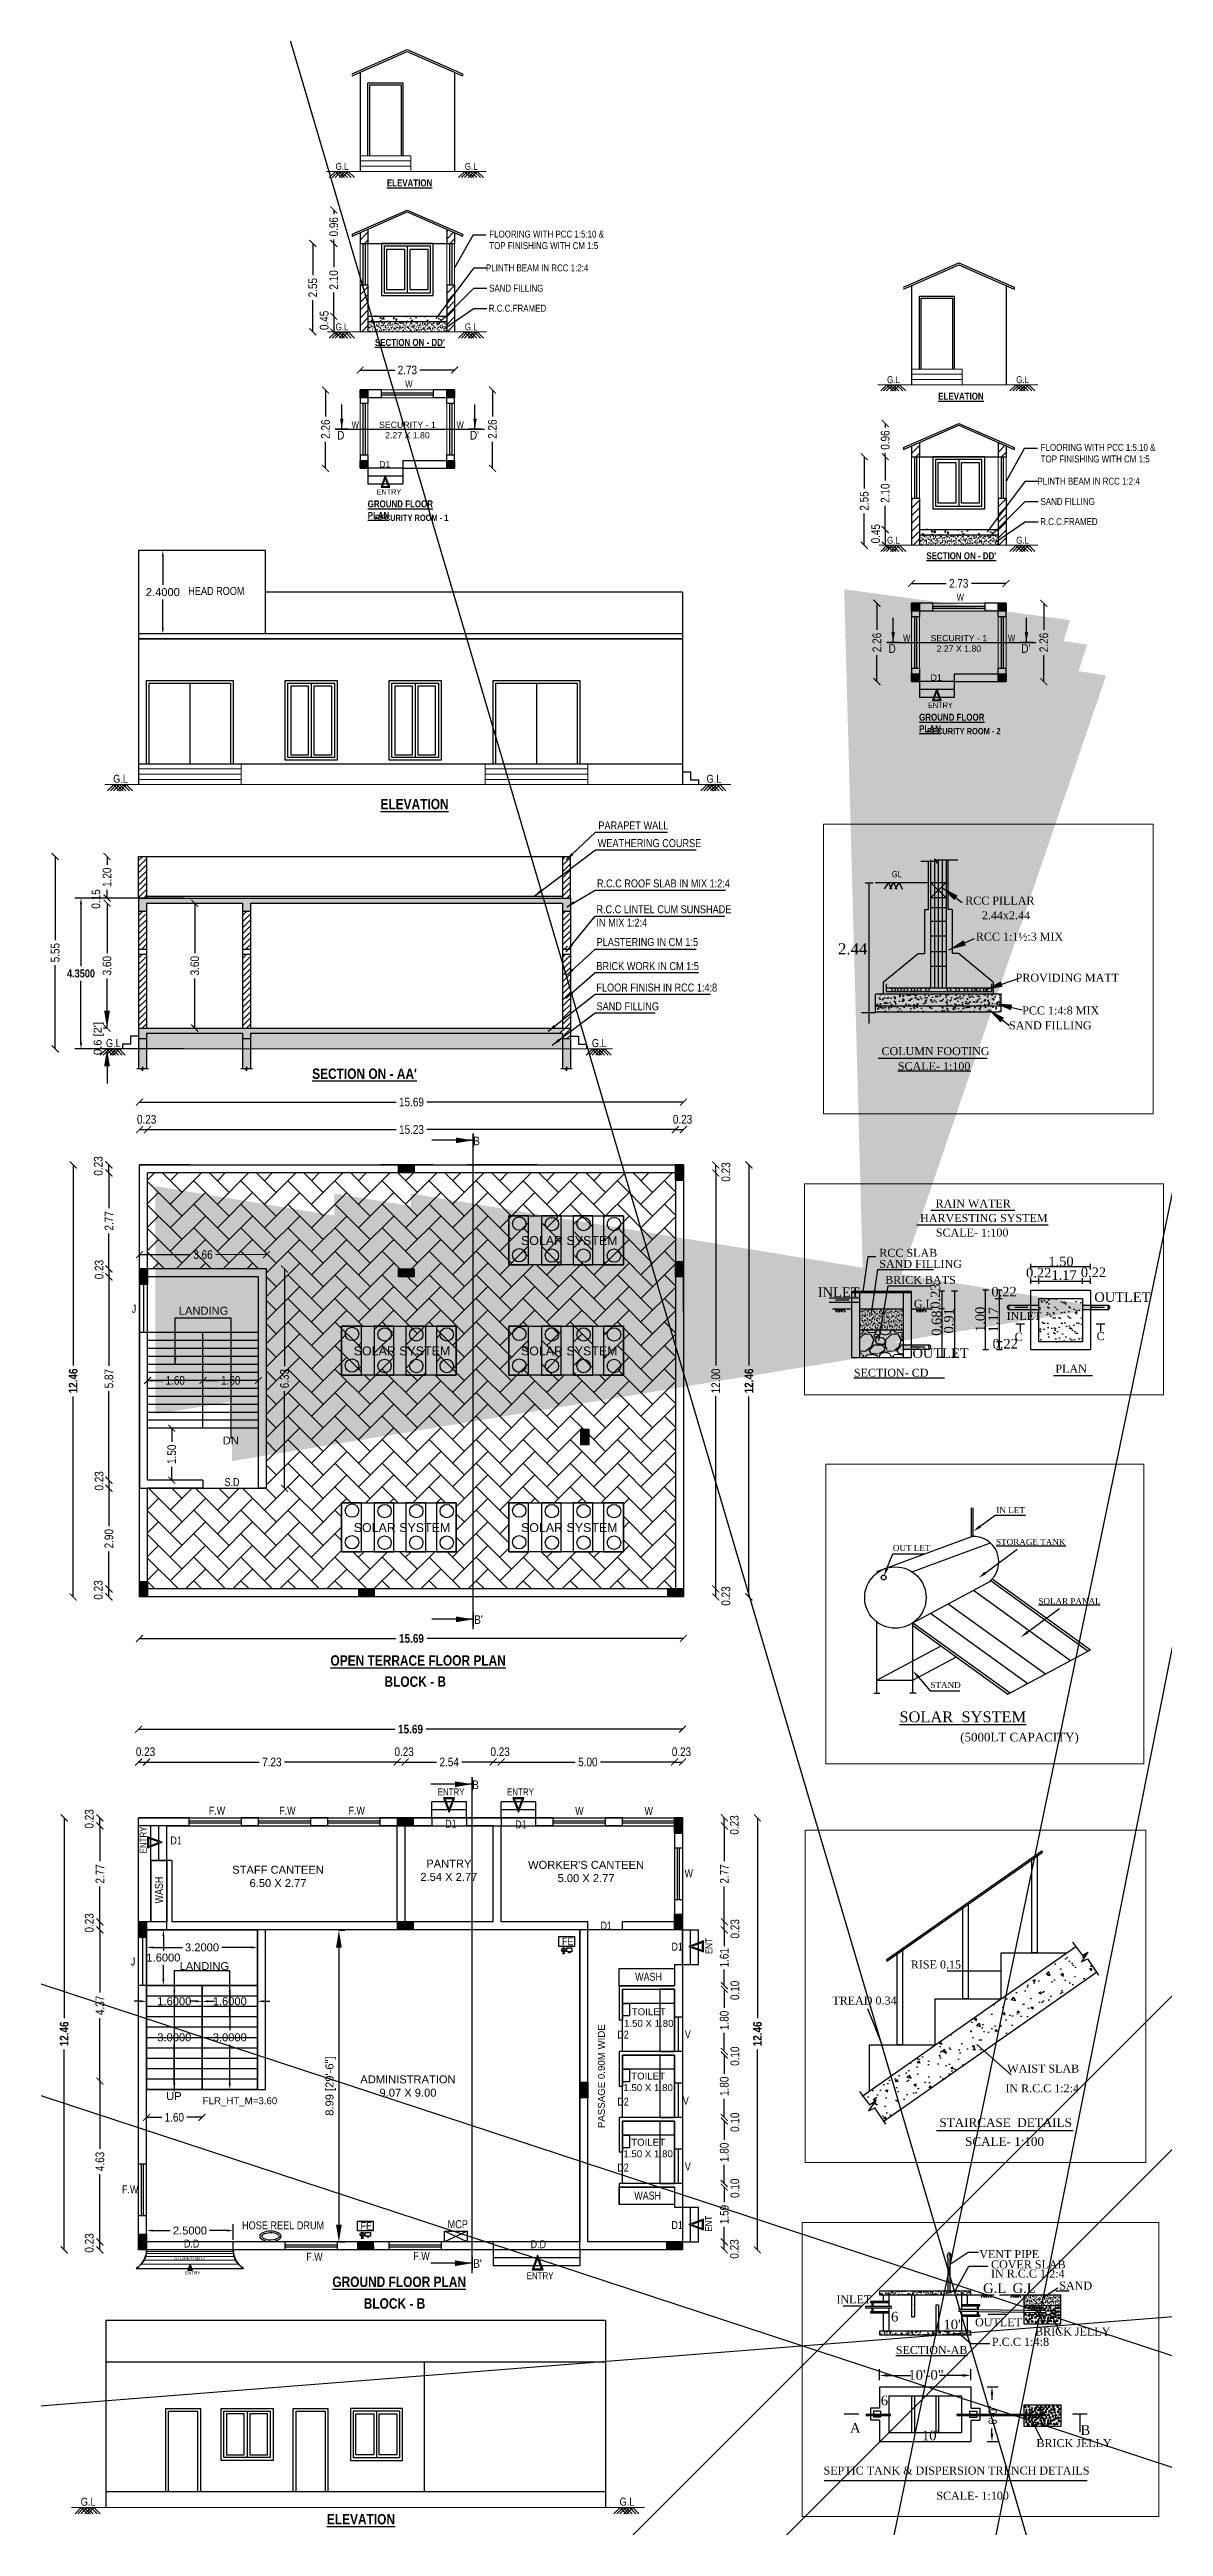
# Model space of a CAD drawing. Header units: metres. Extents: x -488 to 4759, y 38 to 2071.
# Drawn here: x 1196 to 1228.2, y 131.5 to 202.9 of the extents above; entities that cross this region are included whole.
import ezdxf
from ezdxf.lldxf.tags import DXFTag

# ---------------------------------------------------------------- set-up
doc = ezdxf.new("R2010")
doc.units = ezdxf.units.M
doc.header["$MEASUREMENT"] = 0
for name, pattern in [('DOT2', [0.125, 0, -0.125]), ('HIDDEN', [0.375, 0.25, -0.125]), ('HIDDEN2', [0.1875, 0.125, -0.0625])]:
    doc.linetypes.add(name, pattern=pattern)
for name, color, linetype in [('0 @ 1', 7, 'Continuous'), ('BLK_1_FLR_0_EXIT_WIDTH_STAIR', 1, 'Continuous'), ('BLK_1_FLR_0_EXIT_WIDTH_STAIR @ 1', 1, 'Continuous'), ('BLK_1_FLR_1_URINAL', 235, 'Continuous'), ('BLK_2_DA_RAMP_1', 1, 'Continuous'), ('BLK_2_FLR_0_CARPET_AREA', 10, 'Continuous'), ('BLK_2_FLR_0_EXIT_WIDTH_DOOR', 2, 'Continuous'), ('BLK_2_FLR_0_REGULAR_ROOM_0', 117, 'Continuous'), ('BLK_2_FLR_0_REGULAR_ROOM_0 @ 1', 117, 'Continuous'), ('BLK_2_FLR_0_STAIR_1', 1, 'Continuous'), ('BLK_2_FLR_0_STAIR_1_FLIGHT_1', 7, 'Continuous'), ('BLK_2_FLR_0_STAIR_1_FLIGHT_2', 7, 'Continuous'), ('BLK_2_FLR_0_STAIR_1_LANDING_1', 7, 'Continuous'), ('BLK_2_FLR_0_WASH', 60, 'Continuous'), ('BLK_2_FLR_0_WATER_CLOSET', 213, 'Continuous'), ('BLK_2_FLR_1_ROOF_AREA', 54, 'Continuous'), ('BLK_2_FLR_1_STAIR_1_FLIGHT_1', 7, 'Continuous'), ('BLK_2_HT_OF_BLDG', 5, 'Continuous'), ('BLK_2_PLINTH_HEIGHT', 7, 'Continuous')]:
    doc.layers.add(name, color=color, linetype=linetype)
for name, color, linetype, plot in [('BLK_2_COVERED_AREA', 140, 'Continuous', False), ('BLK_2_FLR_0_BLT_UP_AREA', 1, 'Continuous', False), ('BLK_2_STAIR_HEADROOM', 1, 'Continuous', False)]:
    doc.layers.add(name, color=color, linetype=linetype, plot=plot)
doc.layers.add('BLK_2_FLR_1_BATH', color=205, linetype='Continuous', lineweight=0)
doc.layers.add('DIST_EXIT', color=7, linetype='Continuous', lineweight=0)
doc.styles.add('1', font='times.ttf', dxfattribs={"height": 6})
doc.styles.add('2', font='swissc.ttf', dxfattribs={"height": 0.23})
doc.styles.add('CODE', font='swissc.ttf', dxfattribs={"height": 0.25})
doc.styles.add('dd', font='romand.shx', dxfattribs={"width": 0.8, "height": 40})
doc.styles.add('Dutch-RO- S.B', font='romantic.ttf')
doc.styles.add('sa1', font='', dxfattribs={"height": 72})
doc.styles.add('SH', font='swissc.ttf', dxfattribs={"height": 10})
doc.styles.get("Standard").update_dxf_attribs({"font": 'arial.ttf', "height": 0.23})
doc.styles.add('SUBBU3', font='swissl.ttf', dxfattribs={"width": 0.8})
doc.styles.add('swc', font='swissc.ttf')
doc.styles.add('TIMES', font='times.ttf', dxfattribs={"height": 9})
doc.styles.get('sa1').set_extended_font_data('Abadi MT Condensed Light')
tags = doc.linetypes.add('00$1$HIDDEN', pattern=[0.375, 0.25, -0.125]).pattern_tags.tags
tags[6:7] = [DXFTag(74, 4), DXFTag(75, 0), DXFTag(340, '0'), DXFTag(46, 1.0), DXFTag(50, 0.0), DXFTag(44, 0.0), DXFTag(45, 0.0)]
tags[4:5] = [DXFTag(74, 4), DXFTag(75, 0), DXFTag(340, '0'), DXFTag(46, 1.0), DXFTag(50, 0.0), DXFTag(44, 0.0), DXFTag(45, 0.0)]
doc.linetypes.add('ZIGZAG', pattern='A,0.0001,-0.2,[131,ltypeshp.shx,S=0.2,R=0,X=-0.2,Y=0],-0.4,[131,ltypeshp.shx,S=0.2,R=180,X=0.2,Y=0],-0.2', length=0.8001)
doc.dimstyles.new('dd', dxfattribs={"dimtxt": 12, "dimasz": 6, "dimexe": 3, "dimexo": 3, "dimgap": 3, "dimtad": 1, "dimdec": 1, "dimrnd": 1.5, "dimzin": 3, "dimdsep": 46, "dimlunit": 4, "dimtxsty": 'dd', "dimcen": -0.09, "dimse1": 1, "dimse2": 1, "dimadec": 1, "dimazin": 1, "dimtfac": 1, "dimtdec": 1, "dimtofl": 0, "dimtmove": 2, "dimatfit": 3, "dimfxl": 0, "dimfrac": 1, "dimtolj": 1, "dimtzin": 0, "dimarcsym": 0})
doc.dimstyles.new('ISO-25', dxfattribs={"dimtxt": 200, "dimasz": 150, "dimexe": 100, "dimexo": 50, "dimtad": 1, "dimtxsty": 'TIMES', "dimblk": 'OBLIQUE', "dimcen": 2.5, "dimclrt": 3, "dimadec": 0, "dimazin": 0, "dimtfac": 1, "dimtmove": 2, "dimatfit": 3, "dimldrblk": 'OBLIQUE', "dimfxl": 0, "dimarcsym": 0})
doc.dimstyles.new('OUTER', dxfattribs={"dimscale": 0, "dimtxt": 0.3, "dimasz": 0.18, "dimexe": 0.18, "dimexo": 0.0625, "dimgap": 0.09, "dimtad": 0, "dimzin": 0, "dimdsep": 46, "dimtxsty": 'CODE', "dimcen": 0.09, "dimse1": 1, "dimse2": 1, "dimclrd": 8, "dimclrt": 1, "dimadec": 0, "dimazin": 0, "dimtfac": 1, "dimtofl": 0, "dimtmove": 0, "dimatfit": 3, "dimfxl": 0, "dimtolj": 1, "dimtzin": 0, "dimarcsym": 0})
doc.dimstyles.get("Standard").update_dxf_attribs({"dimtxt": 1, "dimasz": 0.18, "dimexe": 0.18, "dimexo": 0.0625, "dimgap": 0.09, "dimtad": 0, "dimtih": 1, "dimtoh": 1, "dimdec": 4, "dimzin": 0, "dimdsep": 46, "dimtxsty": 'Standard', "dimcen": 0.09, "dimadec": 0, "dimazin": 0, "dimtfac": 1, "dimtdec": 4, "dimtofl": 0, "dimtmove": 0, "dimatfit": 3, "dimfxl": 0, "dimtolj": 1, "dimtzin": 0, "dimarcsym": 0})
doc.dimstyles.new('STANDARD$0', dxfattribs={"dimtxt": 0.23, "dimasz": 3, "dimexe": 3, "dimexo": 1, "dimgap": 1.5, "dimtad": 1, "dimdec": 1, "dimzin": 1, "dimdsep": 46, "dimlunit": 4, "dimtxsty": 'Standard', "dimblk": 'OBLIQUE', "dimcen": 0.09375, "dimdle": 1, "dimclrd": 8, "dimclre": 8, "dimclrt": 7, "dimadec": 1, "dimazin": 0, "dimtfac": 1, "dimtdec": 1, "dimtix": 1, "dimtmove": 2, "dimatfit": 3, "dimldrblk": 'ARCHTICK', "dimfxl": 0, "dimfrac": 2, "dimtolj": 1, "dimtzin": 0, "dimarcsym": 0})
pattern_1 = [(45, (-14584.48098, -2030.13103), (-0.0883883476, 0.0883883476), [])]
pattern_2 = [(50, (-14803.94031, -2067.26964), (0.2151780548, -0.0188256405), [0.0225, -0.2475]), (355, (-14803.94031, -2067.26964), (-0.0416254, 0.22565764), [0.018, -0.198]), (100.4514445, (-14803.92238, -2067.27121), (0.173552654, 0.2068319973), [0.0191220576, -0.2103426336]), (46.1842, (-14803.9403, -2067.20964), (0.320172399, -0.0496557842), [0.03375, -0.37125]), (96.6356355, (-14803.91363, -2067.21378), (0.280398584, 0.29223558), [0.0286831026, -0.315514128]), (351.184164, (-14803.9403, -2067.20964), (0.2803985835, 0.29223558), [0.027, -0.297]), (21, (-14803.91031, -2067.22464), (0.1790721156, -0.1207856672), [0.0225, -0.2475]), (326, (-14803.91031, -2067.22464), (0.0729945996, 0.2175450135), [0.018, -0.198]), (71.4514447, (-14803.89539, -2067.2347), (0.252066713, 0.0967593458), [0.019122057, -0.2103426336]), (37.5, (-14803.94031, -2067.26964), (0.0036479566, 0.09986815615), [0, -0.1956, 0, -0.201, 0, -0.19875]), (7.5, (-14803.94031, -2067.26964), (0.0789208612, 0.1183235136), [0, -0.1146, 0, -0.1911, 0, -0.07575]), (327.5, (-14804.00721, -2067.26964), (0.16014673085, -0.00676646152), [0, -0.075, 0, -0.234, 0, -0.3105]), (317.5, (-14804.03721, -2067.26964), (0.1749558508, 0.0300314947), [0, -0.0975, 0, -0.1554, 0, -0.2205])]
pattern_3 = [(50, (1191.57892, 117.26144), (0.2236462, -0.0195665), [0.0233854, -0.2572393]), (355, (1191.57892, 117.26144), (-0.0432634, 0.2345372), [0.0187083, -0.2057914]), (100.451, (1191.59755, 117.2598), (0.1803836, 0.2149696), [0.0198745, -0.2186196]), (46.1842, (1191.57892, 117.3238), (0.332771, -0.0516103), [0.035078, -0.385859]), (96.6356, (1191.60665, 117.3195), (0.2914326, 0.3037345), [0.0298118, -0.3279294]), (351.184, (1191.5789, 117.3238), (0.291433, 0.303734), [0.0280625, -0.308687]), (21, (1191.6101, 117.3082), (0.1861193, -0.12553905), [0.0233854, -0.2572393]), (326, (1191.6101, 117.3082), (0.0758669, 0.2261054), [0.0187083, -0.2057914]), (71.4514, (1191.6256, 117.29775), (0.2619857, 0.1005668), [0.0198745, -0.2186196]), (37.5, (1191.578916, 117.26144), (0.0037915, 0.10379803), [0, -0.20329698, 0, -0.20890947, 0, -0.20657093]), (7.5, (1191.57892, 117.26144), (0.08202644, 0.1229796), [0, -0.11910958, 0, -0.1986199, 0, -0.0787308]), (327.5, (1191.50938, 117.26144), (0.16644823, -0.00703249), [0, -0.0779513, 0, -0.24320804, 0, -0.32271836]), (317.5, (1191.4782, 117.26144), (0.18184034, 0.03121304), [0, -0.1013367, 0, -0.1615151, 0, -0.2291768])]

msp = doc.modelspace()

# ---------------------------------------------------------------- texts
at = {"lineweight": -2, "style": '2'}
for s, height, p in [('ENTRY', 0.16, (1205.48028, 190.06047)), ('ENTRY', 0.16, (1221.38793, 183.90786)), ('WEATHERING COURSE', 0.23, (1211.86022, 179.89737)), ('PARAPET WALL', 0.23, (1211.87823, 180.40635)), ('R.C.C ROOF SLAB IN MIX 1:2:4', 0.23, (1211.83631, 178.73497)), ('R.C.C LINTEL CUM SUNSHADE', 0.23, (1211.82201, 177.98938)), ('IN MIX 1:2:4', 0.23, (1211.82201, 177.60426)), ('PLASTERING IN CM 1:5', 0.23, (1211.8261, 177.04458)), ('BRICK WORK IN CM 1:5', 0.23, (1211.82001, 176.35125)), ('FLOOR FINISH IN RCC 1:4:8', 0.23, (1211.82001, 175.73174)), ('SAND FILLING', 0.23, (1211.82523, 175.19019)), ('ENTRY', 0.2, (1207.24132, 152.54671)), ('ENTRY', 0.2, (1209.24132, 152.54671)), ('ENTRY', 0.095833, (1199.94813, 138.7271)), ('ENTRY', 0.2, (1209.80758, 138.59357))]:
    msp.add_text(s, height=height, dxfattribs=at).set_placement(p)
at = {"linetype": 'ByBlock', "width": 0.8}
msp.add_text('GL', height=0.185198, dxfattribs=at).set_placement((1220.34538, 179.02516))
for s, height, style, p in [('RCC PILLAR', 0.23, '1', (1222.46163, 178.23938)), ('2.44x2.44', 0.23, '1', (1222.94114, 177.81411)), ('RCC 1:1½:3 MIX ', 0.23, '1', (1222.7679, 177.2016)), ('2.44', 0.319405, '1', (1218.79151, 176.80375)), ('PROVIDING MATT ', 0.23, '1', (1223.91561, 176.01605)), ('PCC 1:4:8 MIX  ', 0.23, '1', (1224.10494, 175.07092)), ('SAND FILLING', 0.23, '1', (1223.72393, 174.64243)), ('COLUMN FOOTING', 0.23, '1', (1220.04491, 173.89815)), ('SCALE- 1:100', 0.23, '1', (1220.51618, 173.46423)), ('HARVESTING SYSTEM', 0.23, '1', (1221.15907, 169.08423)), ('RAIN WATER  ', 0.23, '1', (1221.60463, 169.50091)), ('SCALE- 1:100', 0.23, '1', (1221.61342, 168.66473)), ('RCC SLAB', 0.23, '1', (1219.98232, 168.0809)), ('SAND FILLING', 0.23, '1', (1219.98232, 167.76173)), ('1.50', 0.27599, '1', (1224.85998, 167.80911)), ('INLET', 0.27599, '1', (1218.20947, 166.91996)), ('BRICK BATS', 0.23, '1', (1220.15165, 167.29867)), ('0.22', 0.27599, '1', (1223.21625, 166.93704)), ('0.22', 0.27599, '1', (1224.21573, 167.48519)), ('1.17', 0.27599, '1', (1224.94737, 167.41448)), ('0.22', 0.27599, '1', (1225.7959, 167.49604)), ('G.L', 0.229991, '1', (1220.98098, 166.61066)), ('INLET', 0.229991, '1', (1223.65656, 166.2627)), ('OUTLET', 0.27599, '1', (1226.18577, 166.7811)), ('C', 0.22999, '1', (1223.88746, 165.66228)), ('C', 0.22999, '1', (1226.25256, 165.67724)), ('OUTLET', 0.27599, '1', (1220.93908, 165.16355)), ('0.22', 0.27599, '1', (1223.25119, 165.43609)), ('SECTION- CD', 0.23, '1', (1219.24893, 164.6213)), ('PLAN', 0.23, '1', (1225.06144, 164.73789)), ('IN LET', 0.17349, 'Dutch-RO- S.B', (1223.35902, 160.68733)), ('OUT LET', 0.17349, 'Dutch-RO- S.B', (1220.37325, 159.59753)), ('STORAGE TANK', 0.1734896, 'Dutch-RO- S.B', (1223.34978, 159.7703)), ('SOLAR PANAL', 0.1734896, 'Dutch-RO- S.B', (1224.57065, 158.06242)), ('STAND', 0.17349, 'Dutch-RO- S.B', (1221.45699, 155.64265)), ('%%USOLAR  SYSTEM', 0.3136, 'Dutch-RO- S.B', (1220.56221, 154.65493)), ('(5000LT CAPACITY)', 0.2478422, 'Dutch-RO- S.B', (1222.31622, 154.10416))]:
    msp.add_text(s, height=height, dxfattribs=dict(style=style)).set_placement(p)
at = {"style": '1'}
for s, p in [('0.23', (1221.7381, 166.58409)), ('0.68', (1221.76879, 165.80278)), ('0.91', (1222.12313, 165.86999)), ('1.00', (1223.03016, 165.9131)), ('1.17', (1223.40998, 165.90053))]:
    msp.add_text(s, height=0.27599, rotation=90, dxfattribs=at).set_placement(p)
at = {"lineweight": -2, "style": '2'}
for s, p in [('ENTRY', (1198.84577, 150.87333)), ('ENT', (1215.16588, 147.96903)), ('ENT', (1215.15793, 139.96562))]:
    msp.add_text(s, height=0.2, rotation=90, dxfattribs=at).set_placement(p)
at = {"lineweight": 30}
for s, height, style, p in [('RISE 0.15', 0.23, 'Dutch-RO- S.B', (1220.89265, 147.5554)), ('TREAD 0.34', 0.23, 'Dutch-RO- S.B', (1218.62789, 146.51587)), ('WAIST SLAB', 0.23, 'Dutch-RO- S.B', (1223.67348, 144.55288)), ('IN R.C.C 1:2:4', 0.23, 'Dutch-RO- S.B', (1223.61982, 143.98431)), ('STAIRCASE  DETAILS', 0.25, 'Dutch-RO- S.B', (1221.71758, 142.98516)), ('SCALE- 1:100', 0.25, 'Dutch-RO- S.B', (1222.45798, 142.43847)), ('HOSE REEL DRUM', 0.23, '2', (1201.5978, 140.03112)), ('MCP', 0.23, '2', (1207.52818, 140.06554)), ('VENT PIPE', 0.23, '1', (1222.86631, 139.20181)), ('IN R.C.C 1:2:4', 0.23, '1', (1223.20577, 138.64029)), ('COVER SLAB', 0.23, '1', (1223.20577, 138.9043)), ('INLET', 0.23, '1', (1218.74551, 137.89658)), ('G.L', 0.279384, '1', (1222.97571, 138.19609)), ('G.L', 0.279384, '1', (1223.82755, 138.19609)), ('SAND', 0.23, '1', (1225.17595, 138.29279)), ('6', 0.27938, '1', (1220.32151, 137.37343)), ("10'", 0.279384, '1', (1221.8327, 137.14782)), ('OUTLET', 0.23, '1', (1222.74513, 137.23615)), ('BRICK JELLY', 0.23, '1', (1224.47643, 136.96847)), ('%%USECTION-AB', 0.23, '1', (1220.45904, 136.43582)), ('P.C.C 1:4:8', 0.2328203, '1', (1223.23022, 136.67016)), ('6', 0.27938, '1', (1220.02512, 134.95614)), ('A', 0.27938, '1', (1219.13635, 134.16499)), ('B', 0.27938, '1', (1225.78629, 134.10286)), ("10'", 0.279384, '1', (1221.21167, 133.94641)), ('BRICK JELLY', 0.23, '1', (1224.51574, 133.75084)), ('SEPTIC TANK & DISPERSION TRENCH DETAILS', 0.23, '1', (1218.37464, 132.95874)), ('SCALE- 1:100', 0.23, '1', (1221.6267, 132.23378))]:
    msp.add_text(s, height=height, dxfattribs=dict(at, style=style)).set_placement(p)
at = {"lineweight": -2, "width": 0.3980792, "attachment_point": 1, "style": '2'}
for insert, char_height in [((1204.29811, 199.63066), 0.2), ((1208.02453, 199.63066), 0.2), ((1204.29811, 195.00208), 0.2), ((1208.02453, 195.00208), 0.2), ((1220.20576, 193.47805), 0.2), ((1223.93218, 193.47805), 0.2), ((1220.20576, 188.84947), 0.2), ((1223.93218, 188.84947), 0.2), ((1197.8804, 181.98364, 0.16795), 0.23), ((1214.99993, 181.98364, 0.16795), 0.23), ((1197.67295, 174.35897, 0.16795), 0.23), ((1211.69054, 174.35897, 0.16795), 0.23), ((1196.9458, 132.28968, 0.16795), 0.23), ((1212.49184, 132.28968, 0.16795), 0.23)]:
    msp.add_mtext('G.L', dxfattribs=dict(at, insert=insert, char_height=char_height))
at = {"lineweight": 30, "attachment_point": 1, "style": '2'}
for s, insert, char_height, width in [('{\\fSwis721 Cn BT|b1|i0|c0|p34;\\LELEVATION}', (1205.7752, 199.153), 0.2, 2.0705455), ("{\\fSwis721 Cn BT|b1|i0|c0|p34;\\LSECTION ON - DD'}", (1205.43203, 194.55255), 0.2, 2.3621299), ('{\\fSwis721 Cn BT|b1|i0|c0|p34;\\LELEVATION}', (1221.68285, 193.00038), 0.2, 2.0705455), ('{\\fSwis721 Cn BT|b1|i0|c0|p34;\\LGROUND FLOOR PLAN}', (1205.22304, 189.89681), 0.2, 2.3621299), ('{\\fSwis721 Cn BT|b1|i0|c0|p34;SECURITY ROOM - 1}', (1205.42959, 189.48403), 0.18, 2.1443861), ("{\\fSwis721 Cn BT|b1|i0|c0|p34;\\LSECTION ON - DD'}", (1221.33968, 188.39994), 0.2, 2.3621299), ('{\\fSwis721 Cn BT|b1|i0|c0|p34;\\LGROUND FLOOR PLAN}', (1221.13069, 183.7442), 0.2, 2.3621299), ('{\\fSwis721 Cn BT|b1|i0|c0|p34;SECURITY ROOM - 2}', (1221.35906, 183.33141), 0.18, 2.0703034), ('{\\fSwis721 Cn BT|b1|i0|c0|p34;\\LELEVATION}', (1205.59107, 181.28874), 0.3, 2.0705455), ("{\\fSwis721 Cn BT|b1|i0|c0|p34;\\LSECTION ON - AA'}", (1203.6205, 173.51148), 0.3, 3.0005665), ('{\\fSwis721 Cn BT|b1|i0|c0|p34;\\LOPEN TERRACE FLOOR PLAN}', (1204.14858, 156.58812), 0.3, 5.2682526), ('{\\fSwis721 Cn BT|b1|i0|c0|p34;BLOCK - B}', (1205.70638, 155.97979), 0.3, 2.3767671), ('{\\fSwis721 Cn BT|b1|i0|c0|p34;\\LGROUND FLOOR PLAN}', (1204.20301, 138.66773), 0.3, 3.9187044), ('{\\fSwis721 Cn BT|b1|i0|c0|p34;BLOCK - B}', (1205.10859, 138.04247), 0.3, 2.3767671), ('{\\fSwis721 Cn BT|b1|i0|c0|p34;\\LELEVATION}', (1204.04491, 131.82164), 0.3, 2.0705455)]:
    msp.add_mtext(s, dxfattribs=dict(at, insert=insert, char_height=char_height, width=width))
at = {"lineweight": 30, "style": '2'}
for s, width, insert, char_height, attachment_point in [('FLOORING WITH PCC 1:5:10 & \\PTOP FINISHING WITH CM 1:5', 7.9085714, (1208.73019, 197.67812), 0.2, 1), ('{\\W8.77939;    }PLINTH BEAM IN RCC 1:2:4', 7.4684324, (1206.3992, 196.70289), 0.2, 1), ('{\\W5.576568; }SAND FILLING', 2.1704026, (1208.37021, 196.11751), 0.2, 1), ('R.C.C.FRAMED', 2.2806623, (1208.71747, 195.53845), 0.2, 1), ('D', 0.2088831, (1204.54904, 191.90256), 0.25, 3), ("D'", 0.2088831, (1208.43312, 191.90256), 0.25, 3), ('FLOORING WITH PCC 1:5:10 & \\PTOP FINISHING WITH CM 1:5', 7.9085714, (1224.63783, 191.52551), 0.2, 1), ('{\\W8.77939;    }PLINTH BEAM IN RCC 1:2:4', 7.4684324, (1222.30685, 190.55028), 0.2, 1), ('{\\W5.576568; }SAND FILLING', 2.1704026, (1224.27786, 189.9649), 0.2, 1), ('R.C.C.FRAMED', 2.2806623, (1224.62512, 189.38584), 0.2, 1), ('D', 0.2088831, (1220.45669, 185.74995), 0.25, 3), ("D'", 0.2088831, (1224.34077, 185.74995), 0.25, 3), ('B', 0.2088831, (1208.45655, 171.54841), 0.25, 3), ("B'", 0.2088831, (1208.54195, 157.74111), 0.25, 3), ('B', 0.2088831, (1208.42921, 152.97763), 0.25, 3), ("B'", 0.2088831, (1208.51462, 139.17033), 0.25, 3)]:
    msp.add_mtext_dynamic_manual_height_columns(s, width=width, gutter_width=1.15, heights=[0], dxfattribs=dict(at, insert=insert, char_height=char_height, attachment_point=attachment_point))
for s, insert, char_height, width, attachment_point, style in [('W', (1206.30645, 193.35688), 0.2, 0.2619959, 1, 'SUBBU3'), ('W', (1204.75972, 192.17745), 0.2, 0.2619959, 1, 'SUBBU3'), ('W', (1207.78474, 192.17745), 0.2, 0.2619959, 1, 'SUBBU3'), ('W', (1222.2141, 187.20427), 0.2, 0.2619959, 1, 'SUBBU3'), ('W', (1220.66736, 186.02484), 0.2, 0.2619959, 1, 'SUBBU3'), ('W', (1223.69239, 186.02484), 0.2, 0.2619959, 1, 'SUBBU3'), ('J', (1198.41658, 166.69586), 0.23, 0.2619959, 1, 'SUBBU3'), ('{\\C252;S.D}', (1201.09458, 161.69705), 0.23, 0.2619959, 1, 'SUBBU3'), ('F.W', (1200.63907, 152.22241), 0.23, 0.2619959, 1, 'SUBBU3'), ('F.W', (1202.66984, 152.22241), 0.23, 0.2619959, 1, 'SUBBU3'), ('F.W', (1204.66984, 152.22241), 0.23, 0.2619959, 1, 'SUBBU3'), ('W', (1211.20923, 152.21553), 0.23, 0.2619959, 1, 'SUBBU3'), ('W', (1213.20923, 152.21553), 0.23, 0.2619959, 1, 'SUBBU3'), ('{\\C252;D1}', (1207.45929, 151.84367), 0.23, 0.2619959, 1, 'SUBBU3'), ('{\\C252;D1}', (1209.48015, 151.82311), 0.23, 0.2619959, 1, 'SUBBU3'), ('{\\C252;D1}', (1199.53048, 151.36275), 0.23, 0.2619959, 1, 'SUBBU3'), ('W', (1214.36402, 150.41396), 0.23, 0.2619959, 1, 'SUBBU3'), ('{\\C252;D1}', (1211.94017, 148.90488), 0.23, 0.2619959, 1, 'SUBBU3'), ('{\\C252;D1}', (1213.98681, 148.29949), 0.23, 0.2619959, 1, 'SUBBU3'), ('J', (1198.38925, 147.86873), 0.23, 0.2619959, 1, 'SUBBU3'), ('{\\C252;WASH}', (1212.94, 147.42993), 0.23, 0.2619959, 1, 'SUBBU3'), ('{\\C252;D2}', (1212.42435, 145.76343), 0.23, 0.2619959, 1, 'SUBBU3'), ('{\\fArial|b0|i0|c0|p34;\\C252;TOILET\\P1.50 X 1.80}', (1213.3309, 146.40556), 0.2, 1.6304992, 2, 'sa1'), ('V', (1214.37185, 145.76793), 0.23, 0.2619959, 1, 'SUBBU3'), ('{\\fArial|b0|i0|c0|p34;\\C252;TOILET\\P1.50 X 1.80}', (1213.3127, 144.55207), 0.2, 1.6304992, 2, 'sa1'), ('{\\C252;D2}', (1212.42435, 143.82865), 0.23, 0.2619959, 1, 'SUBBU3'), ('V', (1214.31656, 143.85476), 0.23, 0.2619959, 1, 'SUBBU3'), ('{\\fArial|b0|i0|c0|p34;\\C252;TOILET\\P1.50 X 1.80}', (1213.31274, 142.64283), 0.2, 1.6304992, 2, 'sa1'), ('{\\C252;D2}', (1212.42435, 141.92804), 0.23, 0.2619959, 1, 'SUBBU3'), ('V', (1214.37185, 141.95934), 0.23, 0.2619959, 1, 'SUBBU3'), ('F.W', (1198.13505, 141.29927), 0.23, 0.2619959, 1, 'SUBBU3'), ('{\\C252;WASH}', (1212.91436, 141.12056), 0.23, 0.2619959, 1, 'SUBBU3'), ('{\\C252;D1}', (1213.98544, 140.27229), 0.23, 0.2619959, 1, 'SUBBU3'), ('{\\C252;D.D}', (1199.92069, 139.73578), 0.23, 0.2619959, 1, 'SUBBU3'), ('F.W', (1203.45117, 139.3566), 0.23, 0.2619959, 1, 'SUBBU3'), ('F.W', (1206.54006, 139.37999), 0.23, 0.2619959, 1, 'SUBBU3'), ('{\\C252;D.D}', (1209.92333, 139.71789), 0.23, 0.2619959, 1, 'SUBBU3')]:
    msp.add_mtext(s, dxfattribs=dict(insert=insert, char_height=char_height, width=width, attachment_point=attachment_point, style=style))
at = {"linetype": 'HIDDEN2', "lineweight": 9, "ltscale": 10, "attachment_point": 2, "style": 'sa1'}
for s, insert, char_height, width in [('{\\fArial|b0|i0|c0|p34;\\C252;SECURITY - 1 \\P2.27 X 1.80}', (1206.36918, 192.16527), 0.18, 2.381509), ('{\\fArial|b0|i0|c0|p34;\\C252;D1}', (1205.71591, 191.03029), 0.18, 0.2770797), ('{\\fArial|b0|i0|c0|p34;\\C256;SECURITY - 1 \\P2.27 X 1.80}', (1222.27683, 186.01266), 0.18, 1.6186959), ('{\\fArial|b0|i0|c0|p34;\\C252;D1}', (1221.62356, 184.87768), 0.18, 0.2770797), ('{\\fArial|b0|i0|c0|p34;\\C252;LANDING}', (1200.48849, 166.64023), 0.23, 1.6168377), ('{\\fArial|b0|i0|c0|p34;\\C252;DN}', (1201.27481, 162.89765), 0.23, 0.4465505), ('{\\fArial|b0|i0|c0|p34;\\C252;STAFF CANTEEN\\P6.50 X 2.77}', (1202.63606, 150.51731), 0.23, 2.6179617), ('{\\fArial|b0|i0|c0|p34;\\C252;PANTRY\\P2.54 X 2.77}', (1207.564, 150.69438), 0.23, 2.0740813), ("{\\fArial|b0|i0|c0|p34;\\C252;WORKER'S CANTEEN\\P5.00 X 2.77}", (1211.52251, 150.65869), 0.23, 3.3181595), ('{\\fArial|b0|i0|c0|p34;\\C252;LANDING}', (1200.51052, 147.7401), 0.23, 1.6168377), ('{\\fArial|b0|i0|c0|p34;\\C252;ADMINISTRATION \\P9.07 X 9.00}', (1206.38507, 144.47144), 0.23, 3.8456677), ('{\\fArial|b0|i0|c0|p34;\\C252;UP}', (1199.63251, 143.9892), 0.23, 0.4465505)]:
    msp.add_mtext(s, dxfattribs=dict(at, insert=insert, char_height=char_height, width=width))
at = {"lineweight": 30, "ltscale": 0.25, "insert": (1200.04525, 187.39927), "char_height": 0.23, "width": 1.5854181, "attachment_point": 1, "style": '2'}
msp.add_mtext('{\\C7;HEAD ROOM}', dxfattribs=at)
at = {"lineweight": 30, "char_height": 0.2562891, "width": 2.885447, "attachment_point": 1}
for insert in [(1209.64482, 168.67705), (1204.81973, 165.49427), (1209.64482, 165.49427), (1204.81973, 160.39863), (1209.64482, 160.39863)]:
    msp.add_mtext('SOLAR SYSTEM', dxfattribs=dict(at, insert=insert))
at = {"insert": (1199.08392, 149.43145), "char_height": 0.23, "width": 0.2619959, "attachment_point": 1, "rotation": 90, "style": 'SUBBU3'}
msp.add_mtext('WASH', dxfattribs=at)
at = {"linetype": 'HIDDEN2', "lineweight": 9, "ltscale": 10, "insert": (1211.86419, 144.44896), "char_height": 0.2, "width": 3.6285824, "attachment_point": 2, "rotation": 90, "style": 'sa1'}
msp.add_mtext('{\\fArial|b0|i0|c0|p34;\\C252;PASSAGE 0.90M WIDE }', dxfattribs=at)
at = {"lineweight": 30, "insert": (1221.33059, 135.83192), "char_height": 0.279384, "attachment_point": 5, "style": '1'}
msp.add_mtext('\\A1;10\'-0"', dxfattribs=at)
at = {"lineweight": 30, "ltscale": 0.5, "insert": (1223.25493, 134.67473), "char_height": 0.240045, "attachment_point": 5, "rotation": 90, "style": 'swc'}
msp.add_mtext('\\A1;6\'-0"', dxfattribs=at)
at = {"layer": 'BLK_2_DA_RAMP_1', "color": 1, "insert": (1200.52744, 139.14781), "char_height": 0.0958333, "attachment_point": 9}
msp.add_mtext('SLOPE=1IN12', dxfattribs=at)
at = {"layer": 'BLK_2_FLR_0_STAIR_1', "ltscale": 400, "insert": (1201.53855, 143.84083), "char_height": 0.2, "width": 2.7, "attachment_point": 2}
msp.add_mtext('{\\fArial CE|b0|i0|c238|p34;FLR_HT_M=}3.60', dxfattribs=at)

# ---------------------------------------------------------------- blocks, each defined once
blk = doc.blocks.new('_ArchTick')
at = {"const_width": 0.15}
blk.add_lwpolyline([(-0.5, -0.5), (0.5, 0.5)], dxfattribs=at)
blk = doc.blocks.new('*D121')
at = {"color": 0, "lineweight": -2}
for p, q in [((1215.511, 141.25), (1215.511, 140.819)), ((1215.511, 139.668), (1215.511, 140.099))]:
    blk.add_line(p, q, dxfattribs=at)
at = {"layer": 'Defpoints', "color": 0, "lineweight": -2}
for p in [(1213.785, 141.25), (1215.511, 141.25), (1213.533, 139.668)]:
    blk.add_point(p, dxfattribs=at)
at = {"color": 0, "lineweight": -2, "xscale": 0.2, "yscale": 0.2, "zscale": 0.2}
for p, rotation in [((1215.511, 141.25), 90), ((1215.511, 139.668), 270)]:
    blk.add_blockref('_ArchTick', p, dxfattribs=dict(at, rotation=rotation))
at = {"color": 0, "lineweight": -2, "insert": (1215.511, 140.459), "char_height": 0.25, "attachment_point": 5, "rotation": 90, "style": 'CODE'}
blk.add_mtext('\\A1;1.59', dxfattribs=at)
blk = doc.blocks.new('*D122')
at = {"color": 0, "lineweight": -2}
for p, q in [((1215.511, 141.35), (1215.511, 141.55)), ((1215.511, 141.25), (1215.511, 141.05))]:
    blk.add_line(p, q, dxfattribs=at)
at = {"layer": 'Defpoints', "color": 0, "lineweight": -2}
for p in [(1213.785, 141.25), (1213.796, 141.35), (1215.511, 141.35)]:
    blk.add_point(p, dxfattribs=at)
at = {"color": 0, "lineweight": -2, "xscale": 0.2, "yscale": 0.2, "zscale": 0.2}
for p, rotation in [((1215.511, 141.35), 270), ((1215.511, 141.25), 90)]:
    blk.add_blockref('_ArchTick', p, dxfattribs=dict(at, rotation=rotation))
at = {"color": 0, "lineweight": -2, "insert": (1215.817, 141.216), "char_height": 0.25, "attachment_point": 5, "rotation": 90, "style": 'CODE'}
blk.add_mtext('\\A1;0.10', dxfattribs=at)
blk = doc.blocks.new('*D123')
at = {"color": 0, "lineweight": -2}
for p, q in [((1215.511, 143.155), (1215.511, 142.612)), ((1215.511, 141.35), (1215.511, 141.893))]:
    blk.add_line(p, q, dxfattribs=at)
at = {"layer": 'Defpoints', "color": 0, "lineweight": -2}
for p in [(1213.832, 143.155), (1215.511, 143.155), (1213.796, 141.35)]:
    blk.add_point(p, dxfattribs=at)
at = {"color": 0, "lineweight": -2, "xscale": 0.2, "yscale": 0.2, "zscale": 0.2}
for p, rotation in [((1215.511, 143.155), 90), ((1215.511, 141.35), 270)]:
    blk.add_blockref('_ArchTick', p, dxfattribs=dict(at, rotation=rotation))
at = {"color": 0, "lineweight": -2, "insert": (1215.511, 142.252), "char_height": 0.25, "attachment_point": 5, "rotation": 90, "style": 'CODE'}
blk.add_mtext('\\A1;1.80', dxfattribs=at)
blk = doc.blocks.new('*D124')
at = {"color": 0, "lineweight": -2}
for p, q in [((1215.511, 143.255), (1215.511, 143.455)), ((1215.511, 143.155), (1215.511, 142.955))]:
    blk.add_line(p, q, dxfattribs=at)
at = {"layer": 'Defpoints', "color": 0, "lineweight": -2}
for p in [(1213.8, 143.255), (1213.832, 143.155), (1215.511, 143.255)]:
    blk.add_point(p, dxfattribs=at)
at = {"color": 0, "lineweight": -2, "xscale": 0.2, "yscale": 0.2, "zscale": 0.2}
for p, rotation in [((1215.511, 143.255), 270), ((1215.511, 143.155), 90)]:
    blk.add_blockref('_ArchTick', p, dxfattribs=dict(at, rotation=rotation))
at = {"color": 0, "lineweight": -2, "insert": (1215.817, 143.12), "char_height": 0.25, "attachment_point": 5, "rotation": 90, "style": 'CODE'}
blk.add_mtext('\\A1;0.10', dxfattribs=at)
blk = doc.blocks.new('*D125')
at = {"color": 0, "lineweight": -2}
for p, q in [((1215.511, 145.059), (1215.511, 144.517)), ((1215.511, 143.255), (1215.511, 143.797))]:
    blk.add_line(p, q, dxfattribs=at)
at = {"layer": 'Defpoints', "color": 0, "lineweight": -2}
for p in [(1213.711, 145.059), (1215.511, 145.059), (1213.8, 143.255)]:
    blk.add_point(p, dxfattribs=at)
at = {"color": 0, "lineweight": -2, "xscale": 0.2, "yscale": 0.2, "zscale": 0.2}
for p, rotation in [((1215.511, 145.059), 90), ((1215.511, 143.255), 270)]:
    blk.add_blockref('_ArchTick', p, dxfattribs=dict(at, rotation=rotation))
at = {"color": 0, "lineweight": -2, "insert": (1215.511, 144.157), "char_height": 0.25, "attachment_point": 5, "rotation": 90, "style": 'CODE'}
blk.add_mtext('\\A1;1.80', dxfattribs=at)
blk = doc.blocks.new('*D126')
at = {"color": 0, "lineweight": -2}
for p, q in [((1215.511, 145.159), (1215.511, 145.359)), ((1215.511, 145.059), (1215.511, 144.859))]:
    blk.add_line(p, q, dxfattribs=at)
at = {"layer": 'Defpoints', "color": 0, "lineweight": -2}
for p in [(1213.711, 145.159), (1213.711, 145.059), (1215.511, 145.159)]:
    blk.add_point(p, dxfattribs=at)
at = {"color": 0, "lineweight": -2, "xscale": 0.2, "yscale": 0.2, "zscale": 0.2}
for p, rotation in [((1215.511, 145.159), 270), ((1215.511, 145.059), 90)]:
    blk.add_blockref('_ArchTick', p, dxfattribs=dict(at, rotation=rotation))
at = {"color": 0, "lineweight": -2, "insert": (1215.817, 145.025), "char_height": 0.25, "attachment_point": 5, "rotation": 90, "style": 'CODE'}
blk.add_mtext('\\A1;0.10', dxfattribs=at)
blk = doc.blocks.new('*D127')
at = {"color": 0, "lineweight": -2}
for p, q in [((1215.511, 146.958), (1215.511, 146.418)), ((1215.511, 145.159), (1215.511, 145.698))]:
    blk.add_line(p, q, dxfattribs=at)
at = {"layer": 'Defpoints', "color": 0, "lineweight": -2}
for p in [(1213.698, 146.958), (1215.511, 146.958), (1213.711, 145.159)]:
    blk.add_point(p, dxfattribs=at)
at = {"color": 0, "lineweight": -2, "xscale": 0.2, "yscale": 0.2, "zscale": 0.2}
for p, rotation in [((1215.511, 146.958), 90), ((1215.511, 145.159), 270)]:
    blk.add_blockref('_ArchTick', p, dxfattribs=dict(at, rotation=rotation))
at = {"color": 0, "lineweight": -2, "insert": (1215.511, 146.058), "char_height": 0.25, "attachment_point": 5, "rotation": 90, "style": 'CODE'}
blk.add_mtext('\\A1;1.80', dxfattribs=at)
blk = doc.blocks.new('*D128')
at = {"color": 0, "lineweight": -2}
for p, q in [((1215.511, 147.058), (1215.511, 147.258)), ((1215.511, 146.958), (1215.511, 146.758))]:
    blk.add_line(p, q, dxfattribs=at)
at = {"layer": 'Defpoints', "color": 0, "lineweight": -2}
for p in [(1213.698, 147.058), (1213.698, 146.958), (1215.511, 147.058)]:
    blk.add_point(p, dxfattribs=at)
at = {"color": 0, "lineweight": -2, "xscale": 0.2, "yscale": 0.2, "zscale": 0.2}
for p, rotation in [((1215.511, 147.058), 270), ((1215.511, 146.958), 90)]:
    blk.add_blockref('_ArchTick', p, dxfattribs=dict(at, rotation=rotation))
at = {"color": 0, "lineweight": -2, "insert": (1215.817, 146.923), "char_height": 0.25, "attachment_point": 5, "rotation": 90, "style": 'CODE'}
blk.add_mtext('\\A1;0.10', dxfattribs=at)
blk = doc.blocks.new('*D129')
at = {"color": 0, "lineweight": -2}
for p, q in [((1215.511, 148.668), (1215.511, 148.2)), ((1215.511, 147.058), (1215.511, 147.525))]:
    blk.add_line(p, q, dxfattribs=at)
at = {"layer": 'Defpoints', "color": 0, "lineweight": -2}
for p in [(1213.649, 148.668), (1215.511, 148.668), (1213.698, 147.058)]:
    blk.add_point(p, dxfattribs=at)
at = {"color": 0, "lineweight": -2, "xscale": 0.2, "yscale": 0.2, "zscale": 0.2}
for p, rotation in [((1215.511, 148.668), 90), ((1215.511, 147.058), 270)]:
    blk.add_blockref('_ArchTick', p, dxfattribs=dict(at, rotation=rotation))
at = {"color": 0, "lineweight": -2, "insert": (1215.511, 147.863), "char_height": 0.25, "attachment_point": 5, "rotation": 90, "style": 'CODE'}
blk.add_mtext('\\A1;1.61', dxfattribs=at)
blk = doc.blocks.new('*D130')
at = {"color": 0, "lineweight": -2}
blk.add_line((1215.511, 148.668), (1215.511, 148.898), dxfattribs=at)
at = {"layer": 'Defpoints', "color": 0, "lineweight": -2}
for p in [(1213.579, 148.898), (1213.649, 148.668), (1215.511, 148.898)]:
    blk.add_point(p, dxfattribs=at)
at = {"color": 0, "lineweight": -2, "xscale": 0.2, "yscale": 0.2, "zscale": 0.2}
for p, rotation in [((1215.511, 148.898), 90), ((1215.511, 148.668), 270)]:
    blk.add_blockref('_ArchTick', p, dxfattribs=dict(at, rotation=rotation))
at = {"color": 0, "lineweight": -2, "insert": (1215.818, 148.698), "char_height": 0.25, "attachment_point": 5, "rotation": 90, "style": 'CODE'}
blk.add_mtext('\\A1;0.23', dxfattribs=at)
blk = doc.blocks.new('*D131')
at = {"color": 0, "lineweight": -2}
for p, q in [((1215.511, 151.668), (1215.511, 150.647)), ((1215.511, 148.898), (1215.511, 149.918))]:
    blk.add_line(p, q, dxfattribs=at)
at = {"layer": 'Defpoints', "color": 0, "lineweight": -2}
for p in [(1213.899, 151.668), (1215.511, 151.668), (1213.579, 148.898)]:
    blk.add_point(p, dxfattribs=at)
at = {"color": 0, "lineweight": -2, "xscale": 0.2, "yscale": 0.2, "zscale": 0.2}
for p, rotation in [((1215.511, 151.668), 90), ((1215.511, 148.898), 270)]:
    blk.add_blockref('_ArchTick', p, dxfattribs=dict(at, rotation=rotation))
at = {"color": 0, "lineweight": -2, "insert": (1215.511, 150.283), "char_height": 0.25, "attachment_point": 5, "rotation": 90, "style": 'CODE'}
blk.add_mtext('\\A1;2.77', dxfattribs=at)
blk = doc.blocks.new('*D132')
at = {"color": 0, "lineweight": -2}
blk.add_line((1215.511, 151.668), (1215.511, 151.898), dxfattribs=at)
at = {"layer": 'Defpoints', "color": 0, "lineweight": -2}
for p in [(1213.893, 151.898), (1213.899, 151.668), (1215.511, 151.898)]:
    blk.add_point(p, dxfattribs=at)
at = {"color": 0, "lineweight": -2, "xscale": 0.2, "yscale": 0.2, "zscale": 0.2}
for p, rotation in [((1215.511, 151.898), 90), ((1215.511, 151.668), 270)]:
    blk.add_blockref('_ArchTick', p, dxfattribs=dict(at, rotation=rotation))
at = {"color": 0, "lineweight": -2, "insert": (1215.801, 151.694), "char_height": 0.25, "attachment_point": 5, "rotation": 90, "style": 'CODE'}
blk.add_mtext('\\A1;0.23', dxfattribs=at)
blk = doc.blocks.new('*D133')
at = {"color": 0, "lineweight": -2}
blk.add_line((1215.511, 139.438), (1215.511, 139.668), dxfattribs=at)
at = {"layer": 'Defpoints', "color": 0, "lineweight": -2}
for p in [(1213.893, 139.668), (1213.899, 139.438), (1215.511, 139.668)]:
    blk.add_point(p, dxfattribs=at)
at = {"color": 0, "lineweight": -2, "xscale": 0.2, "yscale": 0.2, "zscale": 0.2}
for p, rotation in [((1215.511, 139.668), 90), ((1215.511, 139.438), 270)]:
    blk.add_blockref('_ArchTick', p, dxfattribs=dict(at, rotation=rotation))
at = {"color": 0, "lineweight": -2, "insert": (1215.801, 139.464), "char_height": 0.25, "attachment_point": 5, "rotation": 90, "style": 'CODE'}
blk.add_mtext('\\A1;0.23', dxfattribs=at)
blk = doc.blocks.new('*D134')
at = {"color": 0, "lineweight": -2}
for p, q in [((1216.468, 151.898), (1216.468, 146.117)), ((1216.468, 139.438), (1216.468, 145.218))]:
    blk.add_line(p, q, dxfattribs=at)
at = {"layer": 'Defpoints', "color": 0, "lineweight": -2}
for p in [(1214.304, 151.898), (1216.468, 151.898), (1214.304, 139.438)]:
    blk.add_point(p, dxfattribs=at)
at = {"color": 0, "lineweight": -2, "xscale": 0.2, "yscale": 0.2, "zscale": 0.2}
for p, rotation in [((1216.468, 151.898), 90), ((1216.468, 139.438), 270)]:
    blk.add_blockref('_ArchTick', p, dxfattribs=dict(at, rotation=rotation))
at = {"color": 0, "lineweight": -2, "insert": (1216.468, 145.668), "char_height": 0.25, "attachment_point": 5, "rotation": 90, "style": 'CODE'}
blk.add_mtext('\\A1;{\\fSwis721 Cn BT|b1|i0|c0|p34;12.46}', dxfattribs=at)
blk = doc.blocks.new('*D135')
at = {"color": 0, "lineweight": -2}
for p, q in [((1197.498, 151.668), (1197.498, 150.647)), ((1197.498, 148.898), (1197.498, 149.918))]:
    blk.add_line(p, q, dxfattribs=at)
at = {"layer": 'Defpoints', "color": 0, "lineweight": -2}
for p in [(1197.498, 151.668), (1199.758, 151.668), (1209.159, 148.898)]:
    blk.add_point(p, dxfattribs=at)
at = {"color": 0, "lineweight": -2, "xscale": 0.2, "yscale": 0.2, "zscale": 0.2}
for p, rotation in [((1197.498, 151.668), 90), ((1197.498, 148.898), 270)]:
    blk.add_blockref('_ArchTick', p, dxfattribs=dict(at, rotation=rotation))
at = {"color": 0, "lineweight": -2, "insert": (1197.498, 150.283), "char_height": 0.25, "attachment_point": 5, "rotation": 90, "style": 'CODE'}
blk.add_mtext('\\A1;2.77', dxfattribs=at)
blk = doc.blocks.new('*D136')
at = {"color": 0, "lineweight": -2}
blk.add_line((1197.498, 151.668), (1197.498, 151.898), dxfattribs=at)
at = {"layer": 'Defpoints', "color": 0, "lineweight": -2}
for p in [(1197.498, 151.898), (1199.758, 151.668), (1199.768, 151.898)]:
    blk.add_point(p, dxfattribs=at)
at = {"color": 0, "lineweight": -2, "xscale": 0.2, "yscale": 0.2, "zscale": 0.2}
for p, rotation in [((1197.498, 151.898), 90), ((1197.498, 151.668), 270)]:
    blk.add_blockref('_ArchTick', p, dxfattribs=dict(at, rotation=rotation))
at = {"color": 0, "lineweight": -2, "insert": (1197.19, 151.869), "char_height": 0.25, "attachment_point": 5, "rotation": 90, "style": 'CODE'}
blk.add_mtext('\\A1;0.23', dxfattribs=at)
blk = doc.blocks.new('*D137')
at = {"color": 0, "lineweight": -2}
blk.add_line((1197.498, 139.438), (1197.498, 139.668), dxfattribs=at)
at = {"layer": 'Defpoints', "color": 0, "lineweight": -2}
for p in [(1197.498, 139.668), (1199.984, 139.668), (1200.015, 139.438)]:
    blk.add_point(p, dxfattribs=at)
at = {"color": 0, "lineweight": -2, "xscale": 0.2, "yscale": 0.2, "zscale": 0.2}
for p, rotation in [((1197.498, 139.668), 90), ((1197.498, 139.438), 270)]:
    blk.add_blockref('_ArchTick', p, dxfattribs=dict(at, rotation=rotation))
at = {"color": 0, "lineweight": -2, "insert": (1197.19, 139.639), "char_height": 0.25, "attachment_point": 5, "rotation": 90, "style": 'CODE'}
blk.add_mtext('\\A1;0.23', dxfattribs=at)
blk = doc.blocks.new('*D138')
at = {"color": 0, "lineweight": -2}
for p, q in [((1196.468, 151.898), (1196.468, 146.117)), ((1196.468, 139.438), (1196.468, 145.218))]:
    blk.add_line(p, q, dxfattribs=at)
at = {"layer": 'Defpoints', "color": 0, "lineweight": -2}
for p in [(1196.468, 151.898), (1198.614, 151.898), (1198.614, 139.438)]:
    blk.add_point(p, dxfattribs=at)
at = {"color": 0, "lineweight": -2, "xscale": 0.2, "yscale": 0.2, "zscale": 0.2}
for p, rotation in [((1196.468, 151.898), 90), ((1196.468, 139.438), 270)]:
    blk.add_blockref('_ArchTick', p, dxfattribs=dict(at, rotation=rotation))
at = {"color": 0, "lineweight": -2, "insert": (1196.468, 145.668), "char_height": 0.25, "attachment_point": 5, "rotation": 90, "style": 'CODE'}
blk.add_mtext('\\A1;{\\fSwis721 Cn BT|b1|i0|c0|p34;12.46}', dxfattribs=at)
blk = doc.blocks.new('*D139')
at = {"color": 0, "lineweight": -2}
for p, q in [((1198.844, 153.509), (1202.095, 153.509)), ((1206.074, 153.509), (1202.823, 153.509))]:
    blk.add_line(p, q, dxfattribs=at)
at = {"layer": 'Defpoints', "color": 0, "lineweight": -2}
for p in [(1206.074, 153.509), (1206.074, 151.098), (1198.844, 146.044)]:
    blk.add_point(p, dxfattribs=at)
at = {"color": 0, "lineweight": -2, "xscale": 0.2, "yscale": 0.2, "zscale": 0.2, "rotation": 180}
blk.add_blockref('_ArchTick', (1198.844, 153.509), dxfattribs=at)
at = {"color": 0, "lineweight": -2, "xscale": 0.2, "yscale": 0.2, "zscale": 0.2}
blk.add_blockref('_ArchTick', (1206.074, 153.509), dxfattribs=at)
at = {"color": 0, "lineweight": -2, "insert": (1202.459, 153.509), "char_height": 0.25, "attachment_point": 5, "style": 'CODE'}
blk.add_mtext('\\A1;7.23', dxfattribs=at)
blk = doc.blocks.new('*D140')
at = {"color": 0, "lineweight": -2}
blk.add_line((1206.074, 153.509), (1206.304, 153.509), dxfattribs=at)
at = {"layer": 'Defpoints', "color": 0, "lineweight": -2}
for p in [(1206.304, 153.509), (1206.074, 151.098), (1206.304, 151.059)]:
    blk.add_point(p, dxfattribs=at)
at = {"color": 0, "lineweight": -2, "xscale": 0.2, "yscale": 0.2, "zscale": 0.2, "rotation": 180}
blk.add_blockref('_ArchTick', (1206.074, 153.509), dxfattribs=at)
at = {"color": 0, "lineweight": -2, "xscale": 0.2, "yscale": 0.2, "zscale": 0.2}
blk.add_blockref('_ArchTick', (1206.304, 153.509), dxfattribs=at)
at = {"color": 0, "lineweight": -2, "insert": (1206.274, 153.805), "char_height": 0.25, "attachment_point": 5, "style": 'CODE'}
blk.add_mtext('\\A1;0.23', dxfattribs=at)
blk = doc.blocks.new('*D141')
at = {"color": 0, "lineweight": -2}
for p, q in [((1206.304, 153.509), (1207.209, 153.509)), ((1208.844, 153.509), (1207.938, 153.509))]:
    blk.add_line(p, q, dxfattribs=at)
at = {"layer": 'Defpoints', "color": 0, "lineweight": -2}
for p in [(1208.844, 153.509), (1206.304, 151.059), (1208.844, 151.055)]:
    blk.add_point(p, dxfattribs=at)
at = {"color": 0, "lineweight": -2, "xscale": 0.2, "yscale": 0.2, "zscale": 0.2, "rotation": 180}
blk.add_blockref('_ArchTick', (1206.304, 153.509), dxfattribs=at)
at = {"color": 0, "lineweight": -2, "xscale": 0.2, "yscale": 0.2, "zscale": 0.2}
blk.add_blockref('_ArchTick', (1208.844, 153.509), dxfattribs=at)
at = {"color": 0, "lineweight": -2, "insert": (1207.574, 153.509), "char_height": 0.25, "attachment_point": 5, "style": 'CODE'}
blk.add_mtext('\\A1;2.54', dxfattribs=at)
blk = doc.blocks.new('*D142')
at = {"color": 0, "lineweight": -2}
blk.add_line((1208.844, 153.509), (1209.074, 153.509), dxfattribs=at)
at = {"layer": 'Defpoints', "color": 0, "lineweight": -2}
for p in [(1209.074, 153.509), (1208.844, 151.055), (1209.074, 150.994)]:
    blk.add_point(p, dxfattribs=at)
at = {"color": 0, "lineweight": -2, "xscale": 0.2, "yscale": 0.2, "zscale": 0.2, "rotation": 180}
blk.add_blockref('_ArchTick', (1208.844, 153.509), dxfattribs=at)
at = {"color": 0, "lineweight": -2, "xscale": 0.2, "yscale": 0.2, "zscale": 0.2}
blk.add_blockref('_ArchTick', (1209.074, 153.509), dxfattribs=at)
at = {"color": 0, "lineweight": -2, "insert": (1209.044, 153.805), "char_height": 0.25, "attachment_point": 5, "style": 'CODE'}
blk.add_mtext('\\A1;0.23', dxfattribs=at)
blk = doc.blocks.new('*D143')
at = {"color": 0, "lineweight": -2}
for p, q in [((1209.074, 153.509), (1211.209, 153.509)), ((1214.074, 153.509), (1211.939, 153.509))]:
    blk.add_line(p, q, dxfattribs=at)
at = {"layer": 'Defpoints', "color": 0, "lineweight": -2}
for p in [(1214.074, 153.509), (1209.074, 150.994), (1214.074, 151.177)]:
    blk.add_point(p, dxfattribs=at)
at = {"color": 0, "lineweight": -2, "xscale": 0.2, "yscale": 0.2, "zscale": 0.2, "rotation": 180}
blk.add_blockref('_ArchTick', (1209.074, 153.509), dxfattribs=at)
at = {"color": 0, "lineweight": -2, "xscale": 0.2, "yscale": 0.2, "zscale": 0.2}
blk.add_blockref('_ArchTick', (1214.074, 153.509), dxfattribs=at)
at = {"color": 0, "lineweight": -2, "insert": (1211.574, 153.509), "char_height": 0.25, "attachment_point": 5, "style": 'CODE'}
blk.add_mtext('\\A1;5.00', dxfattribs=at)
blk = doc.blocks.new('*D144')
at = {"color": 0, "lineweight": -2}
blk.add_line((1214.074, 153.509), (1214.304, 153.509), dxfattribs=at)
at = {"layer": 'Defpoints', "color": 0, "lineweight": -2}
for p in [(1214.304, 153.509), (1214.074, 151.177), (1214.304, 151.188)]:
    blk.add_point(p, dxfattribs=at)
at = {"color": 0, "lineweight": -2, "xscale": 0.2, "yscale": 0.2, "zscale": 0.2, "rotation": 180}
blk.add_blockref('_ArchTick', (1214.074, 153.509), dxfattribs=at)
at = {"color": 0, "lineweight": -2, "xscale": 0.2, "yscale": 0.2, "zscale": 0.2}
blk.add_blockref('_ArchTick', (1214.304, 153.509), dxfattribs=at)
at = {"color": 0, "lineweight": -2, "insert": (1214.274, 153.805), "char_height": 0.25, "attachment_point": 5, "style": 'CODE'}
blk.add_mtext('\\A1;0.23', dxfattribs=at)
blk = doc.blocks.new('*D145')
at = {"color": 0, "lineweight": -2}
blk.add_line((1198.614, 153.509), (1198.844, 153.509), dxfattribs=at)
at = {"layer": 'Defpoints', "color": 0, "lineweight": -2}
for p in [(1198.844, 153.509), (1198.614, 151.098), (1198.844, 151.059)]:
    blk.add_point(p, dxfattribs=at)
at = {"color": 0, "lineweight": -2, "xscale": 0.2, "yscale": 0.2, "zscale": 0.2, "rotation": 180}
blk.add_blockref('_ArchTick', (1198.614, 153.509), dxfattribs=at)
at = {"color": 0, "lineweight": -2, "xscale": 0.2, "yscale": 0.2, "zscale": 0.2}
blk.add_blockref('_ArchTick', (1198.844, 153.509), dxfattribs=at)
at = {"color": 0, "lineweight": -2, "insert": (1198.814, 153.805), "char_height": 0.25, "attachment_point": 5, "style": 'CODE'}
blk.add_mtext('\\A1;0.23', dxfattribs=at)
blk = doc.blocks.new('*D146')
at = {"color": 0, "lineweight": -2}
for p, q in [((1198.614, 154.456), (1206.01, 154.456)), ((1214.304, 154.456), (1206.908, 154.456))]:
    blk.add_line(p, q, dxfattribs=at)
at = {"layer": 'Defpoints', "color": 0, "lineweight": -2}
for p in [(1214.304, 154.456), (1198.614, 151.898), (1214.304, 151.898)]:
    blk.add_point(p, dxfattribs=at)
at = {"color": 0, "lineweight": -2, "xscale": 0.2, "yscale": 0.2, "zscale": 0.2, "rotation": 180}
blk.add_blockref('_ArchTick', (1198.614, 154.456), dxfattribs=at)
at = {"color": 0, "lineweight": -2, "xscale": 0.2, "yscale": 0.2, "zscale": 0.2}
blk.add_blockref('_ArchTick', (1214.304, 154.456), dxfattribs=at)
at = {"color": 0, "lineweight": -2, "insert": (1206.459, 154.456), "char_height": 0.25, "attachment_point": 5, "style": 'CODE'}
blk.add_mtext('\\A1;{\\fSwis721 Cn BT|b1|i0|c0|p34;15.69}', dxfattribs=at)
blk = doc.blocks.new('*D435')
at = {"color": 0, "lineweight": -2}
for p, q in [((1197.703, 178.277), (1197.703, 176.842)), ((1197.703, 174.677), (1197.703, 176.111))]:
    blk.add_line(p, q, dxfattribs=at)
at = {"layer": 'Defpoints', "color": 0, "lineweight": -2}
for p in [(1197.703, 178.277), (1199.094, 178.277), (1198.864, 174.677)]:
    blk.add_point(p, dxfattribs=at)
at = {"color": 0, "lineweight": -2, "xscale": 0.2, "yscale": 0.2, "zscale": 0.2}
for p, rotation in [((1197.703, 178.277), 90), ((1197.703, 174.677), 270)]:
    blk.add_blockref('_ArchTick', p, dxfattribs=dict(at, rotation=rotation))
at = {"color": 0, "lineweight": -2, "insert": (1197.703, 176.477), "char_height": 0.25, "attachment_point": 5, "rotation": 90, "style": 'CODE'}
blk.add_mtext('\\A1;3.60', dxfattribs=at)
blk = doc.blocks.new('*D12')
at = {"layer": 'BLK_2_PLINTH_HEIGHT', "color": 4, "lineweight": -2, "ltscale": 400}
for p, q in [((1197.703, 175.177), (1197.703, 175.677)), ((1197.703, 173.577), (1197.703, 173.077))]:
    blk.add_line(p, q, dxfattribs=at)
at = {"layer": 'BLK_2_PLINTH_HEIGHT', "color": 0, "linetype": 'DOT2', "lineweight": -2, "ltscale": 400}
for p, q in [((1197.703, 174.677), (1197.523, 174.677)), ((1197.703, 174.077), (1197.523, 174.077))]:
    blk.add_line(p, q, dxfattribs=at)
at = {"layer": 'BLK_2_PLINTH_HEIGHT', "color": 4, "lineweight": -2, "ltscale": 400}
for points in [[(1197.62, 175.177), (1197.787, 175.177), (1197.703, 174.677)], [(1197.62, 173.577), (1197.787, 173.577), (1197.703, 174.077)]]:
    blk.add_solid(points, dxfattribs=at)
at = {"layer": 'Defpoints', "color": 0, "lineweight": -2, "ltscale": 400}
for p in [(1198.997, 174.677), (1197.703, 174.077), (1198.997, 174.077)]:
    blk.add_point(p, dxfattribs=at)
at = {"layer": 'BLK_2_PLINTH_HEIGHT', "color": 1, "lineweight": 0, "ltscale": 400, "insert": (1197.466, 174.377), "char_height": 0.23, "attachment_point": 5, "rotation": 90}
blk.add_mtext("0.6 [2']", dxfattribs=at)
blk = doc.blocks.new('*D147')
at = {"color": 0, "lineweight": -2}
blk.add_line((1197.498, 148.668), (1197.498, 148.898), dxfattribs=at)
at = {"layer": 'Defpoints', "color": 0, "lineweight": -2}
for p in [(1197.498, 148.898), (1199.758, 148.668), (1199.768, 148.898)]:
    blk.add_point(p, dxfattribs=at)
at = {"color": 0, "lineweight": -2, "xscale": 0.2, "yscale": 0.2, "zscale": 0.2}
for p, rotation in [((1197.498, 148.898), 90), ((1197.498, 148.668), 270)]:
    blk.add_blockref('_ArchTick', p, dxfattribs=dict(at, rotation=rotation))
at = {"color": 0, "lineweight": -2, "insert": (1197.19, 148.869), "char_height": 0.25, "attachment_point": 5, "rotation": 90, "style": 'CODE'}
blk.add_mtext('\\A1;0.23', dxfattribs=at)
blk = doc.blocks.new('_OBLIQUE')
at = {"color": 0, "linetype": 'ByBlock'}
blk.add_line((-0.5, -0.5), (0.5, 0.5), dxfattribs=at)
blk = doc.blocks.new('*D462')
at = {"color": 0, "lineweight": -2}
for p, q in [((1205.002, 193.656), (1206.003, 193.656)), ((1207.732, 193.656), (1206.73, 193.656))]:
    blk.add_line(p, q, dxfattribs=at)
at = {"layer": 'Defpoints', "color": 0, "lineweight": -2}
for p in [(1207.732, 193.656), (1205.002, 193.082), (1207.732, 193.082)]:
    blk.add_point(p, dxfattribs=at)
at = {"color": 0, "lineweight": -2, "xscale": 0.2, "yscale": 0.2, "zscale": 0.2, "rotation": 180}
blk.add_blockref('_ArchTick', (1205.002, 193.656), dxfattribs=at)
at = {"color": 0, "lineweight": -2, "xscale": 0.2, "yscale": 0.2, "zscale": 0.2}
blk.add_blockref('_ArchTick', (1207.732, 193.656), dxfattribs=at)
at = {"color": 0, "lineweight": -2, "insert": (1206.367, 193.656), "char_height": 0.25, "attachment_point": 5, "style": 'CODE'}
blk.add_mtext('\\A1;2.73', dxfattribs=at)
blk = doc.blocks.new('*D463')
at = {"color": 0, "lineweight": -2}
for p, q in [((1208.821, 193.082), (1208.821, 192.317)), ((1208.821, 190.822), (1208.821, 191.586))]:
    blk.add_line(p, q, dxfattribs=at)
at = {"layer": 'Defpoints', "color": 0, "lineweight": -2}
for p in [(1207.732, 193.082), (1207.732, 190.822), (1208.821, 190.822)]:
    blk.add_point(p, dxfattribs=at)
at = {"color": 0, "lineweight": -2, "xscale": 0.2, "yscale": 0.2, "zscale": 0.2}
for p, rotation in [((1208.821, 193.082), 90), ((1208.821, 190.822), 270)]:
    blk.add_blockref('_ArchTick', p, dxfattribs=dict(at, rotation=rotation))
at = {"color": 0, "lineweight": -2, "insert": (1208.821, 191.952), "char_height": 0.25, "attachment_point": 5, "rotation": 90, "style": 'CODE'}
blk.add_mtext('\\A1;2.26', dxfattribs=at)
blk = doc.blocks.new('*D464')
at = {"color": 0, "lineweight": -2}
for p, q in [((1204.007, 193.082), (1204.007, 192.317)), ((1204.007, 190.822), (1204.007, 191.586))]:
    blk.add_line(p, q, dxfattribs=at)
at = {"layer": 'Defpoints', "color": 0, "lineweight": -2}
for p in [(1205.002, 193.082), (1204.007, 190.822), (1205.002, 190.822)]:
    blk.add_point(p, dxfattribs=at)
at = {"color": 0, "lineweight": -2, "xscale": 0.2, "yscale": 0.2, "zscale": 0.2}
for p, rotation in [((1204.007, 193.082), 90), ((1204.007, 190.822), 270)]:
    blk.add_blockref('_ArchTick', p, dxfattribs=dict(at, rotation=rotation))
at = {"color": 0, "lineweight": -2, "insert": (1204.007, 191.952), "char_height": 0.25, "attachment_point": 5, "rotation": 90, "style": 'CODE'}
blk.add_mtext('\\A1;2.26', dxfattribs=at)
blk = doc.blocks.new('*D465')
at = {"color": 0, "lineweight": -2}
for p, q in [((1204.244, 198.272), (1204.244, 198.155)), ((1204.244, 197.307), (1204.244, 197.424))]:
    blk.add_line(p, q, dxfattribs=at)
at = {"layer": 'Defpoints', "color": 0, "lineweight": -2}
for p in [(1206.367, 198.272), (1204.244, 197.307), (1206.367, 197.307)]:
    blk.add_point(p, dxfattribs=at)
at = {"color": 0, "lineweight": -2, "xscale": 0.2, "yscale": 0.2, "zscale": 0.2}
for p, rotation in [((1204.244, 198.272), 90), ((1204.244, 197.307), 270)]:
    blk.add_blockref('_ArchTick', p, dxfattribs=dict(at, rotation=rotation))
at = {"color": 0, "lineweight": -2, "insert": (1204.244, 197.79), "char_height": 0.25, "attachment_point": 5, "rotation": 90, "style": 'CODE'}
blk.add_mtext('\\A1;0.96', dxfattribs=at)
blk = doc.blocks.new('*D466')
at = {"color": 0, "lineweight": -2}
for p, q in [((1204.244, 197.307), (1204.244, 196.622)), ((1204.244, 195.207), (1204.244, 195.893))]:
    blk.add_line(p, q, dxfattribs=at)
at = {"layer": 'Defpoints', "color": 0, "lineweight": -2}
for p in [(1206.367, 197.307), (1204.244, 195.207), (1205.232, 195.207)]:
    blk.add_point(p, dxfattribs=at)
at = {"color": 0, "lineweight": -2, "xscale": 0.2, "yscale": 0.2, "zscale": 0.2}
for p, rotation in [((1204.244, 197.307), 90), ((1204.244, 195.207), 270)]:
    blk.add_blockref('_ArchTick', p, dxfattribs=dict(at, rotation=rotation))
at = {"color": 0, "lineweight": -2, "insert": (1204.244, 196.257), "char_height": 0.25, "attachment_point": 5, "rotation": 90, "style": 'CODE'}
blk.add_mtext('\\A1;2.10', dxfattribs=at)
blk = doc.blocks.new('*D467')
at = {"color": 0, "lineweight": -2}
blk.add_line((1204.244, 195.207), (1204.244, 194.757), dxfattribs=at)
at = {"layer": 'Defpoints', "color": 0, "lineweight": -2}
for p in [(1205.232, 195.207), (1204.244, 194.757), (1205.232, 194.757)]:
    blk.add_point(p, dxfattribs=at)
at = {"color": 0, "lineweight": -2, "xscale": 0.2, "yscale": 0.2, "zscale": 0.2}
for p, rotation in [((1204.244, 195.207), 90), ((1204.244, 194.757), 270)]:
    blk.add_blockref('_ArchTick', p, dxfattribs=dict(at, rotation=rotation))
at = {"color": 0, "lineweight": -2, "insert": (1203.969, 195.088), "char_height": 0.25, "attachment_point": 5, "rotation": 90, "style": 'CODE'}
blk.add_mtext('\\A1;0.45', dxfattribs=at)
blk = doc.blocks.new('*D468')
at = {"color": 0, "lineweight": -2}
for p, q in [((1203.64, 197.307), (1203.64, 196.395)), ((1203.64, 194.757), (1203.64, 195.669))]:
    blk.add_line(p, q, dxfattribs=at)
at = {"layer": 'Defpoints', "color": 0, "lineweight": -2}
for p in [(1206.367, 197.307), (1203.64, 194.757), (1206.359, 194.757)]:
    blk.add_point(p, dxfattribs=at)
at = {"color": 0, "lineweight": -2, "xscale": 0.2, "yscale": 0.2, "zscale": 0.2}
for p, rotation in [((1203.64, 197.307), 90), ((1203.64, 194.757), 270)]:
    blk.add_blockref('_ArchTick', p, dxfattribs=dict(at, rotation=rotation))
at = {"color": 0, "lineweight": -2, "insert": (1203.64, 196.032), "char_height": 0.25, "attachment_point": 5, "rotation": 90, "style": 'CODE'}
blk.add_mtext('\\A1;2.55', dxfattribs=at)
blk = doc.blocks.new('rghfhgh')
at = {"color": 0, "lineweight": 30}
for p, q in [((15101.258, 2367.846), (15101.236, 2367.801)), ((15101.258, 2367.909), (15101.258, 2367.846)), ((15101.274, 2367.909), (15101.274, 2367.846)), ((15101.274, 2367.846), (15101.296, 2367.801))]:
    blk.add_line(p, q, dxfattribs=at)
at = {"color": 0, "lineweight": 30, "ltscale": 0.1}
blk.add_line((15101.296, 2367.801), (15101.236, 2367.801), dxfattribs=at)
blk.add_lwpolyline([(15101.129, 2368.303), (15101.581, 2368.303), (15101.581, 2368.016), (15101.129, 2368.016)], close=True, dxfattribs=at)
at = {"color": 0, "lineweight": 30}
for points in [[(15101.281, 2367.879), (15101.252, 2367.879), (15101.252, 2367.909), (15101.281, 2367.909)], [(15101.274, 2367.909), (15101.258, 2367.909), (15101.258, 2367.985), (15101.274, 2367.985)], [(15101.359, 2367.974), (15101.507, 2367.974), (15101.507, 2367.864), (15101.359, 2367.864)]]:
    blk.add_lwpolyline(points, close=True, dxfattribs=at)
blk.add_circle((15101.269, 2367.915), 0.0611, dxfattribs=at)
blk.add_arc((15101.434, 2367.883), 0.0446, 204.8747, 335.1253, dxfattribs=at)
at = {"color": 0, "lineweight": 30, "style": 'SH'}
blk.add_text('FE', height=0.2239, dxfattribs=at).set_placement((15101.221, 2368.05))
blk = doc.blocks.new('*D469')
at = {"color": 0, "lineweight": -2}
for p, q in [((1220.909, 187.503), (1221.91, 187.503)), ((1223.639, 187.503), (1222.638, 187.503))]:
    blk.add_line(p, q, dxfattribs=at)
at = {"layer": 'Defpoints', "color": 0, "lineweight": -2}
for p in [(1223.639, 187.503), (1220.909, 186.929), (1223.639, 186.929)]:
    blk.add_point(p, dxfattribs=at)
at = {"color": 0, "lineweight": -2, "xscale": 0.2, "yscale": 0.2, "zscale": 0.2, "rotation": 180}
blk.add_blockref('_ArchTick', (1220.909, 187.503), dxfattribs=at)
at = {"color": 0, "lineweight": -2, "xscale": 0.2, "yscale": 0.2, "zscale": 0.2}
blk.add_blockref('_ArchTick', (1223.639, 187.503), dxfattribs=at)
at = {"color": 0, "lineweight": -2, "insert": (1222.274, 187.503), "char_height": 0.25, "attachment_point": 5, "style": 'CODE'}
blk.add_mtext('\\A1;2.73', dxfattribs=at)
blk = doc.blocks.new('*D470')
at = {"color": 0, "lineweight": -2}
for p, q in [((1224.729, 186.929), (1224.729, 186.165)), ((1224.729, 184.669), (1224.729, 185.434))]:
    blk.add_line(p, q, dxfattribs=at)
at = {"layer": 'Defpoints', "color": 0, "lineweight": -2}
for p in [(1223.639, 186.929), (1223.639, 184.669), (1224.729, 184.669)]:
    blk.add_point(p, dxfattribs=at)
at = {"color": 0, "lineweight": -2, "xscale": 0.2, "yscale": 0.2, "zscale": 0.2}
for p, rotation in [((1224.729, 186.929), 90), ((1224.729, 184.669), 270)]:
    blk.add_blockref('_ArchTick', p, dxfattribs=dict(at, rotation=rotation))
at = {"color": 0, "lineweight": -2, "insert": (1224.729, 185.799), "char_height": 0.25, "attachment_point": 5, "rotation": 90, "style": 'CODE'}
blk.add_mtext('\\A1;2.26', dxfattribs=at)
blk = doc.blocks.new('*D471')
at = {"color": 0, "lineweight": -2}
for p, q in [((1219.914, 186.929), (1219.914, 186.165)), ((1219.914, 184.669), (1219.914, 185.434))]:
    blk.add_line(p, q, dxfattribs=at)
at = {"layer": 'Defpoints', "color": 0, "lineweight": -2}
for p in [(1220.909, 186.929), (1219.914, 184.669), (1220.909, 184.669)]:
    blk.add_point(p, dxfattribs=at)
at = {"color": 0, "lineweight": -2, "xscale": 0.2, "yscale": 0.2, "zscale": 0.2}
for p, rotation in [((1219.914, 186.929), 90), ((1219.914, 184.669), 270)]:
    blk.add_blockref('_ArchTick', p, dxfattribs=dict(at, rotation=rotation))
at = {"color": 0, "lineweight": -2, "insert": (1219.914, 185.799), "char_height": 0.25, "attachment_point": 5, "rotation": 90, "style": 'CODE'}
blk.add_mtext('\\A1;2.26', dxfattribs=at)
blk = doc.blocks.new('*D472')
at = {"color": 0, "lineweight": -2}
for p, q in [((1220.152, 192.119), (1220.152, 192.003)), ((1220.152, 191.155), (1220.152, 191.271))]:
    blk.add_line(p, q, dxfattribs=at)
at = {"layer": 'Defpoints', "color": 0, "lineweight": -2}
for p in [(1222.274, 192.119), (1220.152, 191.155), (1222.274, 191.155)]:
    blk.add_point(p, dxfattribs=at)
at = {"color": 0, "lineweight": -2, "xscale": 0.2, "yscale": 0.2, "zscale": 0.2}
for p, rotation in [((1220.152, 192.119), 90), ((1220.152, 191.155), 270)]:
    blk.add_blockref('_ArchTick', p, dxfattribs=dict(at, rotation=rotation))
at = {"color": 0, "lineweight": -2, "insert": (1220.152, 191.637), "char_height": 0.25, "attachment_point": 5, "rotation": 90, "style": 'CODE'}
blk.add_mtext('\\A1;0.96', dxfattribs=at)
blk = doc.blocks.new('*D473')
at = {"color": 0, "lineweight": -2}
for p, q in [((1220.152, 191.155), (1220.152, 190.469)), ((1220.152, 189.055), (1220.152, 189.74))]:
    blk.add_line(p, q, dxfattribs=at)
at = {"layer": 'Defpoints', "color": 0, "lineweight": -2}
for p in [(1222.274, 191.155), (1220.152, 189.055), (1221.139, 189.055)]:
    blk.add_point(p, dxfattribs=at)
at = {"color": 0, "lineweight": -2, "xscale": 0.2, "yscale": 0.2, "zscale": 0.2}
for p, rotation in [((1220.152, 191.155), 90), ((1220.152, 189.055), 270)]:
    blk.add_blockref('_ArchTick', p, dxfattribs=dict(at, rotation=rotation))
at = {"color": 0, "lineweight": -2, "insert": (1220.152, 190.105), "char_height": 0.25, "attachment_point": 5, "rotation": 90, "style": 'CODE'}
blk.add_mtext('\\A1;2.10', dxfattribs=at)
blk = doc.blocks.new('*D474')
at = {"color": 0, "lineweight": -2}
blk.add_line((1220.152, 189.055), (1220.152, 188.605), dxfattribs=at)
at = {"layer": 'Defpoints', "color": 0, "lineweight": -2}
for p in [(1220.152, 188.605), (1221.139, 189.055), (1221.139, 188.605)]:
    blk.add_point(p, dxfattribs=at)
at = {"color": 0, "lineweight": -2, "xscale": 0.2, "yscale": 0.2, "zscale": 0.2}
for p, rotation in [((1220.152, 189.055), 90), ((1220.152, 188.605), 270)]:
    blk.add_blockref('_ArchTick', p, dxfattribs=dict(at, rotation=rotation))
at = {"color": 0, "lineweight": -2, "insert": (1219.877, 188.936), "char_height": 0.25, "attachment_point": 5, "rotation": 90, "style": 'CODE'}
blk.add_mtext('\\A1;0.45', dxfattribs=at)
blk = doc.blocks.new('*D475')
at = {"color": 0, "lineweight": -2}
for p, q in [((1219.548, 191.155), (1219.548, 190.243)), ((1219.548, 188.605), (1219.548, 189.517))]:
    blk.add_line(p, q, dxfattribs=at)
at = {"layer": 'Defpoints', "color": 0, "lineweight": -2}
for p in [(1222.274, 191.155), (1219.548, 188.605), (1222.266, 188.605)]:
    blk.add_point(p, dxfattribs=at)
at = {"color": 0, "lineweight": -2, "xscale": 0.2, "yscale": 0.2, "zscale": 0.2}
for p, rotation in [((1219.548, 191.155), 90), ((1219.548, 188.605), 270)]:
    blk.add_blockref('_ArchTick', p, dxfattribs=dict(at, rotation=rotation))
at = {"color": 0, "lineweight": -2, "insert": (1219.548, 189.88), "char_height": 0.25, "attachment_point": 5, "rotation": 90, "style": 'CODE'}
blk.add_mtext('\\A1;2.55', dxfattribs=at)
blk = doc.blocks.new('*D14')
at = {"layer": 'BLK_2_FLR_0_STAIR_1_FLIGHT_1', "color": 0, "linetype": 'Continuous', "lineweight": -2}
for p, q in [((1198.664, 146.608), (1198.484, 146.608)), ((1198.844, 146.67), (1198.844, 146.788)), ((1200.444, 146.67), (1200.444, 146.788)), ((1200.624, 146.608), (1200.804, 146.608))]:
    blk.add_line(p, q, dxfattribs=at)
for points in [[(1198.664, 146.638), (1198.664, 146.578), (1198.844, 146.608)], [(1200.624, 146.638), (1200.624, 146.578), (1200.444, 146.608)]]:
    blk.add_solid(points, dxfattribs=at)
at = {"layer": 'Defpoints', "color": 0, "linetype": 'Continuous', "lineweight": -2}
for p in [(1198.844, 146.608), (1200.444, 146.608), (1200.444, 146.608)]:
    blk.add_point(p, dxfattribs=at)
at = {"layer": 'BLK_2_FLR_0_STAIR_1_FLIGHT_1', "color": 0, "linetype": 'Continuous', "insert": (1199.644, 146.608), "char_height": 0.23, "attachment_point": 5}
blk.add_mtext('\\A1;1.6000', dxfattribs=at)
blk = doc.blocks.new('*D15')
at = {"layer": 'BLK_2_FLR_0_STAIR_1_FLIGHT_2', "color": 0, "linetype": 'Continuous', "lineweight": -2}
for p, q in [((1200.264, 146.608), (1200.084, 146.608)), ((1200.444, 146.67), (1200.444, 146.788)), ((1202.044, 146.67), (1202.044, 146.788)), ((1202.224, 146.608), (1202.404, 146.608))]:
    blk.add_line(p, q, dxfattribs=at)
for points in [[(1200.264, 146.638), (1200.264, 146.578), (1200.444, 146.608)], [(1202.224, 146.638), (1202.224, 146.578), (1202.044, 146.608)]]:
    blk.add_solid(points, dxfattribs=at)
at = {"layer": 'Defpoints', "color": 0, "linetype": 'Continuous', "lineweight": -2}
for p in [(1200.444, 146.608), (1202.044, 146.608), (1202.044, 146.608)]:
    blk.add_point(p, dxfattribs=at)
at = {"layer": 'BLK_2_FLR_0_STAIR_1_FLIGHT_2', "color": 0, "linetype": 'Continuous', "insert": (1201.244, 146.608), "char_height": 0.23, "attachment_point": 5}
blk.add_mtext('\\A1;1.6000', dxfattribs=at)
blk = doc.blocks.new('*D16')
at = {"layer": 'BLK_2_FLR_0_STAIR_1_LANDING_1', "color": 0, "linetype": 'Continuous', "lineweight": -2}
for p, q in [((1199.356, 148.668), (1199.509, 148.668)), ((1199.356, 147.068), (1199.509, 147.068))]:
    blk.add_line(p, q, dxfattribs=at)
at = {"layer": 'BLK_2_FLR_0_STAIR_1_LANDING_1', "color": 0, "lineweight": -2}
for p, q in [((1199.329, 148.488), (1199.329, 148.075)), ((1199.329, 147.248), (1199.329, 147.66))]:
    blk.add_line(p, q, dxfattribs=at)
at = {"layer": 'BLK_2_FLR_0_STAIR_1_LANDING_1', "color": 0, "linetype": 'Continuous', "lineweight": -2}
for points in [[(1199.299, 148.488), (1199.359, 148.488), (1199.329, 148.668)], [(1199.299, 147.248), (1199.359, 147.248), (1199.329, 147.068)]]:
    blk.add_solid(points, dxfattribs=at)
at = {"layer": 'Defpoints', "color": 0, "linetype": 'Continuous', "lineweight": -2}
for p in [(1199.293, 148.668), (1199.329, 148.668), (1199.293, 147.068)]:
    blk.add_point(p, dxfattribs=at)
at = {"layer": 'BLK_2_FLR_0_STAIR_1_LANDING_1', "color": 0, "linetype": 'Continuous', "insert": (1199.329, 147.868), "char_height": 0.23, "attachment_point": 5}
blk.add_mtext('\\A1;1.6000', dxfattribs=at)
blk = doc.blocks.new('*D436')
at = {"color": 0, "lineweight": -2}
for p, q in [((1198.641, 157.073), (1206.037, 157.073)), ((1214.331, 157.073), (1206.935, 157.073))]:
    blk.add_line(p, q, dxfattribs=at)
at = {"layer": 'Defpoints', "color": 0, "lineweight": -2}
for p in [(1198.641, 158.27), (1214.331, 158.27), (1198.641, 157.073)]:
    blk.add_point(p, dxfattribs=at)
at = {"color": 0, "lineweight": -2, "xscale": 0.2, "yscale": 0.2, "zscale": 0.2, "rotation": 180}
blk.add_blockref('_ArchTick', (1198.641, 157.073), dxfattribs=at)
at = {"color": 0, "lineweight": -2, "xscale": 0.2, "yscale": 0.2, "zscale": 0.2}
blk.add_blockref('_ArchTick', (1214.331, 157.073), dxfattribs=at)
at = {"color": 0, "lineweight": -2, "insert": (1206.486, 157.073), "char_height": 0.25, "attachment_point": 5, "style": 'CODE'}
blk.add_mtext('\\A1;{\\fSwis721 Cn BT|b1|i0|c0|p34;15.69}', dxfattribs=at)
blk = doc.blocks.new('*D437')
at = {"color": 0, "lineweight": -2}
blk.add_line((1215.266, 170.5), (1215.266, 170.73), dxfattribs=at)
at = {"layer": 'Defpoints', "color": 0, "lineweight": -2}
for p in [(1213.92, 170.73), (1213.927, 170.5), (1215.266, 170.73)]:
    blk.add_point(p, dxfattribs=at)
at = {"color": 0, "lineweight": -2, "xscale": 0.2, "yscale": 0.2, "zscale": 0.2}
for p, rotation in [((1215.266, 170.73), 90), ((1215.266, 170.5), 270)]:
    blk.add_blockref('_ArchTick', p, dxfattribs=dict(at, rotation=rotation))
at = {"color": 0, "lineweight": -2, "insert": (1215.556, 170.527), "char_height": 0.25, "attachment_point": 5, "rotation": 90, "style": 'CODE'}
blk.add_mtext('\\A1;0.23', dxfattribs=at)
blk = doc.blocks.new('*D438')
at = {"color": 0, "lineweight": -2}
blk.add_line((1215.266, 158.27), (1215.266, 158.5), dxfattribs=at)
at = {"layer": 'Defpoints', "color": 0, "lineweight": -2}
for p in [(1213.92, 158.5), (1213.927, 158.27), (1215.266, 158.5)]:
    blk.add_point(p, dxfattribs=at)
at = {"color": 0, "lineweight": -2, "xscale": 0.2, "yscale": 0.2, "zscale": 0.2}
for p, rotation in [((1215.266, 158.5), 90), ((1215.266, 158.27), 270)]:
    blk.add_blockref('_ArchTick', p, dxfattribs=dict(at, rotation=rotation))
at = {"color": 0, "lineweight": -2, "insert": (1215.556, 158.297), "char_height": 0.25, "attachment_point": 5, "rotation": 90, "style": 'CODE'}
blk.add_mtext('\\A1;0.23', dxfattribs=at)
blk = doc.blocks.new('*D439')
at = {"color": 0, "lineweight": -2}
for p, q in [((1216.222, 170.73), (1216.222, 164.949)), ((1216.222, 158.27), (1216.222, 164.05))]:
    blk.add_line(p, q, dxfattribs=at)
at = {"layer": 'Defpoints', "color": 0, "lineweight": -2}
for p in [(1214.331, 170.73), (1216.222, 170.73), (1214.331, 158.27)]:
    blk.add_point(p, dxfattribs=at)
at = {"color": 0, "lineweight": -2, "xscale": 0.2, "yscale": 0.2, "zscale": 0.2}
for p, rotation in [((1216.222, 170.73), 90), ((1216.222, 158.27), 270)]:
    blk.add_blockref('_ArchTick', p, dxfattribs=dict(at, rotation=rotation))
at = {"color": 0, "lineweight": -2, "insert": (1216.222, 164.5), "char_height": 0.25, "attachment_point": 5, "rotation": 90, "style": 'CODE'}
blk.add_mtext('\\A1;{\\fSwis721 Cn BT|b1|i0|c0|p34;12.46}', dxfattribs=at)
blk = doc.blocks.new('*D440')
at = {"color": 0, "lineweight": -2}
blk.add_line((1197.758, 170.5), (1197.758, 170.73), dxfattribs=at)
at = {"layer": 'Defpoints', "color": 0, "lineweight": -2}
for p in [(1197.758, 170.73), (1199.785, 170.5), (1199.796, 170.73)]:
    blk.add_point(p, dxfattribs=at)
at = {"color": 0, "lineweight": -2, "xscale": 0.2, "yscale": 0.2, "zscale": 0.2}
for p, rotation in [((1197.758, 170.73), 90), ((1197.758, 170.5), 270)]:
    blk.add_blockref('_ArchTick', p, dxfattribs=dict(at, rotation=rotation))
at = {"color": 0, "lineweight": -2, "insert": (1197.451, 170.701), "char_height": 0.25, "attachment_point": 5, "rotation": 90, "style": 'CODE'}
blk.add_mtext('\\A1;0.23', dxfattribs=at)
blk = doc.blocks.new('*D441')
at = {"color": 0, "lineweight": -2}
blk.add_line((1197.758, 158.27), (1197.758, 158.5), dxfattribs=at)
at = {"layer": 'Defpoints', "color": 0, "lineweight": -2}
for p in [(1197.758, 158.5), (1200.011, 158.5), (1200.042, 158.27)]:
    blk.add_point(p, dxfattribs=at)
at = {"color": 0, "lineweight": -2, "xscale": 0.2, "yscale": 0.2, "zscale": 0.2}
for p, rotation in [((1197.758, 158.5), 90), ((1197.758, 158.27), 270)]:
    blk.add_blockref('_ArchTick', p, dxfattribs=dict(at, rotation=rotation))
at = {"color": 0, "lineweight": -2, "insert": (1197.451, 158.471), "char_height": 0.25, "attachment_point": 5, "rotation": 90, "style": 'CODE'}
blk.add_mtext('\\A1;0.23', dxfattribs=at)
blk = doc.blocks.new('*D442')
at = {"color": 0, "lineweight": -2}
for p, q in [((1196.728, 170.73), (1196.728, 164.949)), ((1196.728, 158.27), (1196.728, 164.05))]:
    blk.add_line(p, q, dxfattribs=at)
at = {"layer": 'Defpoints', "color": 0, "lineweight": -2}
for p in [(1196.728, 170.73), (1198.641, 170.73), (1198.641, 158.27)]:
    blk.add_point(p, dxfattribs=at)
at = {"color": 0, "lineweight": -2, "xscale": 0.2, "yscale": 0.2, "zscale": 0.2}
for p, rotation in [((1196.728, 170.73), 90), ((1196.728, 158.27), 270)]:
    blk.add_blockref('_ArchTick', p, dxfattribs=dict(at, rotation=rotation))
at = {"color": 0, "lineweight": -2, "insert": (1196.728, 164.5), "char_height": 0.25, "attachment_point": 5, "rotation": 90, "style": 'CODE'}
blk.add_mtext('\\A1;{\\fSwis721 Cn BT|b1|i0|c0|p34;12.46}', dxfattribs=at)
blk = doc.blocks.new('*D443')
at = {"color": 0, "lineweight": -2}
for p, q in [((1198.871, 164.515), (1199.311, 164.515)), ((1200.471, 164.515), (1200.031, 164.515))]:
    blk.add_line(p, q, dxfattribs=at)
at = {"layer": 'Defpoints', "color": 0, "lineweight": -2}
for p in [(1198.871, 164.515), (1200.471, 164.515), (1200.471, 164.515)]:
    blk.add_point(p, dxfattribs=at)
at = {"color": 0, "lineweight": -2, "xscale": 0.2, "yscale": 0.2, "zscale": 0.2, "rotation": 180}
blk.add_blockref('_ArchTick', (1198.871, 164.515), dxfattribs=at)
at = {"color": 0, "lineweight": -2, "xscale": 0.2, "yscale": 0.2, "zscale": 0.2}
blk.add_blockref('_ArchTick', (1200.471, 164.515), dxfattribs=at)
at = {"color": 0, "lineweight": -2, "insert": (1199.671, 164.515), "char_height": 0.25, "attachment_point": 5, "style": 'CODE'}
blk.add_mtext('\\A1;1.60', dxfattribs=at)
blk = doc.blocks.new('*D444')
at = {"color": 0, "lineweight": -2}
for p, q in [((1200.471, 164.515), (1200.911, 164.515)), ((1202.071, 164.515), (1201.631, 164.515))]:
    blk.add_line(p, q, dxfattribs=at)
at = {"layer": 'Defpoints', "color": 0, "lineweight": -2}
for p in [(1200.471, 164.515), (1202.071, 164.515), (1202.071, 164.515)]:
    blk.add_point(p, dxfattribs=at)
at = {"color": 0, "lineweight": -2, "xscale": 0.2, "yscale": 0.2, "zscale": 0.2, "rotation": 180}
blk.add_blockref('_ArchTick', (1200.471, 164.515), dxfattribs=at)
at = {"color": 0, "lineweight": -2, "xscale": 0.2, "yscale": 0.2, "zscale": 0.2}
blk.add_blockref('_ArchTick', (1202.071, 164.515), dxfattribs=at)
at = {"color": 0, "lineweight": -2, "insert": (1201.271, 164.515), "char_height": 0.25, "attachment_point": 5, "style": 'CODE'}
blk.add_mtext('\\A1;1.60', dxfattribs=at)
blk = doc.blocks.new('*D445')
at = {"color": 0, "lineweight": -2}
for p, q in [((1199.57, 163.135), (1199.57, 162.745)), ((1199.57, 161.635), (1199.57, 162.025))]:
    blk.add_line(p, q, dxfattribs=at)
at = {"layer": 'Defpoints', "color": 0, "lineweight": -2}
for p in [(1199.671, 163.135), (1199.57, 161.635), (1199.671, 161.635)]:
    blk.add_point(p, dxfattribs=at)
at = {"color": 0, "lineweight": -2, "xscale": 0.2, "yscale": 0.2, "zscale": 0.2}
for p, rotation in [((1199.57, 163.135), 90), ((1199.57, 161.635), 270)]:
    blk.add_blockref('_ArchTick', p, dxfattribs=dict(at, rotation=rotation))
at = {"color": 0, "lineweight": -2, "insert": (1199.57, 162.385), "char_height": 0.25, "attachment_point": 5, "rotation": 90, "style": 'CODE'}
blk.add_mtext('\\A1;1.50', dxfattribs=at)
blk = doc.blocks.new('*D446')
at = {"color": 0, "lineweight": -2}
for p, q in [((1198.642, 168.147), (1200.105, 168.145)), ((1202.302, 168.142), (1200.839, 168.144))]:
    blk.add_line(p, q, dxfattribs=at)
at = {"layer": 'Defpoints', "color": 0, "lineweight": -2}
for p in [(1202.302, 168.142), (1198.641, 167.735), (1202.301, 167.73)]:
    blk.add_point(p, dxfattribs=at)
at = {"color": 0, "lineweight": -2, "xscale": 0.2, "yscale": 0.2, "zscale": 0.2}
for p, rotation in [((1198.642, 168.147), 179.9243912450099), ((1202.302, 168.142), 359.9243912450098)]:
    blk.add_blockref('_ArchTick', p, dxfattribs=dict(at, rotation=rotation))
at = {"color": 0, "lineweight": -2, "insert": (1200.472, 168.144), "char_height": 0.25, "attachment_point": 5, "rotation": 359.92439, "style": 'CODE'}
blk.add_mtext('\\A1;3.66', dxfattribs=at)
blk = doc.blocks.new('*D447')
at = {"color": 0, "lineweight": -2}
for p, q in [((1202.823, 167.73), (1202.823, 164.931)), ((1202.823, 161.405), (1202.823, 164.203))]:
    blk.add_line(p, q, dxfattribs=at)
at = {"layer": 'Defpoints', "color": 0, "lineweight": -2}
for p in [(1202.301, 167.73), (1202.301, 161.405), (1202.823, 161.405)]:
    blk.add_point(p, dxfattribs=at)
at = {"color": 0, "lineweight": -2, "xscale": 0.2, "yscale": 0.2, "zscale": 0.2}
for p, rotation in [((1202.823, 167.73), 90), ((1202.823, 161.405), 270)]:
    blk.add_blockref('_ArchTick', p, dxfattribs=dict(at, rotation=rotation))
at = {"color": 0, "lineweight": -2, "insert": (1202.823, 164.567), "char_height": 0.25, "attachment_point": 5, "rotation": 90, "style": 'CODE'}
blk.add_mtext('\\A1;6.33', dxfattribs=at)
blk = doc.blocks.new('*D448')
at = {"color": 0, "lineweight": -2}
for p, q in [((1198.871, 171.75), (1206.044, 171.75)), ((1214.101, 171.75), (1206.928, 171.75))]:
    blk.add_line(p, q, dxfattribs=at)
at = {"layer": 'Defpoints', "color": 0, "lineweight": -2}
for p in [(1214.101, 171.75), (1198.871, 169.979), (1214.101, 169.885)]:
    blk.add_point(p, dxfattribs=at)
at = {"color": 0, "lineweight": -2, "xscale": 0.2, "yscale": 0.2, "zscale": 0.2, "rotation": 180}
blk.add_blockref('_ArchTick', (1198.871, 171.75), dxfattribs=at)
at = {"color": 0, "lineweight": -2, "xscale": 0.2, "yscale": 0.2, "zscale": 0.2}
blk.add_blockref('_ArchTick', (1214.101, 171.75), dxfattribs=at)
at = {"color": 0, "lineweight": -2, "insert": (1206.486, 171.75), "char_height": 0.25, "attachment_point": 5, "style": 'CODE'}
blk.add_mtext('\\A1;15.23', dxfattribs=at)
blk = doc.blocks.new('*D449')
at = {"color": 0, "lineweight": -2}
blk.add_line((1214.101, 171.75), (1214.331, 171.75), dxfattribs=at)
at = {"layer": 'Defpoints', "color": 0, "lineweight": -2}
for p in [(1214.331, 171.75), (1214.101, 169.885), (1214.331, 169.865)]:
    blk.add_point(p, dxfattribs=at)
at = {"color": 0, "lineweight": -2, "xscale": 0.2, "yscale": 0.2, "zscale": 0.2, "rotation": 180}
blk.add_blockref('_ArchTick', (1214.101, 171.75), dxfattribs=at)
at = {"color": 0, "lineweight": -2, "xscale": 0.2, "yscale": 0.2, "zscale": 0.2}
blk.add_blockref('_ArchTick', (1214.331, 171.75), dxfattribs=at)
at = {"color": 0, "lineweight": -2, "insert": (1214.306, 172.045), "char_height": 0.25, "attachment_point": 5, "style": 'CODE'}
blk.add_mtext('\\A1;0.23', dxfattribs=at)
blk = doc.blocks.new('*D450')
at = {"color": 0, "lineweight": -2}
blk.add_line((1198.641, 171.75), (1198.871, 171.75), dxfattribs=at)
at = {"layer": 'Defpoints', "color": 0, "lineweight": -2}
for p in [(1198.871, 171.75), (1198.641, 169.885), (1198.871, 169.865)]:
    blk.add_point(p, dxfattribs=at)
at = {"color": 0, "lineweight": -2, "xscale": 0.2, "yscale": 0.2, "zscale": 0.2, "rotation": 180}
blk.add_blockref('_ArchTick', (1198.641, 171.75), dxfattribs=at)
at = {"color": 0, "lineweight": -2, "xscale": 0.2, "yscale": 0.2, "zscale": 0.2}
blk.add_blockref('_ArchTick', (1198.871, 171.75), dxfattribs=at)
at = {"color": 0, "lineweight": -2, "insert": (1198.846, 172.045), "char_height": 0.25, "attachment_point": 5, "style": 'CODE'}
blk.add_mtext('\\A1;0.23', dxfattribs=at)
blk = doc.blocks.new('*D451')
at = {"color": 0, "lineweight": -2}
for p, q in [((1198.641, 172.544), (1206.044, 172.544)), ((1214.331, 172.544), (1206.929, 172.544))]:
    blk.add_line(p, q, dxfattribs=at)
at = {"layer": 'Defpoints', "color": 0, "lineweight": -2}
for p in [(1214.331, 172.544), (1198.641, 170.73), (1214.331, 170.73)]:
    blk.add_point(p, dxfattribs=at)
at = {"color": 0, "lineweight": -2, "xscale": 0.2, "yscale": 0.2, "zscale": 0.2, "rotation": 180}
blk.add_blockref('_ArchTick', (1198.641, 172.544), dxfattribs=at)
at = {"color": 0, "lineweight": -2, "xscale": 0.2, "yscale": 0.2, "zscale": 0.2}
blk.add_blockref('_ArchTick', (1214.331, 172.544), dxfattribs=at)
at = {"color": 0, "lineweight": -2, "insert": (1206.486, 172.544), "char_height": 0.25, "attachment_point": 5, "style": 'CODE'}
blk.add_mtext('\\A1;15.69', dxfattribs=at)
blk = doc.blocks.new('*D452')
at = {"color": 0, "lineweight": -2}
for p, q in [((1197.758, 170.5), (1197.758, 169.482)), ((1197.758, 167.735), (1197.758, 168.753))]:
    blk.add_line(p, q, dxfattribs=at)
at = {"layer": 'Defpoints', "color": 0, "lineweight": -2}
for p in [(1198.871, 170.5), (1197.758, 167.735), (1198.872, 167.735)]:
    blk.add_point(p, dxfattribs=at)
at = {"color": 0, "lineweight": -2, "xscale": 0.2, "yscale": 0.2, "zscale": 0.2}
for p, rotation in [((1197.758, 170.5), 90), ((1197.758, 167.735), 270)]:
    blk.add_blockref('_ArchTick', p, dxfattribs=dict(at, rotation=rotation))
at = {"color": 0, "lineweight": -2, "insert": (1197.758, 169.117), "char_height": 0.25, "attachment_point": 5, "rotation": 90, "style": 'CODE'}
blk.add_mtext('\\A1;2.77', dxfattribs=at)
blk = doc.blocks.new('*D453')
at = {"color": 0, "lineweight": -2}
blk.add_line((1197.758, 167.73), (1197.758, 167.5), dxfattribs=at)
at = {"layer": 'Defpoints', "color": 0, "lineweight": -2}
for p in [(1197.758, 167.5), (1198.871, 167.5), (1198.872, 167.73)]:
    blk.add_point(p, dxfattribs=at)
at = {"color": 0, "lineweight": -2, "xscale": 0.2, "yscale": 0.2, "zscale": 0.2}
for p, rotation in [((1197.758, 167.73), 90), ((1197.758, 167.5), 270)]:
    blk.add_blockref('_ArchTick', p, dxfattribs=dict(at, rotation=rotation))
at = {"color": 0, "lineweight": -2, "insert": (1197.475, 167.712), "char_height": 0.25, "attachment_point": 5, "rotation": 90, "style": 'CODE'}
blk.add_mtext('\\A1;0.23', dxfattribs=at)
blk = doc.blocks.new('*D454')
at = {"color": 0, "lineweight": -2}
for p, q in [((1197.758, 167.5), (1197.758, 164.933)), ((1197.758, 161.635), (1197.758, 164.202))]:
    blk.add_line(p, q, dxfattribs=at)
at = {"layer": 'Defpoints', "color": 0, "lineweight": -2}
for p in [(1198.871, 167.5), (1197.758, 161.635), (1198.871, 161.635)]:
    blk.add_point(p, dxfattribs=at)
at = {"color": 0, "lineweight": -2, "xscale": 0.2, "yscale": 0.2, "zscale": 0.2}
for p, rotation in [((1197.758, 167.5), 90), ((1197.758, 161.635), 270)]:
    blk.add_blockref('_ArchTick', p, dxfattribs=dict(at, rotation=rotation))
at = {"color": 0, "lineweight": -2, "insert": (1197.758, 164.567), "char_height": 0.25, "attachment_point": 5, "rotation": 90, "style": 'CODE'}
blk.add_mtext('\\A1;5.87', dxfattribs=at)
blk = doc.blocks.new('*D455')
at = {"color": 0, "lineweight": -2}
blk.add_line((1197.758, 161.635), (1197.758, 161.405), dxfattribs=at)
at = {"layer": 'Defpoints', "color": 0, "lineweight": -2}
for p in [(1198.871, 161.635), (1197.758, 161.405), (1198.871, 161.405)]:
    blk.add_point(p, dxfattribs=at)
at = {"color": 0, "lineweight": -2, "xscale": 0.2, "yscale": 0.2, "zscale": 0.2}
for p, rotation in [((1197.758, 161.635), 90), ((1197.758, 161.405), 270)]:
    blk.add_blockref('_ArchTick', p, dxfattribs=dict(at, rotation=rotation))
at = {"color": 0, "lineweight": -2, "insert": (1197.475, 161.617), "char_height": 0.25, "attachment_point": 5, "rotation": 90, "style": 'CODE'}
blk.add_mtext('\\A1;0.23', dxfattribs=at)
blk = doc.blocks.new('*D456')
at = {"color": 0, "lineweight": -2}
for p, q in [((1197.758, 161.405), (1197.758, 160.314)), ((1197.758, 158.495), (1197.758, 159.585))]:
    blk.add_line(p, q, dxfattribs=at)
at = {"layer": 'Defpoints', "color": 0, "lineweight": -2}
for p in [(1198.871, 161.405), (1197.758, 158.495), (1198.871, 158.495)]:
    blk.add_point(p, dxfattribs=at)
at = {"color": 0, "lineweight": -2, "xscale": 0.2, "yscale": 0.2, "zscale": 0.2}
for p, rotation in [((1197.758, 161.405), 90), ((1197.758, 158.495), 270)]:
    blk.add_blockref('_ArchTick', p, dxfattribs=dict(at, rotation=rotation))
at = {"color": 0, "lineweight": -2, "insert": (1197.758, 159.95), "char_height": 0.25, "attachment_point": 5, "rotation": 90, "style": 'CODE'}
blk.add_mtext('\\A1;2.90', dxfattribs=at)
blk = doc.blocks.new('*D96')
at = {"color": 0, "lineweight": -2}
for p, q in [((1197.498, 148.673), (1197.498, 146.858)), ((1197.498, 144.308), (1197.498, 146.123))]:
    blk.add_line(p, q, dxfattribs=at)
at = {"layer": 'Defpoints', "color": 0, "lineweight": -2}
for p in [(1198.844, 148.673), (1197.498, 144.308), (1198.844, 144.308)]:
    blk.add_point(p, dxfattribs=at)
at = {"color": 0, "lineweight": -2, "xscale": 0.2, "yscale": 0.2, "zscale": 0.2}
for p, rotation in [((1197.498, 148.673), 90), ((1197.498, 144.308), 270)]:
    blk.add_blockref('_ArchTick', p, dxfattribs=dict(at, rotation=rotation))
at = {"color": 0, "lineweight": -2, "insert": (1197.498, 146.49), "char_height": 0.25, "attachment_point": 5, "rotation": 90, "style": 'CODE'}
blk.add_mtext('\\A1;4.37', dxfattribs=at)
blk = doc.blocks.new('*D168')
at = {"color": 0, "lineweight": -2}
for p, q in [((1197.498, 144.308), (1197.498, 142.354)), ((1197.498, 139.668), (1197.498, 141.621))]:
    blk.add_line(p, q, dxfattribs=at)
at = {"layer": 'Defpoints', "color": 0, "lineweight": -2}
for p in [(1202.274, 144.308), (1197.498, 139.668), (1202.274, 139.668)]:
    blk.add_point(p, dxfattribs=at)
at = {"color": 0, "lineweight": -2, "xscale": 0.2, "yscale": 0.2, "zscale": 0.2}
for p, rotation in [((1197.498, 144.308), 90), ((1197.498, 139.668), 270)]:
    blk.add_blockref('_ArchTick', p, dxfattribs=dict(at, rotation=rotation))
at = {"color": 0, "lineweight": -2, "insert": (1197.498, 141.988), "char_height": 0.25, "attachment_point": 5, "rotation": 90, "style": 'CODE'}
blk.add_mtext('\\A1;4.63', dxfattribs=at)
blk = doc.blocks.new('*D457')
at = {"color": 0, "lineweight": -2}
for p, q in [((1215.266, 170.5), (1215.266, 164.942)), ((1215.266, 158.5), (1215.266, 164.057))]:
    blk.add_line(p, q, dxfattribs=at)
at = {"layer": 'Defpoints', "color": 0, "lineweight": -2}
for p in [(1215.266, 170.5), (1215.266, 158.5), (1215.266, 158.5)]:
    blk.add_point(p, dxfattribs=at)
at = {"color": 0, "lineweight": -2, "xscale": 0.2, "yscale": 0.2, "zscale": 0.2}
for p, rotation in [((1215.266, 170.5), 90), ((1215.266, 158.5), 270)]:
    blk.add_blockref('_ArchTick', p, dxfattribs=dict(at, rotation=rotation))
at = {"color": 0, "lineweight": -2, "insert": (1215.266, 164.5), "char_height": 0.25, "attachment_point": 5, "rotation": 90, "style": 'CODE'}
blk.add_mtext('\\A1;12.00', dxfattribs=at)
blk = doc.blocks.new('*D458')
at = {"color": 0, "lineweight": -2}
for p, q in [((1197.703, 178.427), (1197.703, 178.627)), ((1197.703, 178.277), (1197.703, 178.077))]:
    blk.add_line(p, q, dxfattribs=at)
at = {"layer": 'Defpoints', "color": 0, "lineweight": -2}
for p in [(1197.703, 178.427), (1199.094, 178.427), (1199.094, 178.277)]:
    blk.add_point(p, dxfattribs=at)
at = {"color": 0, "lineweight": -2, "xscale": 0.2, "yscale": 0.2, "zscale": 0.2}
for p, rotation in [((1197.703, 178.427), 270), ((1197.703, 178.277), 90)]:
    blk.add_blockref('_ArchTick', p, dxfattribs=dict(at, rotation=rotation))
at = {"color": 0, "lineweight": -2, "insert": (1197.384, 178.4), "char_height": 0.25, "attachment_point": 5, "rotation": 90, "style": 'CODE'}
blk.add_mtext('\\A1;0.15', dxfattribs=at)
blk = doc.blocks.new('*D459')
at = {"color": 0, "lineweight": -2}
for p, q in [((1197.703, 179.627), (1197.703, 179.387)), ((1197.703, 178.427), (1197.703, 178.667))]:
    blk.add_line(p, q, dxfattribs=at)
at = {"layer": 'Defpoints', "color": 0, "lineweight": -2}
for p in [(1197.703, 179.627), (1198.864, 179.627), (1198.864, 178.427)]:
    blk.add_point(p, dxfattribs=at)
at = {"color": 0, "lineweight": -2, "xscale": 0.2, "yscale": 0.2, "zscale": 0.2}
for p, rotation in [((1197.703, 179.627), 90), ((1197.703, 178.427), 270)]:
    blk.add_blockref('_ArchTick', p, dxfattribs=dict(at, rotation=rotation))
at = {"color": 0, "lineweight": -2, "insert": (1197.703, 179.027), "char_height": 0.25, "attachment_point": 5, "rotation": 90, "style": 'CODE'}
blk.add_mtext('\\A1;1.20', dxfattribs=at)
blk = doc.blocks.new('*D17')
at = {"layer": 'BLK_2_HT_OF_BLDG', "color": 0, "lineweight": -2}
for p, q in [((1199.909, 178.427), (1196.772, 178.427)), ((1196.952, 178.247), (1196.952, 176.46)), ((1196.952, 174.257), (1196.952, 176.044)), ((1199.909, 174.077), (1196.772, 174.077))]:
    blk.add_line(p, q, dxfattribs=at)
for points in [[(1196.922, 178.247), (1196.982, 178.247), (1196.952, 178.427)], [(1196.922, 174.257), (1196.982, 174.257), (1196.952, 174.077)]]:
    blk.add_solid(points, dxfattribs=at)
at = {"layer": 'Defpoints', "color": 0, "lineweight": -2}
for p in [(1199.972, 178.427), (1196.952, 174.077), (1199.972, 174.077)]:
    blk.add_point(p, dxfattribs=at)
at = {"layer": 'BLK_2_HT_OF_BLDG', "color": 0, "lineweight": 0, "insert": (1196.952, 176.252), "char_height": 0.23, "attachment_point": 5}
blk.add_mtext('\\A1;{\\fSwis721 Cn BT|b1|i0|c0|p34;4.3500}', dxfattribs=at)
blk = doc.blocks.new('*D460')
at = {"color": 0, "lineweight": -2}
for p, q in [((1196.208, 179.627), (1196.208, 177.216)), ((1196.208, 174.077), (1196.208, 176.488))]:
    blk.add_line(p, q, dxfattribs=at)
at = {"layer": 'Defpoints', "color": 0, "lineweight": -2}
for p in [(1199.716, 179.627), (1196.208, 174.077), (1199.716, 174.077)]:
    blk.add_point(p, dxfattribs=at)
at = {"color": 0, "lineweight": -2, "xscale": 0.2, "yscale": 0.2, "zscale": 0.2}
for p, rotation in [((1196.208, 179.627), 90), ((1196.208, 174.077), 270)]:
    blk.add_blockref('_ArchTick', p, dxfattribs=dict(at, rotation=rotation))
at = {"color": 0, "lineweight": -2, "insert": (1196.208, 176.852), "char_height": 0.25, "attachment_point": 5, "rotation": 90, "style": 'CODE'}
blk.add_mtext('\\A1;5.55', dxfattribs=at)
blk = doc.blocks.new('*D18')
at = {"layer": 'BLK_2_FLR_1_STAIR_1_FLIGHT_1', "color": 0, "linetype": 'Continuous', "lineweight": -2}
for p, q in [((1199.287, 188.45), (1199.132, 188.45)), ((1199.312, 188.27), (1199.312, 187.457)), ((1199.312, 186.23), (1199.312, 187.042)), ((1199.287, 186.05), (1199.132, 186.05))]:
    blk.add_line(p, q, dxfattribs=at)
for points in [[(1199.282, 188.27), (1199.342, 188.27), (1199.312, 188.45)], [(1199.282, 186.23), (1199.342, 186.23), (1199.312, 186.05)]]:
    blk.add_solid(points, dxfattribs=at)
at = {"layer": 'Defpoints', "color": 0, "linetype": 'Continuous', "lineweight": -2}
for p in [(1199.349, 188.45), (1199.312, 186.05), (1199.349, 186.05)]:
    blk.add_point(p, dxfattribs=at)
at = {"layer": 'BLK_2_FLR_1_STAIR_1_FLIGHT_1', "color": 0, "linetype": 'Continuous', "insert": (1199.312, 187.25), "char_height": 0.23, "attachment_point": 5}
blk.add_mtext('\\A1;2.4000', dxfattribs=at)
blk = doc.blocks.new('*D19')
at = {"layer": 'BLK_2_FLR_0_STAIR_1_FLIGHT_1', "color": 0, "linetype": 'Continuous', "lineweight": -2}
for p, q in [((1199.644, 146.888), (1199.644, 145.775)), ((1199.706, 147.068), (1199.824, 147.068)), ((1199.644, 144.248), (1199.644, 145.36)), ((1199.706, 144.068), (1199.824, 144.068))]:
    blk.add_line(p, q, dxfattribs=at)
for points in [[(1199.614, 146.888), (1199.674, 146.888), (1199.644, 147.068)], [(1199.614, 144.248), (1199.674, 144.248), (1199.644, 144.068)]]:
    blk.add_solid(points, dxfattribs=at)
at = {"layer": 'Defpoints', "color": 0, "linetype": 'Continuous', "lineweight": -2}
for p in [(1199.644, 147.068), (1199.644, 144.068), (1199.644, 144.068)]:
    blk.add_point(p, dxfattribs=at)
at = {"layer": 'BLK_2_FLR_0_STAIR_1_FLIGHT_1', "color": 0, "linetype": 'Continuous', "insert": (1199.644, 145.568), "char_height": 0.23, "attachment_point": 5}
blk.add_mtext('\\A1;3.0000', dxfattribs=at)
blk = doc.blocks.new('*D20')
at = {"layer": 'BLK_2_FLR_0_STAIR_1_FLIGHT_2', "color": 0, "linetype": 'Continuous', "lineweight": -2}
for p, q in [((1201.244, 146.888), (1201.244, 145.775)), ((1201.306, 147.068), (1201.424, 147.068)), ((1201.244, 144.248), (1201.244, 145.36)), ((1201.306, 144.068), (1201.424, 144.068))]:
    blk.add_line(p, q, dxfattribs=at)
for points in [[(1201.214, 146.888), (1201.274, 146.888), (1201.244, 147.068)], [(1201.214, 144.248), (1201.274, 144.248), (1201.244, 144.068)]]:
    blk.add_solid(points, dxfattribs=at)
at = {"layer": 'Defpoints', "color": 0, "linetype": 'Continuous', "lineweight": -2}
for p in [(1201.244, 147.068), (1201.244, 144.068), (1201.244, 144.068)]:
    blk.add_point(p, dxfattribs=at)
at = {"layer": 'BLK_2_FLR_0_STAIR_1_FLIGHT_2', "color": 0, "linetype": 'Continuous', "insert": (1201.244, 145.568), "char_height": 0.23, "attachment_point": 5}
blk.add_mtext('\\A1;3.0000', dxfattribs=at)
blk = doc.blocks.new('*D21')
at = {"layer": 'BLK_2_FLR_0_STAIR_1_LANDING_1', "color": 0, "linetype": 'Continuous', "lineweight": -2}
for p, q in [((1198.844, 148.224), (1198.844, 148.342)), ((1202.044, 148.224), (1202.044, 148.342))]:
    blk.add_line(p, q, dxfattribs=at)
at = {"layer": 'BLK_2_FLR_0_STAIR_1_LANDING_1', "color": 0, "lineweight": -2}
for p, q in [((1199.024, 148.162), (1199.877, 148.162)), ((1201.864, 148.162), (1201.011, 148.162))]:
    blk.add_line(p, q, dxfattribs=at)
at = {"layer": 'BLK_2_FLR_0_STAIR_1_LANDING_1', "color": 0, "linetype": 'Continuous', "lineweight": -2}
for points in [[(1199.024, 148.192), (1199.024, 148.132), (1198.844, 148.162)], [(1201.864, 148.192), (1201.864, 148.132), (1202.044, 148.162)]]:
    blk.add_solid(points, dxfattribs=at)
at = {"layer": 'Defpoints', "color": 0, "linetype": 'Continuous', "lineweight": -2}
for p in [(1198.844, 148.162), (1202.044, 148.162), (1202.044, 148.162)]:
    blk.add_point(p, dxfattribs=at)
at = {"layer": 'BLK_2_FLR_0_STAIR_1_LANDING_1', "color": 0, "linetype": 'Continuous', "insert": (1200.444, 148.162), "char_height": 0.23, "attachment_point": 5}
blk.add_mtext('\\A1;3.2000', dxfattribs=at)
blk = doc.blocks.new('*D169')
at = {"layer": 'BLK_1_FLR_0_EXIT_WIDTH_STAIR', "color": 0, "lineweight": -2}
for p, q in [((1198.844, 143.262), (1199.284, 143.262)), ((1200.444, 143.262), (1200.004, 143.262))]:
    blk.add_line(p, q, dxfattribs=at)
at = {"layer": 'Defpoints', "color": 0, "lineweight": -2}
for p in [(1198.844, 144.068), (1200.444, 144.068), (1200.444, 143.262)]:
    blk.add_point(p, dxfattribs=at)
at = {"layer": 'BLK_1_FLR_0_EXIT_WIDTH_STAIR', "color": 0, "lineweight": -2, "xscale": 0.2, "yscale": 0.2, "zscale": 0.2, "rotation": 180}
blk.add_blockref('_ArchTick', (1198.844, 143.262), dxfattribs=at)
at = {"layer": 'BLK_1_FLR_0_EXIT_WIDTH_STAIR', "color": 0, "lineweight": -2, "xscale": 0.2, "yscale": 0.2, "zscale": 0.2}
blk.add_blockref('_ArchTick', (1200.444, 143.262), dxfattribs=at)
at = {"layer": 'BLK_1_FLR_0_EXIT_WIDTH_STAIR', "color": 0, "lineweight": -2, "insert": (1199.644, 143.262), "char_height": 0.25, "attachment_point": 5, "style": 'CODE'}
blk.add_mtext('\\A1;1.60', dxfattribs=at)
blk = doc.blocks.new('*D461')
at = {"layer": 'BLK_2_FLR_0_REGULAR_ROOM_0', "color": 0, "lineweight": -2}
for p, q in [((1200.234, 178.277), (1200.234, 176.842)), ((1200.234, 174.677), (1200.234, 176.111))]:
    blk.add_line(p, q, dxfattribs=at)
at = {"layer": 'Defpoints', "color": 0, "lineweight": -2}
for p in [(1200.229, 178.277), (1200.229, 174.677), (1200.234, 174.677)]:
    blk.add_point(p, dxfattribs=at)
at = {"layer": 'BLK_2_FLR_0_REGULAR_ROOM_0', "color": 0, "lineweight": -2, "xscale": 0.2, "yscale": 0.2, "zscale": 0.2}
for p, rotation in [((1200.234, 178.277), 90), ((1200.234, 174.677), 270)]:
    blk.add_blockref('_ArchTick', p, dxfattribs=dict(at, rotation=rotation))
at = {"layer": 'BLK_2_FLR_0_REGULAR_ROOM_0', "color": 0, "insert": (1200.234, 176.477), "char_height": 0.25, "attachment_point": 5, "rotation": 90, "style": 'CODE'}
blk.add_mtext('\\A1;3.60', dxfattribs=at)
blk = doc.blocks.new('*D62')
at = {"layer": 'BLK_2_FLR_0_EXIT_WIDTH_DOOR', "color": 0, "lineweight": -2}
for p, q in [((1198.844, 139.73), (1198.844, 140.176)), ((1201.344, 139.73), (1201.344, 140.176)), ((1199.024, 139.996), (1199.525, 139.996)), ((1201.164, 139.996), (1200.663, 139.996))]:
    blk.add_line(p, q, dxfattribs=at)
for points in [[(1199.024, 140.026), (1199.024, 139.966), (1198.844, 139.996)], [(1201.164, 140.026), (1201.164, 139.966), (1201.344, 139.996)]]:
    blk.add_solid(points, dxfattribs=at)
at = {"layer": 'Defpoints', "color": 0, "lineweight": -2}
for p in [(1198.844, 139.668), (1201.344, 139.996), (1201.344, 139.668)]:
    blk.add_point(p, dxfattribs=at)
at = {"layer": 'BLK_2_FLR_0_EXIT_WIDTH_DOOR', "color": 0, "insert": (1200.094, 139.996), "char_height": 0.23, "attachment_point": 5}
blk.add_mtext('\\A1;2.5000', dxfattribs=at)
blk = doc.blocks.new('*D24')
at = {"layer": 'Defpoints', "color": 0, "lineweight": -2}
for p in [(1204.392, 148.658), (1204.392, 139.668), (1204.392, 139.668)]:
    blk.add_point(p, dxfattribs=at)
at = {"layer": 'DIST_EXIT', "color": 0, "lineweight": -2}
for p, q in [((1204.392, 148.658), (1204.572, 148.658)), ((1204.392, 139.668), (1204.572, 139.668))]:
    blk.add_line(p, q, dxfattribs=at)
at = {"layer": 'DIST_EXIT', "color": 4, "lineweight": -2}
blk.add_line((1204.392, 148.158), (1204.392, 140.168), dxfattribs=at)
for points in [[(1204.309, 148.158), (1204.476, 148.158), (1204.392, 148.658)], [(1204.309, 140.168), (1204.476, 140.168), (1204.392, 139.668)]]:
    blk.add_solid(points, dxfattribs=at)
at = {"layer": 'DIST_EXIT', "color": 1, "lineweight": 0, "insert": (1204.155, 144.163), "char_height": 0.23, "attachment_point": 5, "rotation": 90}
blk.add_mtext('8.99 [29\'-6"]', dxfattribs=at)

# ---------------------------------------------------------------- dimensions: what is measured, and where the dimension line sits
at = {"layer": '0 @ 1', "lineweight": -2}
for base, p1, p2, angle, override, picture, middle in [((1204.24434, 197.30726), (1206.36655, 198.27187), (1206.36655, 197.30726), 90, {"dimscale": 1, "dimtxt": 0.25, "dimasz": 0.2, "dimblk": 'ArchTick', "dimclrd": 0, "dimclrt": 0, "dimtix": 0, "dimtofl": 0, "dimtmove": 0, "dimatfit": 3, "dimfxl": 0.18}, '*D465', (1204.24434, 197.78957)), ((1203.64017, 194.75726), (1206.36655, 197.30726), (1206.35864, 194.75726), 90, {"dimscale": 1, "dimtxt": 0.25, "dimasz": 0.2, "dimblk": 'ArchTick', "dimclrd": 0, "dimclrt": 0, "dimtix": 0, "dimtofl": 0, "dimtmove": 0, "dimatfit": 3, "dimfxl": 0.18}, '*D468', (1203.64017, 196.03226)), ((1204.24434, 195.20726), (1206.36655, 197.30726), (1205.23155, 195.20726), 90, {"dimscale": 1, "dimtxt": 0.25, "dimasz": 0.2, "dimblk": 'ArchTick', "dimclrd": 0, "dimclrt": 0, "dimtix": 0, "dimtofl": 0, "dimtmove": 1, "dimatfit": 3, "dimfxl": 0.18}, '*D466', (1204.24434, 196.25726)), ((1204.00684, 190.82193), (1205.00155, 193.08193), (1205.00155, 190.82193), 90, {"dimscale": 1, "dimtxt": 0.25, "dimasz": 0.2, "dimblk": 'ArchTick', "dimclrd": 0, "dimclrt": 0, "dimtix": 0, "dimtofl": 0, "dimtmove": 0, "dimatfit": 3, "dimfxl": 0.18}, '*D464', (1204.00684, 191.95193)), ((1208.82121, 190.82193), (1207.73155, 193.08193), (1207.73155, 190.82193), 90, {"dimscale": 1, "dimtxt": 0.25, "dimasz": 0.2, "dimblk": 'ArchTick', "dimclrd": 0, "dimclrt": 0, "dimtix": 0, "dimtofl": 0, "dimtmove": 0, "dimatfit": 3, "dimfxl": 0.18}, '*D463', (1208.82121, 191.95193)), ((1220.15199, 191.15465), (1222.2742, 192.11926), (1222.2742, 191.15465), 90, {"dimscale": 1, "dimtxt": 0.25, "dimasz": 0.2, "dimblk": 'ArchTick', "dimclrd": 0, "dimclrt": 0, "dimtix": 0, "dimtofl": 0, "dimtmove": 0, "dimatfit": 3, "dimfxl": 0.18}, '*D472', (1220.15199, 191.63696)), ((1219.54782, 188.60465), (1222.2742, 191.15465), (1222.26629, 188.60465), 90, {"dimscale": 1, "dimtxt": 0.25, "dimasz": 0.2, "dimblk": 'ArchTick', "dimclrd": 0, "dimclrt": 0, "dimtix": 0, "dimtofl": 0, "dimtmove": 0, "dimatfit": 3, "dimfxl": 0.18}, '*D475', (1219.54782, 189.87965)), ((1220.15199, 189.05465), (1222.2742, 191.15465), (1221.1392, 189.05465), 90, {"dimscale": 1, "dimtxt": 0.25, "dimasz": 0.2, "dimblk": 'ArchTick', "dimclrd": 0, "dimclrt": 0, "dimtix": 0, "dimtofl": 0, "dimtmove": 1, "dimatfit": 3, "dimfxl": 0.18}, '*D473', (1220.15199, 190.10465)), ((1219.91448, 184.66932), (1220.9092, 186.92932), (1220.9092, 184.66932), 90, {"dimscale": 1, "dimtxt": 0.25, "dimasz": 0.2, "dimblk": 'ArchTick', "dimclrd": 0, "dimclrt": 0, "dimtix": 0, "dimtofl": 0, "dimtmove": 0, "dimatfit": 3, "dimfxl": 0.18}, '*D471', (1219.91448, 185.79932)), ((1224.72885, 184.66932), (1223.6392, 186.92932), (1223.6392, 184.66932), 90, {"dimscale": 1, "dimtxt": 0.25, "dimasz": 0.2, "dimblk": 'ArchTick', "dimclrd": 0, "dimclrt": 0, "dimtix": 0, "dimtofl": 0, "dimtmove": 0, "dimatfit": 3, "dimfxl": 0.18}, '*D470', (1224.72885, 185.79932)), ((1196.20834, 174.07672), (1199.71638, 179.62672), (1199.71638, 174.07672), 90, {"dimscale": 1, "dimtxt": 0.25, "dimasz": 0.2, "dimblk": 'ArchTick', "dimclrd": 0, "dimclrt": 0, "dimtix": 0, "dimtofl": 0, "dimtmove": 0, "dimatfit": 3, "dimfxl": 10}, '*D460', (1196.20834, 176.85172)), ((1197.70342, 179.62672), (1198.86402, 178.42672), (1198.86402, 179.62672), 90, {"dimscale": 1, "dimtxt": 0.25, "dimasz": 0.2, "dimblk": 'ArchTick', "dimclrd": 0, "dimclrt": 0, "dimtix": 0, "dimtofl": 0, "dimtmove": 0, "dimatfit": 3, "dimfxl": 10}, '*D459', (1197.70342, 179.02672)), ((1197.70342, 178.27672), (1198.86402, 174.67672), (1199.09402, 178.27672), 90, {"dimscale": 1, "dimtxt": 0.25, "dimasz": 0.2, "dimblk": 'ArchTick', "dimclrd": 0, "dimclrt": 0, "dimtix": 0, "dimtofl": 0, "dimtmove": 1, "dimatfit": 3, "dimfxl": 25.4}, '*D435', (1197.70342, 176.47672)), ((1214.10122, 171.74971), (1198.87122, 169.97913), (1214.10122, 169.88517), 180, {"dimscale": 1, "dimtxt": 0.25, "dimasz": 0.2, "dimblk": 'ArchTick', "dimclrd": 0, "dimclrt": 0, "dimtix": 0, "dimtofl": 0, "dimtmove": 1, "dimatfit": 3, "dimfxl": 10}, '*D448', (1206.48622, 171.74971)), ((1197.75835, 167.73477), (1198.87122, 170.49985), (1198.87225, 167.73477), 90, {"dimscale": 1, "dimtxt": 0.25, "dimasz": 0.2, "dimblk": 'ArchTick', "dimclrd": 0, "dimclrt": 0, "dimtix": 0, "dimtofl": 0, "dimtmove": 0, "dimatfit": 3, "dimfxl": 10}, '*D452', (1197.75835, 169.11731)), ((1215.26617, 158.49985), (1215.26617, 170.49985), (1215.26617, 158.49985), 90, {"dimscale": 1, "dimtxt": 0.25, "dimasz": 0.2, "dimblk": 'ArchTick', "dimclrd": 0, "dimclrt": 0, "dimtix": 0, "dimtofl": 0, "dimtmove": 0, "dimatfit": 3, "dimfxl": 10}, '*D457', (1215.26617, 164.49985)), ((1197.75835, 161.63477), (1198.87122, 167.49985), (1198.87122, 161.63477), 90, {"dimscale": 1, "dimtxt": 0.25, "dimasz": 0.2, "dimblk": 'ArchTick', "dimclrd": 0, "dimclrt": 0, "dimtix": 0, "dimtofl": 0, "dimtmove": 1, "dimatfit": 3, "dimfxl": 10}, '*D454', (1197.75835, 164.56731)), ((1197.49778, 151.66764), (1209.15935, 148.89764), (1199.75809, 151.66764), 270, {"dimscale": 1, "dimtxt": 0.25, "dimasz": 0.2, "dimblk": 'ArchTick', "dimclrd": 0, "dimclrt": 0, "dimtix": 0, "dimtofl": 0, "dimtmove": 1, "dimatfit": 3, "dimfxl": 25.4}, '*D135', (1197.49778, 150.28264)), ((1215.5114, 151.66764), (1213.57878, 148.89764), (1213.89923, 151.66764), 270, {"dimscale": 1, "dimtxt": 0.25, "dimasz": 0.2, "dimblk": 'ArchTick', "dimclrd": 0, "dimclrt": 0, "dimtix": 0, "dimtofl": 0, "dimtmove": 1, "dimatfit": 3, "dimfxl": 25.4}, '*D131', (1215.5114, 150.28264)), ((1197.49778, 144.30764), (1198.84389, 148.67273), (1198.84389, 144.30764), 90, {"dimscale": 1, "dimtxt": 0.25, "dimasz": 0.2, "dimblk": 'ArchTick', "dimclrd": 0, "dimclrt": 0, "dimtix": 0, "dimtofl": 0, "dimtmove": 0, "dimatfit": 3, "dimfxl": 10}, '*D96', (1197.49778, 146.49019)), ((1215.5114, 148.66764), (1213.69789, 147.05764), (1213.64908, 148.66764), 270, {"dimscale": 1, "dimtxt": 0.25, "dimasz": 0.2, "dimblk": 'ArchTick', "dimclrd": 0, "dimclrt": 0, "dimtix": 0, "dimtofl": 0, "dimtmove": 1, "dimatfit": 3, "dimfxl": 25.4}, '*D129', (1215.5114, 147.86264)), ((1215.5114, 146.95764), (1213.71073, 145.15889), (1213.69789, 146.95764), 270, {"dimscale": 1, "dimtxt": 0.25, "dimasz": 0.2, "dimblk": 'ArchTick', "dimclrd": 0, "dimclrt": 0, "dimtix": 0, "dimtofl": 0, "dimtmove": 1, "dimatfit": 3, "dimfxl": 25.4}, '*D127', (1215.5114, 146.05827)), ((1215.5114, 145.05889), (1213.79966, 143.25459), (1213.71073, 145.05889), 270, {"dimscale": 1, "dimtxt": 0.25, "dimasz": 0.2, "dimblk": 'ArchTick', "dimclrd": 0, "dimclrt": 0, "dimtix": 0, "dimtofl": 0, "dimtmove": 1, "dimatfit": 3, "dimfxl": 25.4}, '*D125', (1215.5114, 144.15674)), ((1215.5114, 143.15459), (1213.79613, 141.3503), (1213.83187, 143.15459), 270, {"dimscale": 1, "dimtxt": 0.25, "dimasz": 0.2, "dimblk": 'ArchTick', "dimclrd": 0, "dimclrt": 0, "dimtix": 0, "dimtofl": 0, "dimtmove": 1, "dimatfit": 3, "dimfxl": 25.4}, '*D123', (1215.5114, 142.25245))]:
    dim = msp.add_linear_dim(base=base, p1=p1, p2=p2, angle=angle, dimstyle='OUTER', override=override, dxfattribs=at)
    dim.commit()
    dim.dimension.update_dxf_attribs({"geometry": picture, "text_midpoint": middle})
for base, p1, p2, angle, override, picture, middle in [((1204.24434, 194.75726), (1205.23155, 195.20726), (1205.23155, 194.75726), 90, {"dimscale": 1, "dimtxt": 0.25, "dimasz": 0.2, "dimblk": 'ArchTick', "dimclrd": 0, "dimclrt": 0, "dimtix": 0, "dimtofl": 0, "dimtmove": 1, "dimatfit": 3, "dimfxl": 0.18}, '*D467', (1203.96905, 195.08837)), ((1220.15199, 188.60465), (1221.1392, 189.05465), (1221.1392, 188.60465), 90, {"dimscale": 1, "dimtxt": 0.25, "dimasz": 0.2, "dimblk": 'ArchTick', "dimclrd": 0, "dimclrt": 0, "dimtix": 0, "dimtofl": 0, "dimtmove": 1, "dimatfit": 3, "dimfxl": 0.18}, '*D474', (1219.8767, 188.93576)), ((1197.70342, 178.42672), (1199.09402, 178.27672), (1199.09402, 178.42672), 90, {"dimscale": 1, "dimtxt": 0.25, "dimasz": 0.2, "dimblk": 'ArchTick', "dimclrd": 0, "dimclrt": 0, "dimtix": 0, "dimtofl": 0, "dimtmove": 1, "dimatfit": 3, "dimfxl": 25.4}, '*D458', (1197.38357, 178.39993)), ((1198.87122, 171.74971), (1198.64122, 169.88517), (1198.87122, 169.86485), 180, {"dimscale": 1, "dimtxt": 0.25, "dimasz": 0.2, "dimblk": 'ArchTick', "dimclrd": 0, "dimclrt": 0, "dimtix": 0, "dimtofl": 0, "dimtmove": 1, "dimatfit": 3, "dimfxl": 10}, '*D450', (1198.84581, 172.04464)), ((1214.33122, 171.74971), (1214.10122, 169.88517), (1214.33122, 169.86485), 180, {"dimscale": 1, "dimtxt": 0.25, "dimasz": 0.2, "dimblk": 'ArchTick', "dimclrd": 0, "dimclrt": 0, "dimtix": 0, "dimtofl": 0, "dimtmove": 1, "dimatfit": 3, "dimfxl": 10}, '*D449', (1214.30581, 172.04464)), ((1197.75835, 170.72985), (1199.78543, 170.49985), (1199.79568, 170.72985), 270, {"dimscale": 1, "dimtxt": 0.25, "dimasz": 0.2, "dimblk": 'ArchTick', "dimclrd": 0, "dimclrt": 0, "dimtix": 0, "dimtofl": 0, "dimtmove": 1, "dimatfit": 3, "dimfxl": 25.4}, '*D440', (1197.45098, 170.7015)), ((1215.26617, 170.72985), (1213.92657, 170.49985), (1213.92015, 170.72985), 270, {"dimscale": 1, "dimtxt": 0.25, "dimasz": 0.2, "dimblk": 'ArchTick', "dimclrd": 0, "dimclrt": 0, "dimtix": 0, "dimtofl": 0, "dimtmove": 1, "dimatfit": 3, "dimfxl": 25.4}, '*D437', (1215.55576, 170.52663)), ((1197.75835, 167.49985), (1198.87225, 167.72994), (1198.87122, 167.49985), 90, {"dimscale": 1, "dimtxt": 0.25, "dimasz": 0.2, "dimblk": 'ArchTick', "dimclrd": 0, "dimclrt": 0, "dimtix": 0, "dimtofl": 0, "dimtmove": 1, "dimatfit": 3, "dimfxl": 10}, '*D453', (1197.47505, 167.71206)), ((1197.75835, 161.40477), (1198.87122, 161.63477), (1198.87122, 161.40477), 90, {"dimscale": 1, "dimtxt": 0.25, "dimasz": 0.2, "dimblk": 'ArchTick', "dimclrd": 0, "dimclrt": 0, "dimtix": 0, "dimtofl": 0, "dimtmove": 1, "dimatfit": 3, "dimfxl": 10}, '*D455', (1197.47505, 161.61693)), ((1197.75835, 158.49985), (1200.04227, 158.26985), (1200.01147, 158.49985), 270, {"dimscale": 1, "dimtxt": 0.25, "dimasz": 0.2, "dimblk": 'ArchTick', "dimclrd": 0, "dimclrt": 0, "dimtix": 0, "dimtofl": 0, "dimtmove": 1, "dimatfit": 3, "dimfxl": 25.4}, '*D441', (1197.45098, 158.4715)), ((1215.26617, 158.49985), (1213.92657, 158.26985), (1213.92015, 158.49985), 270, {"dimscale": 1, "dimtxt": 0.25, "dimasz": 0.2, "dimblk": 'ArchTick', "dimclrd": 0, "dimclrt": 0, "dimtix": 0, "dimtofl": 0, "dimtmove": 1, "dimatfit": 3, "dimfxl": 25.4}, '*D438', (1215.55576, 158.29663)), ((1197.49778, 151.89764), (1199.75809, 151.66764), (1199.76835, 151.89764), 270, {"dimscale": 1, "dimtxt": 0.25, "dimasz": 0.2, "dimblk": 'ArchTick', "dimclrd": 0, "dimclrt": 0, "dimtix": 0, "dimtofl": 0, "dimtmove": 1, "dimatfit": 3, "dimfxl": 25.4}, '*D136', (1197.19041, 151.86929)), ((1215.5114, 151.89764), (1213.89923, 151.66764), (1213.89281, 151.89764), 270, {"dimscale": 1, "dimtxt": 0.25, "dimasz": 0.2, "dimblk": 'ArchTick', "dimclrd": 0, "dimclrt": 0, "dimtix": 0, "dimtofl": 0, "dimtmove": 1, "dimatfit": 3, "dimfxl": 25.4}, '*D132', (1215.80098, 151.69442)), ((1197.49778, 148.89764), (1199.75809, 148.66764), (1199.76835, 148.89764), 270, {"dimscale": 1, "dimtxt": 0.25, "dimasz": 0.2, "dimblk": 'ArchTick', "dimclrd": 0, "dimclrt": 0, "dimtix": 0, "dimtofl": 0, "dimtmove": 1, "dimatfit": 3, "dimfxl": 25.4}, '*D147', (1197.19041, 148.86929)), ((1215.5114, 148.89764), (1213.64908, 148.66764), (1213.57878, 148.89764), 270, {"dimscale": 1, "dimtxt": 0.25, "dimasz": 0.2, "dimblk": 'ArchTick', "dimclrd": 0, "dimclrt": 0, "dimtix": 0, "dimtofl": 0, "dimtmove": 1, "dimatfit": 3, "dimfxl": 25.4}, '*D130', (1215.81762, 148.69845)), ((1215.5114, 147.05764), (1213.69789, 146.95764), (1213.69789, 147.05764), 270, {"dimscale": 1, "dimtxt": 0.25, "dimasz": 0.2, "dimblk": 'ArchTick', "dimclrd": 0, "dimclrt": 0, "dimtix": 0, "dimtofl": 0, "dimtmove": 1, "dimatfit": 3, "dimfxl": 25.4}, '*D128', (1215.81745, 146.9235)), ((1215.5114, 145.15889), (1213.71073, 145.05889), (1213.71073, 145.15889), 270, {"dimscale": 1, "dimtxt": 0.25, "dimasz": 0.2, "dimblk": 'ArchTick', "dimclrd": 0, "dimclrt": 0, "dimtix": 0, "dimtofl": 0, "dimtmove": 1, "dimatfit": 3, "dimfxl": 25.4}, '*D126', (1215.81745, 145.02474)), ((1215.5114, 143.25459), (1213.83187, 143.15459), (1213.79966, 143.25459), 270, {"dimscale": 1, "dimtxt": 0.25, "dimasz": 0.2, "dimblk": 'ArchTick', "dimclrd": 0, "dimclrt": 0, "dimtix": 0, "dimtofl": 0, "dimtmove": 1, "dimatfit": 3, "dimfxl": 25.4}, '*D124', (1215.81745, 143.12045)), ((1215.5114, 141.3503), (1213.78545, 141.2503), (1213.79613, 141.3503), 270, {"dimscale": 1, "dimtxt": 0.25, "dimasz": 0.2, "dimblk": 'ArchTick', "dimclrd": 0, "dimclrt": 0, "dimtix": 0, "dimtofl": 0, "dimtmove": 1, "dimatfit": 3, "dimfxl": 25.4}, '*D122', (1215.81745, 141.21615)), ((1197.49778, 139.66764), (1200.01494, 139.43764), (1199.98413, 139.66764), 270, {"dimscale": 1, "dimtxt": 0.25, "dimasz": 0.2, "dimblk": 'ArchTick', "dimclrd": 0, "dimclrt": 0, "dimtix": 0, "dimtofl": 0, "dimtmove": 1, "dimatfit": 3, "dimfxl": 25.4}, '*D137', (1197.19041, 139.63929)), ((1215.5114, 139.66764), (1213.89923, 139.43764), (1213.89281, 139.66764), 270, {"dimscale": 1, "dimtxt": 0.25, "dimasz": 0.2, "dimblk": 'ArchTick', "dimclrd": 0, "dimclrt": 0, "dimtix": 0, "dimtofl": 0, "dimtmove": 1, "dimatfit": 3, "dimfxl": 25.4}, '*D133', (1215.80098, 139.46442))]:
    dim = msp.add_linear_dim(base=base, p1=p1, p2=p2, angle=angle, dimstyle='OUTER', override=override, dxfattribs=at)
    dim.commit()
    dim.dimension.update_dxf_attribs({"geometry": picture, "text_midpoint": middle, "dimtype": 128})
for base, p1, p2, override, picture, middle in [((1207.73155, 193.65567), (1205.00155, 193.08193), (1207.73155, 193.08193), {"dimscale": 1, "dimtxt": 0.25, "dimasz": 0.2, "dimblk": 'ArchTick', "dimclrd": 0, "dimclrt": 0, "dimtix": 0, "dimtofl": 0, "dimtmove": 0, "dimatfit": 3, "dimfxl": 0.18}, '*D462', (1206.36655, 193.65567)), ((1223.6392, 187.50306), (1220.9092, 186.92932), (1223.6392, 186.92932), {"dimscale": 1, "dimtxt": 0.25, "dimasz": 0.2, "dimblk": 'ArchTick', "dimclrd": 0, "dimclrt": 0, "dimtix": 0, "dimtofl": 0, "dimtmove": 0, "dimatfit": 3, "dimfxl": 0.18}, '*D469', (1222.2742, 187.50306)), ((1214.33122, 172.54418), (1198.64122, 170.72985), (1214.33122, 170.72985), {"dimscale": 1, "dimtxt": 0.25, "dimasz": 0.2, "dimblk": 'ArchTick', "dimclrd": 0, "dimclrt": 0, "dimtix": 0, "dimtofl": 0, "dimtmove": 0, "dimatfit": 3, "dimfxl": 10}, '*D451', (1206.48622, 172.54418)), ((1206.07389, 153.50879), (1198.84389, 146.04406), (1206.07389, 151.09784), {"dimscale": 1, "dimtxt": 0.25, "dimasz": 0.2, "dimblk": 'ArchTick', "dimclrd": 0, "dimclrt": 0, "dimtix": 0, "dimtofl": 0, "dimtmove": 1, "dimatfit": 3, "dimfxl": 25.4}, '*D139', (1202.45889, 153.50879)), ((1208.84389, 153.50879), (1206.30389, 151.05858), (1208.84389, 151.05548), {"dimscale": 1, "dimtxt": 0.25, "dimasz": 0.2, "dimblk": 'ArchTick', "dimclrd": 0, "dimclrt": 0, "dimtix": 0, "dimtofl": 0, "dimtmove": 1, "dimatfit": 3, "dimfxl": 25.4}, '*D141', (1207.57389, 153.50879)), ((1214.07389, 153.50879), (1209.07389, 150.99359), (1214.07389, 151.17652), {"dimscale": 1, "dimtxt": 0.25, "dimasz": 0.2, "dimblk": 'ArchTick', "dimclrd": 0, "dimclrt": 0, "dimtix": 0, "dimtofl": 0, "dimtmove": 1, "dimatfit": 3, "dimfxl": 25.4}, '*D143', (1211.57389, 153.50879))]:
    dim = msp.add_linear_dim(base=base, p1=p1, p2=p2, dimstyle='OUTER', override=override, dxfattribs=at)
    dim.commit()
    dim.dimension.update_dxf_attribs({"geometry": picture, "text_midpoint": middle})
for base, p1, p2, angle, text, override, picture, middle in [((1196.72834, 170.72985), (1198.64122, 158.26977), (1198.64122, 170.72985), 270, '{\\fSwis721 Cn BT|b1|i0|c0|p34;<>}', {"dimscale": 1, "dimtxt": 0.25, "dimasz": 0.2, "dimblk": 'ArchTick', "dimclrd": 0, "dimclrt": 0, "dimtix": 0, "dimtofl": 0, "dimtmove": 0, "dimatfit": 3, "dimfxl": 25.4}, '*D442', (1196.72834, 164.49981)), ((1216.2224, 170.72994), (1214.33122, 158.26985), (1214.33122, 170.72994), 270, '{\\fSwis721 Cn BT|b1|i0|c0|p34;<>}', {"dimscale": 1, "dimtxt": 0.25, "dimasz": 0.2, "dimblk": 'ArchTick', "dimclrd": 0, "dimclrt": 0, "dimtix": 0, "dimtofl": 0, "dimtmove": 0, "dimatfit": 3, "dimfxl": 25.4}, '*D439', (1216.2224, 164.49989)), ((1197.75835, 158.49485), (1198.87122, 161.40477), (1198.87122, 158.49485), 90, '2.90', {"dimscale": 1, "dimtxt": 0.25, "dimasz": 0.2, "dimblk": 'ArchTick', "dimclrd": 0, "dimclrt": 0, "dimtix": 0, "dimtofl": 0, "dimtmove": 1, "dimatfit": 3, "dimfxl": 10}, '*D456', (1197.75835, 159.94981)), ((1198.64122, 157.07283), (1214.33122, 158.26985), (1198.64122, 158.26977), 180, '{\\fSwis721 Cn BT|b1|i0|c0|p34;<>}', {"dimscale": 1, "dimtxt": 0.25, "dimasz": 0.2, "dimblk": 'ArchTick', "dimclrd": 0, "dimclrt": 0, "dimtix": 0, "dimtofl": 0, "dimtmove": 0, "dimatfit": 3, "dimfxl": 25.4}, '*D436', (1206.48622, 157.07283)), ((1196.46777, 151.89764), (1198.61389, 139.43756), (1198.61389, 151.89764), 270, '{\\fSwis721 Cn BT|b1|i0|c0|p34;<>}', {"dimscale": 1, "dimtxt": 0.25, "dimasz": 0.2, "dimblk": 'ArchTick', "dimclrd": 0, "dimclrt": 0, "dimtix": 0, "dimtofl": 0, "dimtmove": 0, "dimatfit": 3, "dimfxl": 25.4}, '*D138', (1196.46777, 145.6676)), ((1216.46762, 151.89773), (1214.30389, 139.43764), (1214.30389, 151.89773), 270, '{\\fSwis721 Cn BT|b1|i0|c0|p34;<>}', {"dimscale": 1, "dimtxt": 0.25, "dimasz": 0.2, "dimblk": 'ArchTick', "dimclrd": 0, "dimclrt": 0, "dimtix": 0, "dimtofl": 0, "dimtmove": 0, "dimatfit": 3, "dimfxl": 25.4}, '*D134', (1216.46762, 145.66769)), ((1197.49778, 139.66764), (1202.27389, 144.30764), (1202.27389, 139.66764), 90, '4.63', {"dimscale": 1, "dimtxt": 0.25, "dimasz": 0.2, "dimblk": 'ArchTick', "dimclrd": 0, "dimclrt": 0, "dimtix": 0, "dimtofl": 0, "dimtmove": 0, "dimatfit": 3, "dimfxl": 10}, '*D168', (1197.49778, 141.98764)), ((1215.5114, 141.2503), (1213.53306, 139.66764), (1213.78545, 141.2503), 270, '1.59', {"dimscale": 1, "dimtxt": 0.25, "dimasz": 0.2, "dimblk": 'ArchTick', "dimclrd": 0, "dimclrt": 0, "dimtix": 0, "dimtofl": 0, "dimtmove": 1, "dimatfit": 3, "dimfxl": 25.4}, '*D121', (1215.5114, 140.45897))]:
    dim = msp.add_linear_dim(base=base, p1=p1, p2=p2, angle=angle, text=text, dimstyle='OUTER', override=override, dxfattribs=at)
    dim.commit()
    dim.dimension.update_dxf_attribs({"geometry": picture, "text_midpoint": middle})
for p1, p2, distance, picture, middle in [((1198.64122, 167.73468), (1202.30122, 167.72985), 0.41196, '*D446', (1200.47177, 168.14423)), ((1202.30122, 167.72985), (1202.30122, 161.40477), 0.52205, '*D447', (1202.82327, 164.56731)), ((1198.87122, 164.51477), (1200.47122, 164.51477), 0, '*D443', (1199.67122, 164.51477)), ((1200.47122, 164.51477), (1202.07122, 164.51477), 0, '*D444', (1201.27122, 164.51477)), ((1199.67122, 163.13477), (1199.67122, 161.63477), -0.1012, '*D445', (1199.57002, 162.38477))]:
    dim = msp.add_aligned_dim(p1=p1, p2=p2, distance=distance, dimstyle='OUTER', override={"dimscale": 1, "dimtxt": 0.25, "dimasz": 0.2, "dimblk": 'ArchTick', "dimclrd": 0, "dimclrt": 0, "dimtix": 0, "dimtofl": 0, "dimtmove": 0, "dimatfit": 3, "dimfxl": 10}, dxfattribs=at)
    dim.commit()
    dim.dimension.update_dxf_attribs({"geometry": picture, "text_midpoint": middle})
dim = msp.add_linear_dim(base=(1214.30389, 154.45564), p1=(1198.61389, 151.89764), p2=(1214.30389, 151.89773), text='{\\fSwis721 Cn BT|b1|i0|c0|p34;<>}', dimstyle='OUTER', override={"dimscale": 1, "dimtxt": 0.25, "dimasz": 0.2, "dimblk": 'ArchTick', "dimclrd": 0, "dimclrt": 0, "dimtix": 0, "dimtofl": 0, "dimtmove": 0, "dimatfit": 3, "dimfxl": 25.4}, dxfattribs=at)
dim.commit()
dim.dimension.update_dxf_attribs({"geometry": '*D146', "text_midpoint": (1206.45889, 154.45564)})
for base, p1, p2, picture, middle in [((1198.84389, 153.50879), (1198.61389, 151.09784), (1198.84389, 151.05858), '*D145', (1198.81442, 153.80474)), ((1206.30389, 153.50879), (1206.07389, 151.09784), (1206.30389, 151.05858), '*D140', (1206.27442, 153.80474)), ((1209.07389, 153.50879), (1208.84389, 151.05548), (1209.07389, 150.99359), '*D142', (1209.04442, 153.80474)), ((1214.30389, 153.50879), (1214.07389, 151.17652), (1214.30389, 151.18782), '*D144', (1214.27442, 153.80474))]:
    dim = msp.add_linear_dim(base=base, p1=p1, p2=p2, dimstyle='OUTER', override={"dimscale": 1, "dimtxt": 0.25, "dimasz": 0.2, "dimblk": 'ArchTick', "dimclrd": 0, "dimclrt": 0, "dimtix": 0, "dimtofl": 0, "dimtmove": 1, "dimatfit": 3, "dimfxl": 25.4}, dxfattribs=at)
    dim.commit()
    dim.dimension.update_dxf_attribs({"geometry": picture, "text_midpoint": middle, "dimtype": 128})
at = {"layer": 'BLK_1_FLR_0_EXIT_WIDTH_STAIR @ 1', "color": 4, "lineweight": -2}
dim = msp.add_aligned_dim(p1=(1198.84389, 144.06764), p2=(1200.44389, 144.06764), distance=-0.80599, dimstyle='OUTER', override={"dimscale": 1, "dimtxt": 0.25, "dimasz": 0.2, "dimblk": 'ArchTick', "dimclrd": 0, "dimclrt": 0, "dimtix": 0, "dimtofl": 0, "dimtmove": 0, "dimatfit": 3, "dimfxl": 0}, dxfattribs=at)
dim.commit()
dim.dimension.update_dxf_attribs({"geometry": '*D169', "text_midpoint": (1199.64389, 143.26165)})
at = {"layer": 'BLK_2_FLR_0_EXIT_WIDTH_DOOR'}
dim = msp.add_linear_dim(base=(1201.34389, 139.9961), p1=(1198.84389, 139.66764), p2=(1201.34389, 139.66764), dimstyle='STANDARD$0', override={"dimtxt": 1, "dimasz": 0.18, "dimexe": 0.18, "dimexo": 0.0625, "dimgap": 0.09, "dimtad": 0, "dimtih": 1, "dimtoh": 1, "dimdec": 4, "dimzin": 0, "dimlunit": 2, "dimpost": '', "dimcen": 0.09, "dimdle": 0, "dimclrd": 0, "dimclre": 0, "dimclrt": 0, "dimadec": 0, "dimtdec": 4, "dimtix": 0, "dimtofl": 0, "dimtmove": 0, "dimfrac": 0}, dxfattribs=at)
dim.commit()
dim.dimension.update_dxf_attribs({"geometry": '*D62', "text_midpoint": (1200.09389, 139.9961)})
at = {"layer": 'BLK_2_FLR_0_REGULAR_ROOM_0 @ 1', "color": 4}
dim = msp.add_linear_dim(base=(1200.23353, 174.67672), p1=(1200.22889, 178.27672), p2=(1200.22889, 174.67672), angle=90, dimstyle='OUTER', override={"dimscale": 1, "dimtxt": 0.25, "dimasz": 0.2, "dimblk": 'ArchTick', "dimclrd": 0, "dimclrt": 0, "dimtix": 0, "dimtofl": 0, "dimtmove": 0, "dimatfit": 3, "dimfxl": 0}, dxfattribs=at)
dim.commit()
dim.dimension.update_dxf_attribs({"geometry": '*D461', "text_midpoint": (1200.23353, 176.47672)})
at = {"layer": 'BLK_2_FLR_0_STAIR_1_FLIGHT_1', "color": 2, "linetype": 'Continuous'}
dim = msp.add_aligned_dim(p1=(1198.84389, 146.60764), p2=(1200.44389, 146.60764), distance=0, dimstyle='STANDARD$0', override={"dimtxt": 1, "dimasz": 0.18, "dimexe": 0.18, "dimexo": 0.0625, "dimgap": 0.09, "dimtad": 0, "dimtih": 1, "dimtoh": 1, "dimdec": 4, "dimzin": 0, "dimlunit": 2, "dimpost": '', "dimcen": 0.09, "dimdle": 0, "dimclrd": 0, "dimclre": 0, "dimclrt": 0, "dimadec": 0, "dimtdec": 4, "dimtix": 0, "dimtofl": 0, "dimtmove": 0, "dimfrac": 0}, dxfattribs=at)
dim.commit()
dim.dimension.update_dxf_attribs({"geometry": '*D14', "text_midpoint": (1199.64389, 146.60764)})
at = {"layer": 'BLK_2_FLR_0_STAIR_1_FLIGHT_1', "color": 1, "linetype": 'Continuous'}
dim = msp.add_aligned_dim(p1=(1199.64389, 147.06764), p2=(1199.64389, 144.06764), distance=0, dimstyle='STANDARD$0', override={"dimtxt": 1, "dimasz": 0.18, "dimexe": 0.18, "dimexo": 0.0625, "dimgap": 0.09, "dimtad": 0, "dimtih": 1, "dimtoh": 1, "dimdec": 4, "dimzin": 0, "dimlunit": 2, "dimpost": '', "dimcen": 0.09, "dimdle": 0, "dimclrd": 0, "dimclre": 0, "dimclrt": 0, "dimadec": 0, "dimtdec": 4, "dimtix": 0, "dimtofl": 0, "dimtmove": 0, "dimfrac": 0}, dxfattribs=at)
dim.commit()
dim.dimension.update_dxf_attribs({"geometry": '*D19', "text_midpoint": (1199.64389, 145.56764)})
at = {"layer": 'BLK_2_FLR_0_STAIR_1_FLIGHT_2', "color": 2, "linetype": 'Continuous'}
dim = msp.add_aligned_dim(p1=(1200.44389, 146.60764), p2=(1202.04389, 146.60764), distance=0, dimstyle='STANDARD$0', override={"dimtxt": 1, "dimasz": 0.18, "dimexe": 0.18, "dimexo": 0.0625, "dimgap": 0.09, "dimtad": 0, "dimtih": 1, "dimtoh": 1, "dimdec": 4, "dimzin": 0, "dimlunit": 2, "dimpost": '', "dimcen": 0.09, "dimdle": 0, "dimclrd": 0, "dimclre": 0, "dimclrt": 0, "dimadec": 0, "dimtdec": 4, "dimtix": 0, "dimtofl": 0, "dimtmove": 0, "dimfrac": 0}, dxfattribs=at)
dim.commit()
dim.dimension.update_dxf_attribs({"geometry": '*D15', "text_midpoint": (1201.24389, 146.60764)})
at = {"layer": 'BLK_2_FLR_0_STAIR_1_FLIGHT_2', "color": 1, "linetype": 'Continuous'}
dim = msp.add_aligned_dim(p1=(1201.24389, 147.06764), p2=(1201.24389, 144.06764), distance=0, dimstyle='STANDARD$0', override={"dimtxt": 1, "dimasz": 0.18, "dimexe": 0.18, "dimexo": 0.0625, "dimgap": 0.09, "dimtad": 0, "dimtih": 1, "dimtoh": 1, "dimdec": 4, "dimzin": 0, "dimlunit": 2, "dimpost": '', "dimcen": 0.09, "dimdle": 0, "dimclrd": 0, "dimclre": 0, "dimclrt": 0, "dimadec": 0, "dimtdec": 4, "dimtix": 0, "dimtofl": 0, "dimtmove": 0, "dimfrac": 0}, dxfattribs=at)
dim.commit()
dim.dimension.update_dxf_attribs({"geometry": '*D20', "text_midpoint": (1201.24389, 145.56764)})
at = {"layer": 'BLK_2_FLR_0_STAIR_1_LANDING_1', "color": 1, "linetype": 'Continuous'}
dim = msp.add_aligned_dim(p1=(1199.29307, 147.06764), p2=(1199.29307, 148.66764), distance=-0.03544, dimstyle='STANDARD$0', override={"dimtxt": 1, "dimasz": 0.18, "dimexe": 0.18, "dimexo": 0.0625, "dimgap": 0.09, "dimtad": 0, "dimtih": 1, "dimtoh": 1, "dimdec": 4, "dimzin": 0, "dimlunit": 2, "dimpost": '', "dimcen": 0.09, "dimdle": 0, "dimclrd": 0, "dimclre": 0, "dimclrt": 0, "dimadec": 0, "dimtdec": 4, "dimtix": 0, "dimtofl": 0, "dimtmove": 1, "dimfxl": 5, "dimfrac": 0}, dxfattribs=at)
dim.commit()
dim.dimension.update_dxf_attribs({"geometry": '*D16', "text_midpoint": (1199.3285, 147.86764)})
at = {"layer": 'BLK_2_FLR_0_STAIR_1_LANDING_1', "color": 2, "linetype": 'Continuous'}
dim = msp.add_aligned_dim(p1=(1198.84389, 148.16169), p2=(1202.04389, 148.16169), distance=0, dimstyle='STANDARD$0', override={"dimtxt": 1, "dimasz": 0.18, "dimexe": 0.18, "dimexo": 0.0625, "dimgap": 0.09, "dimtad": 0, "dimtih": 1, "dimtoh": 1, "dimdec": 4, "dimzin": 0, "dimlunit": 2, "dimpost": '', "dimcen": 0.09, "dimdle": 0, "dimclrd": 0, "dimclre": 0, "dimclrt": 0, "dimadec": 0, "dimtdec": 4, "dimtix": 0, "dimtofl": 0, "dimtmove": 1, "dimfxl": 5, "dimfrac": 0}, dxfattribs=at)
dim.commit()
dim.dimension.update_dxf_attribs({"geometry": '*D21', "text_midpoint": (1200.44389, 148.16169)})
at = {"layer": 'BLK_2_FLR_1_STAIR_1_FLIGHT_1', "color": 1, "linetype": 'Continuous'}
dim = msp.add_linear_dim(base=(1199.31193, 186.04956), p1=(1199.34905, 188.44956), p2=(1199.34905, 186.04956), angle=90, dimstyle='STANDARD$0', override={"dimtxt": 1, "dimasz": 0.18, "dimexe": 0.18, "dimexo": 0.0625, "dimgap": 0.09, "dimtad": 0, "dimtih": 1, "dimtoh": 1, "dimdec": 4, "dimzin": 0, "dimlunit": 2, "dimpost": '', "dimcen": 0.09, "dimdle": 0, "dimclrd": 0, "dimclre": 0, "dimclrt": 0, "dimadec": 0, "dimtdec": 4, "dimtix": 0, "dimtofl": 0, "dimtmove": 0, "dimfrac": 0}, dxfattribs=at)
dim.commit()
dim.dimension.update_dxf_attribs({"geometry": '*D18', "text_midpoint": (1199.31193, 187.24956)})
at = {"layer": 'BLK_2_HT_OF_BLDG', "lineweight": 0}
dim = msp.add_linear_dim(base=(1196.95238, 174.07672), p1=(1199.97168, 178.42672), p2=(1199.97168, 174.07672), angle=90, text='{\\fSwis721 Cn BT|b1|i0|c0|p34;<>}', dimstyle='STANDARD$0', override={"dimtxt": 1, "dimasz": 0.18, "dimexe": 0.18, "dimexo": 0.0625, "dimgap": 0.09, "dimtad": 0, "dimtih": 1, "dimtoh": 1, "dimdec": 4, "dimzin": 0, "dimlunit": 2, "dimpost": '', "dimcen": 0.09, "dimdle": 0, "dimclrd": 0, "dimclre": 0, "dimclrt": 0, "dimadec": 0, "dimtdec": 4, "dimtix": 0, "dimtofl": 0, "dimtmove": 0, "dimfrac": 0}, dxfattribs=at)
dim.commit()
dim.dimension.update_dxf_attribs({"geometry": '*D17', "text_midpoint": (1196.95238, 176.25172)})
at = {"layer": 'BLK_2_PLINTH_HEIGHT', "lineweight": 0, "ltscale": 400}
dim = msp.add_linear_dim(base=(1197.70342, 174.07672), p1=(1198.99729, 174.67672), p2=(1198.99729, 174.07672), angle=90, dimstyle='STANDARD$0', override={"dimasz": 0.5, "dimexe": 0.18, "dimexo": 0.0625, "dimgap": 0.09, "dimdec": 2, "dimzin": 11, "dimlunit": 2, "dimpost": '', "dimcen": 2.5, "dimdle": 3, "dimclrd": 4, "dimclre": 0, "dimclrt": 1, "dimadec": 0, "dimtfac": 0.5, "dimtdec": 2, "dimtix": 0, "dimtofl": 0, "dimtmove": 0, "dimfxl": 0, "dimfxlon": 1, "dimfrac": 0, "dimtolj": 0, "dimtzin": 8, "dimarcsym": 1}, dxfattribs=at)
dim.commit()
dim.dimension.update_dxf_attribs({"geometry": '*D12', "text_midpoint": (1197.70342, 174.37672), "dimtype": 160})
at = {"layer": 'DIST_EXIT', "lineweight": 0}
dim = msp.add_aligned_dim(p1=(1204.39245, 148.65764), p2=(1204.39245, 139.66764), distance=0, dimstyle='STANDARD$0', override={"dimasz": 0.5, "dimexe": 0.18, "dimexo": 0.0625, "dimgap": 0.09, "dimdec": 2, "dimzin": 11, "dimlunit": 2, "dimpost": '', "dimcen": 2.5, "dimdle": 3, "dimclrd": 4, "dimclre": 0, "dimclrt": 1, "dimadec": 0, "dimtfac": 0.5, "dimtdec": 2, "dimtix": 0, "dimtofl": 0, "dimtmove": 0, "dimfxl": 20, "dimfxlon": 1, "dimfrac": 0, "dimtolj": 0, "dimtzin": 8, "dimarcsym": 1}, dxfattribs=at)
dim.commit()
dim.dimension.update_dxf_attribs({"geometry": '*D24', "text_midpoint": (1204.15505, 144.16264)})

# ---------------------------------------------------------------- hatches: boundary and pattern name
at = {"lineweight": -2}
h = msp.add_hatch(dxfattribs=at)
h.set_pattern_fill('ANSI31', color=256, scale=0.05)
h.set_pattern_definition([(45, (1130.15802, 203.15575), (-0.1122532, 0.1122532), [])])
h.paths.add_polyline_path([(1205.00155, 196.11726), (1205.23155, 196.11726), (1205.23155, 194.75726), (1205.00155, 194.75726)])
h.paths.add_polyline_path([(1207.50155, 196.11726), (1207.73155, 196.11726), (1207.73155, 194.75726), (1207.50155, 194.75726)])
h.paths.add_polyline_path([(1205.00155, 197.61726), (1205.23155, 197.71836), (1205.23155, 197.30726), (1205.00155, 197.30726)])
h.paths.add_polyline_path([(1207.50155, 197.30726), (1207.73155, 197.30726), (1207.73155, 197.61726), (1207.50155, 197.71836)])
h = msp.add_hatch(dxfattribs=at)
h.set_pattern_fill('AR-CONC', color=256, scale=0.0025)
h.set_pattern_definition([(50, (1130.158, 203.15575), (0.4554617, -0.0398477), [0.047625, -0.523875]), (355, (1130.158, 203.15575), (-0.0881086, 0.477642), [0.0381, -0.4191015]), (100.45144, (1130.19597, 203.15243), (0.367353, 0.4377944), [0.040475, -0.4452256]), (46.1842, (1130.158, 203.28275), (0.6776976, -0.105106), [0.0714375, -0.7858125]), (96.6356, (1130.2145, 203.274), (0.5935103, 0.6185653), [0.0607126, -0.667839]), (351.1842, (1130.158, 203.28275), (0.5935103, 0.618565), [0.05715, -0.6286493]), (21, (1130.2215, 203.251), (0.379036, -0.255663), [0.047625, -0.523875]), (326, (1130.2215, 203.251), (0.154505, 0.46047), [0.0381, -0.4191]), (71.45144, (1130.2531, 203.2297), (0.533541, 0.204807), [0.040475, -0.4452248]), (37.5, (1130.15802, 203.15575), (0.0077215, 0.2113876), [0, -0.41402, 0, -0.42545, 0, -0.4206875]), (7.5, (1130.15802, 203.15575), (0.16704916, 0.25045144), [0, -0.24257, 0, -0.404495, 0, -0.1603375]), (327.5, (1130.01641, 203.15575), (0.3389765, -0.01432186), [0, -0.15875, 0, -0.4953, 0, -0.657225]), (317.5, (1129.9529, 203.15575), (0.370323, 0.0635662), [0, -0.206375, 0, -0.32893, 0, -0.466725])])
h.paths.add_polyline_path([(1205.23155, 195.21726), (1207.50155, 195.21726), (1207.50155, 195.06726), (1205.23155, 195.06726)])
h = msp.add_hatch()
h.set_pattern_fill('AR-SAND', color=256, scale=0.002)
h.set_pattern_definition([(37.5, (1130.15802, 203.15575), (-0.00320006, 0.09788265), [0, -0.077216, 0, -0.08636, 0, -0.08255]), (7.5, (1130.15802, 203.15575), (0.08990466, 0.14336502), [0, -0.041656, 0, -0.069596, 0, -0.02667]), (327.5, (1130.09553, 203.15575), (0.15819847, 0.00028744), [0, -0.0254, 0, -0.09144, 0, -0.11938]), (317.5, (1130.09553, 203.15575), (0.1527113, 0.04458586), [0, -0.0127, 0, -0.059944, 0, -0.06858])])
h.paths.add_polyline_path([(1205.23155, 195.06726), (1207.50155, 195.06726), (1207.50155, 194.75726), (1205.23155, 194.75726)])
h = msp.add_hatch(color=256, dxfattribs=at)
h.dxf.hatch_style = 1
h.paths.add_polyline_path([(1205.23155, 193.08193), (1205.00155, 193.08193), (1205.00155, 192.85193), (1205.23155, 192.85193)])
h = msp.add_hatch(color=256, dxfattribs=at)
h.dxf.hatch_style = 1
h.paths.add_polyline_path([(1207.73155, 193.08193), (1207.50155, 193.08193), (1207.50155, 192.85193), (1207.73155, 192.85193)])
h = msp.add_hatch(dxfattribs=at)
h.set_pattern_fill('ANSI31', color=256, scale=0.05)
h.set_pattern_definition([(45, (1146.06566, 197.00314), (-0.1122532, 0.1122532), [])])
h.paths.add_polyline_path([(1220.9092, 189.96465), (1221.1392, 189.96465), (1221.1392, 188.60465), (1220.9092, 188.60465)])
h.paths.add_polyline_path([(1223.4092, 189.96465), (1223.6392, 189.96465), (1223.6392, 188.60465), (1223.4092, 188.60465)])
h.paths.add_polyline_path([(1220.9092, 191.46465), (1221.1392, 191.56575), (1221.1392, 191.15465), (1220.9092, 191.15465)])
h.paths.add_polyline_path([(1223.4092, 191.15465), (1223.6392, 191.15465), (1223.6392, 191.46465), (1223.4092, 191.56575)])
h = msp.add_hatch(color=256, dxfattribs=at)
h.dxf.hatch_style = 1
h.paths.add_polyline_path([(1205.23155, 191.05193), (1205.00155, 191.05193), (1205.00155, 190.82193), (1205.23155, 190.82193)])
h = msp.add_hatch(color=256, dxfattribs=at)
h.dxf.hatch_style = 1
h.paths.add_polyline_path([(1207.73155, 191.05193), (1207.50155, 191.05193), (1207.50155, 190.82193), (1207.73155, 190.82193)])
h = msp.add_hatch(dxfattribs=at)
h.set_pattern_fill('AR-CONC', color=256, scale=0.0025)
h.set_pattern_definition([(50, (1146.06566, 197.00314), (0.4554617, -0.0398477), [0.047625, -0.523875]), (355, (1146.06566, 197.00314), (-0.0881086, 0.477642), [0.0381, -0.4191015]), (100.45144, (1146.1036, 196.9998), (0.367353, 0.4377944), [0.040475, -0.4452256]), (46.1842, (1146.06566, 197.13014), (0.6776976, -0.105106), [0.0714375, -0.7858125]), (96.6356, (1146.12214, 197.1214), (0.5935103, 0.6185653), [0.0607126, -0.667839]), (351.1842, (1146.06566, 197.13014), (0.5935103, 0.618565), [0.05715, -0.6286493]), (21, (1146.12916, 197.0984), (0.379036, -0.255663), [0.047625, -0.523875]), (326, (1146.12916, 197.0984), (0.154505, 0.46047), [0.0381, -0.4191]), (71.45144, (1146.16075, 197.0771), (0.533541, 0.204807), [0.040475, -0.4452248]), (37.5, (1146.06566, 197.00314), (0.0077215, 0.2113876), [0, -0.41402, 0, -0.42545, 0, -0.4206875]), (7.5, (1146.06566, 197.00314), (0.16704916, 0.25045144), [0, -0.24257, 0, -0.404495, 0, -0.1603375]), (327.5, (1145.92406, 197.00314), (0.3389765, -0.01432186), [0, -0.15875, 0, -0.4953, 0, -0.657225]), (317.5, (1145.86056, 197.00314), (0.370323, 0.0635662), [0, -0.206375, 0, -0.32893, 0, -0.466725])])
h.paths.add_polyline_path([(1221.1392, 189.06465), (1223.4092, 189.06465), (1223.4092, 188.91465), (1221.1392, 188.91465)])
h = msp.add_hatch()
h.set_pattern_fill('AR-SAND', color=256, scale=0.002)
h.set_pattern_definition([(37.5, (1146.06566, 197.003135), (-0.00320006, 0.09788265), [0, -0.077216, 0, -0.08636, 0, -0.08255]), (7.5, (1146.06566, 197.00314), (0.08990466, 0.14336502), [0, -0.041656, 0, -0.069596, 0, -0.02667]), (327.5, (1146.00318, 197.003135), (0.15819847, 0.00028744), [0, -0.0254, 0, -0.09144, 0, -0.11938]), (317.5, (1146.00318, 197.00314), (0.1527113, 0.04458586), [0, -0.0127, 0, -0.059944, 0, -0.06858])])
h.paths.add_polyline_path([(1221.1392, 188.91465), (1223.4092, 188.91465), (1223.4092, 188.60465), (1221.1392, 188.60465)])
h = msp.add_hatch(color=256, dxfattribs=at)
h.dxf.hatch_style = 1
h.paths.add_polyline_path([(1221.1392, 186.92932), (1220.9092, 186.92932), (1220.9092, 186.69932), (1221.1392, 186.69932)])
h = msp.add_hatch(color=256, dxfattribs=at)
h.dxf.hatch_style = 1
h.paths.add_polyline_path([(1223.6392, 186.92932), (1223.4092, 186.92932), (1223.4092, 186.69932), (1223.6392, 186.69932)])
h = msp.add_hatch(color=256, dxfattribs=at)
h.dxf.hatch_style = 1
h.paths.add_polyline_path([(1221.1392, 184.89932), (1220.9092, 184.89932), (1220.9092, 184.66932), (1221.1392, 184.66932)])
h = msp.add_hatch(color=256, dxfattribs=at)
h.dxf.hatch_style = 1
h.paths.add_polyline_path([(1223.6392, 184.89932), (1223.4092, 184.89932), (1223.4092, 184.66932), (1223.6392, 184.66932)])
h = msp.add_hatch(dxfattribs=at)
h.set_pattern_fill('ANSI31', color=256)
h.set_pattern_definition([(45, (442.50012, -126.53256), (-0.088388348, 0.088388348), [])])
h.paths.add_polyline_path([(1198.84389, 179.62672), (1198.61389, 179.62672), (1198.61389, 178.42672), (1198.84389, 178.42672)])
h.paths.add_polyline_path([(1211.07389, 179.62672), (1210.84387, 179.62672), (1210.84387, 178.42672), (1211.07389, 178.42672)])
h = msp.add_hatch(dxfattribs=at)
h.set_pattern_fill('AR-CONC', color=256, scale=0.03)
h.set_pattern_definition([(50, (-14584.48098, -2030.13103), (0.2151780548, -0.0188256405), [0.0225, -0.2475]), (355, (-14584.48098, -2030.13103), (-0.0416254, 0.22565764), [0.018, -0.198]), (100.4514445, (-14584.46305, -2030.1326), (0.173552654, 0.2068319973), [0.0191220576, -0.2103426336]), (46.1842, (-14584.48098, -2030.07103), (0.320172399, -0.0496557842), [0.03375, -0.37125]), (96.6356355, (-14584.4543, -2030.07516), (0.280398584, 0.29223558), [0.0286831026, -0.315514128]), (351.184164, (-14584.48098, -2030.07103), (0.2803985835, 0.29223558), [0.027, -0.297]), (21, (-14584.45098, -2030.08603), (0.1790721156, -0.1207856672), [0.0225, -0.2475]), (326, (-14584.45098, -2030.08603), (0.0729945996, 0.2175450135), [0.018, -0.198]), (71.4514447, (-14584.43606, -2030.0961), (0.252066713, 0.0967593458), [0.019122057, -0.2103426336]), (37.5, (-14584.48098, -2030.131025), (0.0036479566, 0.09986815615), [0, -0.1956, 0, -0.201, 0, -0.19875]), (7.5, (-14584.48098, -2030.13103), (0.0789208612, 0.1183235136), [0, -0.1146, 0, -0.1911, 0, -0.07575]), (327.5, (-14584.54788, -2030.131025), (0.16014673085, -0.00676646152), [0, -0.075, 0, -0.234, 0, -0.3105]), (317.5, (-14584.57788, -2030.13103), (0.1749558508, 0.0300314947), [0, -0.0975, 0, -0.1554, 0, -0.2205])])
h.paths.add_polyline_path([(1211.07389, 178.42672), (1198.61389, 178.42672), (1198.61389, 178.27672), (1198.61389, 178.04672), (1198.84389, 178.04672), (1198.84389, 178.27672), (1201.61389, 178.27672), (1201.61389, 178.04672), (1201.84389, 178.04672), (1201.84389, 178.27672), (1210.84389, 178.27672), (1210.84389, 178.04672), (1211.07389, 178.04672), (1211.07389, 178.27672)])
h.paths.add_polyline_path([(1210.90148, 174.67672), (1201.61389, 174.67672), (1198.61389, 174.67672), (1198.61389, 174.44672), (1198.61389, 174.37672), (1198.84389, 174.37672), (1198.84389, 174.52672), (1201.61389, 174.52672), (1201.61389, 174.37672), (1201.84389, 174.37672), (1201.84389, 174.52672), (1210.75577, 174.52672)])
h = msp.add_hatch(dxfattribs=at)
h.set_pattern_fill('ANSI31', color=256)
h.set_pattern_definition(pattern_1)
h.paths.add_polyline_path([(1198.84389, 176.80672), (1198.61389, 176.80672), (1198.61389, 174.67672), (1198.84389, 174.67672)])
h.paths.add_polyline_path([(1198.84389, 178.04672), (1198.61389, 178.04672), (1198.61389, 176.95672), (1198.84389, 176.95672)])
h.paths.add_polyline_path([(1201.84389, 178.04672), (1201.61389, 178.04672), (1201.61389, 176.95672), (1201.84389, 176.95672)])
h.paths.add_polyline_path([(1201.84389, 176.80672), (1201.61389, 176.80672), (1201.61389, 174.67672), (1201.84389, 174.67672)])
h.paths.add_polyline_path([(1211.07389, 178.04672), (1210.84389, 178.04672), (1210.84389, 176.95672), (1210.9602, 176.95672), (1211.07389, 177.33018)])
h.paths.add_polyline_path([(1211.07389, 176.80672), (1210.84389, 176.80672), (1210.84389, 175.08055), (1211.07389, 175.44942)])
h.paths.add_polyline_path([(1211.07389, 175.44942), (1210.84389, 175.08055), (1210.84389, 174.67672), (1210.90148, 174.67672), (1211.07389, 174.8542)])
h.paths.add_polyline_path([(1211.07389, 174.8542), (1210.90148, 174.67672), (1211.07389, 174.67672)], flags=17)
at = {"linetype": 'ByBlock'}
h = msp.add_hatch(dxfattribs=at)
h.set_pattern_fill('AR-CONC', color=256, scale=0.001667, style=0)
h.set_pattern_definition([(50, (1133.04173, 153.5702), (0.3036625, -0.026567), [0.0317522, -0.3492746]), (355, (1133.04173, 153.5702), (-0.0587422, 0.3184502), [0.0254018, -0.2794197]), (100.451, (1133.06704, 153.56798), (0.2449214, 0.2918817), [0.0269852, -0.2968376]), (46.1842, (1133.04173, 153.65487), (0.4518303, -0.0700755), [0.0476284, -0.523912]), (96.6356, (1133.0794, 153.64903), (0.3957016, 0.412405), [0.0404779, -0.4452564]), (351.184, (1133.04173, 153.65487), (0.3957022, 0.4124043), [0.0381027, -0.4191295]), (21, (1133.08407, 153.6337), (0.2527093, -0.17045455), [0.0317522, -0.3492746]), (326, (1133.08407, 153.6337), (0.1030106, 0.3070016), [0.0254018, -0.2794197]), (71.4514, (1133.10513, 153.6195), (0.3557192, 0.1365477), [0.0269852, -0.2968376]), (37.5, (1133.04173, 153.5702), (0.00514804, 0.140935), [0, -0.2760328, 0, -0.28365333, 0, -0.2804781]), (7.5, (1133.04173, 153.5702), (0.11137396, 0.1669794), [0, -0.16172473, 0, -0.26968234, 0, -0.1068992]), (327.5, (1132.94732, 153.5702), (0.22600026, -0.00954858), [0, -0.1058408, 0, -0.33022328, 0, -0.4381809]), (317.5, (1132.90499, 153.5702), (0.24689937, 0.04238047), [0, -0.13759303, 0, -0.21930213, 0, -0.31117194])])
h.paths.add_polyline_path([(1223.47289, 175.31298), (1223.47289, 175.65575), (1223.46285, 175.65575), (1219.87563, 175.65575), (1219.87563, 175.31298)])
h = msp.add_hatch(dxfattribs=at)
h.set_pattern_fill('AR-SAND', color=256, scale=0.00463, style=0)
h.set_pattern_definition([(37.5, (1220.60802, 183.8553), (-0.007408, 0.226596), [0, -0.1787533, 0, -0.1999215, 0, -0.1911014]), (7.5, (1220.60802, 183.8553), (0.208127, 0.331887), [0, -0.0964327, 0, -0.1611132, 0, -0.0617405]), (327.5, (1220.46337, 183.8553), (0.366226, 0.0006654), [0, -0.0588004, 0, -0.2116816, 0, -0.276362]), (317.5, (1220.46337, 183.8553), (0.353523, 0.103215), [0, -0.0294002, 0, -0.138769, 0, -0.1587612])])
h.paths.add_polyline_path([(1223.43241, 175.1463), (1223.49334, 175.14837), (1223.49334, 175.31298), (1219.87563, 175.31298), (1219.87563, 175.1463)])
at = {"lineweight": -2}
h = msp.add_hatch(dxfattribs=at)
h.set_pattern_fill('AR-CONC', color=256, scale=0.03)
h.set_pattern_definition(pattern_2)
h.paths.add_polyline_path([(1198.84389, 174.37672), (1198.61389, 174.37672), (1198.61389, 174.07672), (1198.84389, 174.07672)])
h.paths.add_polyline_path([(1201.84389, 174.37672), (1201.61389, 174.37672), (1201.61389, 174.07672), (1201.84389, 174.07672)])
h.paths.add_polyline_path([(1211.07389, 174.37672), (1210.84389, 174.37672), (1210.84389, 174.07672), (1211.07389, 174.07672)])
h = msp.add_hatch(dxfattribs=at)
h.set_pattern_fill('AR-SAND', color=256, scale=0.004)
h.set_pattern_definition([(37.5, (1179.42308, 84.58656), (-0.00640013, 0.1957653), [0, -0.154432, 0, -0.17272, 0, -0.1651]), (7.5, (1179.42308, 84.58656), (0.1798093, 0.28673004), [0, -0.083312, 0, -0.139192, 0, -0.05334]), (327.5, (1179.29812, 84.58656), (0.31639695, 0.00057487), [0, -0.0508, 0, -0.18288, 0, -0.23876]), (317.5, (1179.29812, 84.58656), (0.3054226, 0.0891717), [0, -0.0254, 0, -0.119888, 0, -0.13716])])
h.paths.add_polyline_path([(1201.61389, 174.07672), (1201.61389, 174.52672), (1198.84249, 174.52672), (1198.84249, 174.07672)])
h.paths.add_polyline_path([(1201.84389, 174.52672), (1201.84389, 174.07672), (1210.84389, 174.07672), (1210.84389, 174.52672)])
h = msp.add_hatch(dxfattribs=at)
h.set_pattern_fill('ANSI31', color=256)
h.set_pattern_definition(pattern_1)
h.paths.add_polyline_path([(1211.07389, 174.67672), (1210.90148, 174.67672), (1210.75577, 174.52672), (1210.84389, 174.52672), (1210.84389, 174.37672), (1211.07389, 174.37672)])
h = msp.add_hatch(dxfattribs=at)
h.set_pattern_fill('AR-CONC', color=256, scale=0.03)
h.set_pattern_definition(pattern_2)
h.paths.add_polyline_path([(1198.84389, 174.07672), (1198.61389, 174.07672), (1198.61389, 173.50441), (1198.73046, 173.50441), (1198.73046, 173.5606), (1198.75794, 173.50441), (1198.84389, 173.50441)])
h.paths.add_polyline_path([(1201.84389, 174.07672), (1201.61389, 174.07672), (1201.61389, 173.50441), (1201.73046, 173.50441), (1201.73046, 173.5606), (1201.75794, 173.50441), (1201.84389, 173.50441)])
h.paths.add_polyline_path([(1211.07389, 174.07672), (1210.84389, 174.07672), (1210.84389, 173.50441), (1210.96046, 173.50441), (1210.96046, 173.5606), (1210.98794, 173.50441), (1211.07389, 173.50441)])
at = {"lineweight": 30}
h = msp.add_hatch(color=256, dxfattribs=at)
h.dxf.hatch_style = 1
h.paths.add_polyline_path([(1206.56223, 170.72985), (1206.11223, 170.72985), (1206.11232, 170.49985), (1206.56232, 170.49985)])
h = msp.add_hatch(color=256, dxfattribs=at)
h.dxf.hatch_style = 1
h.paths.add_polyline_path([(1214.33122, 170.27994), (1214.33122, 170.72994), (1214.10122, 170.72985), (1214.10122, 170.27985)])
h = msp.add_hatch(color=256, dxfattribs=at)
h.dxf.hatch_style = 1
h.paths.add_polyline_path([(1214.33122, 167.49985), (1214.33122, 167.94985), (1214.10122, 167.94977), (1214.10122, 167.49977)])
h = msp.add_hatch(color=256, dxfattribs=at)
h.dxf.hatch_style = 1
h.paths.add_polyline_path([(1198.87122, 167.28477), (1198.87122, 167.73477), (1198.64122, 167.73468), (1198.64122, 167.28468)])
h = msp.add_hatch(color=256, dxfattribs=at)
h.dxf.hatch_style = 1
h.paths.add_polyline_path([(1206.56223, 167.72985), (1206.11223, 167.72985), (1206.11232, 167.49985), (1206.56232, 167.49985)])
h = msp.add_hatch()
h.set_pattern_fill('AR-SAND', color=256, scale=0.002087, style=0)
h.set_pattern_definition([(37.5, (1188.44476, 147.195576), (-0.00333983, 0.10215778), [0, -0.0805885, 0, -0.09013187, 0, -0.08615546]), (7.5, (1188.44476, 147.19558), (0.09383134, 0.14962664), [0, -0.04347537, 0, -0.07263568, 0, -0.02783484]), (327.5, (1188.37955, 147.19558), (0.16510797, 0.0003), [0, -0.02650937, 0, -0.09543374, 0, -0.12459405]), (317.5, (1188.37955, 147.19558), (0.1593811, 0.0465332), [0, -0.01325469, 0, -0.06256212, 0, -0.0715753])])
h.paths.add_polyline_path([(1220.67577, 165.97334), (1220.67577, 166.58073), (1219.42336, 166.58073), (1219.42336, 165.97334)])
h = msp.add_hatch()
h.set_pattern_fill('AR-SAND', color=256, scale=0.006262, style=0)
h.set_pattern_definition([(37.5, (1193.6107, 150.36655), (-0.0100195, 0.3064733), [0, -0.2417655, 0, -0.2703956, 0, -0.2584664]), (7.5, (1193.6107, 150.36655), (0.281494, 0.44888), [0, -0.1304261, 0, -0.217907, 0, -0.0835045]), (327.5, (1193.41506, 150.36655), (0.4953239, 0.0009), [0, -0.0795281, 0, -0.2863012, 0, -0.3737822]), (317.5, (1193.41506, 150.36655), (0.4781434, 0.1395996), [0, -0.039764, 0, -0.1876864, 0, -0.214726])])
h.paths.add_polyline_path([(1225.8417, 165.63023), (1225.8417, 166.88264), (1224.58929, 166.88264), (1224.58929, 165.63023)])
h = msp.add_hatch()
h.set_pattern_fill('GRAVEL', color=256, scale=0.03131, style=0)
h.set_pattern_definition([(228.0128, (1110.175743, 149.273754), (-6.362254895, -7.15753947), [0.106994, -10.5924253]), (184.9697, (1110.104168, 149.194226), (9.543389671, 0.795275574), [0.183605, -18.1768716]), (132.5104, (1109.921253, 149.17832), (7.952806075, -8.748101593), [0.1294624, -12.8167704]), (267.2737, (1109.611093, 148.9795), (0.795277733, 15.905618604), [0.1671985, -16.5526194]), (292.8337, (1109.60314, 148.81249), (-3.97641722, 9.54337966), [0.1639513, -16.231188]), (357.2737, (1109.666763, 148.661387), (-15.905618604, 0.795277733), [0.1671985, -16.5526194]), (37.6942, (1109.833772, 148.653435), (-10.338661951, -7.952804772), [0.2211113, -21.8899894]), (72.2553, (1110.008734, 148.788632), (5.5669794385, 17.496191169), [0.208752, -20.666446]), (121.4296, (1110.072357, 148.987453), (-6.362251128, 10.338643259), [0.1677646, -16.608696]), (175.2364, (1109.984876, 149.1306), (8.748086176, -0.795273723), [0.191529, -9.384913]), (222.3974, (1109.794008, 149.14651), (-9.5433745207, -8.748081666), [0.2476888, -24.5212117]), (138.8141, (1110.39842, 148.97155), (-5.566964757, 4.771679777), [0.0845393, -8.3694265]), (171.4692, (1110.3348, 149.027217), (10.338639638, -1.59056638), [0.1608353, -15.922719]), (225, (1110.17574, 149.0511), (-1e-16, -0.7952806), [0.1124694, -1.012227]), (203.1986, (1110.12007, 149.14651), (3.97641934, 1.59056935), [0.060567, -5.996107]), (291.8014, (1110.0644, 149.12265), (-0.79528174, 2.3858451), [0.0856543, -4.197081]), (30.9638, (1110.09621, 149.04312), (2.38584104, 1.59056361), [0.139118, -4.498129]), (161.5651, (1110.2155, 149.1147), (1.5905631, -0.79528), [0.100596, -2.4143046]), (16.3895, (1109.60314, 149.12265), (7.952816249, 2.385838596), [0.140924, -13.9514863]), (70.3462, (1109.73834, 149.162415), (-3.18111588, -8.748080676), [0.1182273, -11.7044726]), (293.1986, (1110.21551, 149.27375), (-1.59056935, 3.97641934), [0.121133, -5.935553]), (343.6105, (1110.263224, 149.162415), (-7.952816249, 2.385838596), [0.140924, -13.9514863]), (339.444, (1109.60314, 148.62958), (-3.97641087, 1.59056044), [0.1358976, -6.658977]), (294.7751, (1109.730386, 148.58186), (-3.976396664, 8.748088985), [0.1138667, -11.272829]), (66.8014, (1110.22346, 148.47847), (1.59056935, 3.97641934), [0.121133, -5.935553]), (17.354, (1110.271177, 148.58981), (-10.338655978, -3.181119946), [0.133314, -13.1980357]), (69.444, (1109.83377, 148.47847), (-1.59056044, -3.97641087), [0.067949, -6.7269517]), (101.3099, (1110.17574, 148.47847), (-0.79527726, 3.18111456), [0.0405515, -4.0146045]), (165.9638, (1110.16779, 148.51824), (2.38584523, -0.7952798), [0.1639513, -3.1150757]), (186.009, (1110.008734, 148.558), (7.952800134, 0.795279329), [0.1519385, -15.0418983]), (303.6901, (1110.09621, 148.97155), (-0.79528146, 1.59056084), [0.114697, -2.752731]), (353.1572, (1110.159837, 148.876113), (13.519785755, -1.590569496), [0.200247, -19.8244187]), (60.9454, (1110.35866, 148.852255), (-3.181117345, -5.56695503), [0.081879, -8.1060444]), (90, (1110.3984, 148.9238), (-0.795281, 0.795281), [0.047717, -0.7475643]), (120.2564, (1109.99283, 148.58186), (3.181118002, -5.566965495), [0.1104837, -10.937903]), (48.0128, (1109.93716, 148.677293), (6.362254895, 7.15753947), [0.213988, -10.485438]), (0, (1110.0803, 148.83635), (0.795281, 0.795281), [0.206773, -0.588508]), (325.3048, (1110.28708, 148.83635), (-7.952798082, 5.566968832), [0.125745, -12.4487493]), (254.0546, (1110.39047, 148.76477), (-0.79528321, -3.18113232), [0.1157945, -5.6739555]), (207.646, (1110.358658, 148.653435), (-15.110337229, -7.952816863), [0.1885333, -18.6648424]), (175.4261, (1110.19165, 148.565954), (-10.338657801, 0.7952773385), [0.1994556, -19.7460804]), (175.4261, (1110.19165, 148.565954), (-10.338657801, 0.7952773385), [0.1994556, -19.7460804])])
h.paths.add_polyline_path([(1220.67577, 165.17176), (1220.67577, 165.97334), (1219.42336, 165.97334), (1219.42336, 165.17176)])
h = msp.add_hatch(color=256, dxfattribs=at)
h.dxf.hatch_style = 1
h.paths.add_polyline_path([(1211.60122, 162.65994), (1211.60122, 163.10994), (1211.37122, 163.10985), (1211.37122, 162.65985)])
h = msp.add_hatch(color=256, dxfattribs=at)
h.dxf.hatch_style = 1
h.paths.add_polyline_path([(1198.87122, 158.26985), (1198.87122, 158.71985), (1198.64122, 158.71977), (1198.64122, 158.26977)])
h = msp.add_hatch(color=256, dxfattribs=at)
h.dxf.hatch_style = 1
h.paths.add_polyline_path([(1205.41296, 158.49985), (1204.96296, 158.49985), (1204.96304, 158.26985), (1205.41304, 158.26985)])
h = msp.add_hatch(color=256, dxfattribs=at)
h.dxf.hatch_style = 1
h.paths.add_polyline_path([(1214.33114, 158.49985), (1213.88114, 158.49985), (1213.88122, 158.26985), (1214.33122, 158.26985)])
h = msp.add_hatch(color=256, dxfattribs=at)
h.dxf.hatch_style = 1
h.paths.add_polyline_path([(1206.53489, 151.89764), (1206.08489, 151.89764), (1206.08498, 151.66764), (1206.53498, 151.66764)])
h = msp.add_hatch(color=256, dxfattribs=at)
h.dxf.hatch_style = 1
h.paths.add_polyline_path([(1214.30389, 151.44773), (1214.30389, 151.89773), (1214.07389, 151.89764), (1214.07389, 151.44764)])
h = msp.add_hatch(color=256, dxfattribs=at)
h.dxf.hatch_style = 1
h.paths.add_polyline_path([(1198.84389, 148.44773), (1198.84389, 148.89773), (1198.61389, 148.89764), (1198.61389, 148.44764)])
h = msp.add_hatch(color=256, dxfattribs=at)
h.dxf.hatch_style = 1
h.paths.add_polyline_path([(1206.53489, 148.89764), (1206.08489, 148.89764), (1206.08498, 148.66764), (1206.53498, 148.66764)])
h = msp.add_hatch(color=256, dxfattribs=at)
h.dxf.hatch_style = 1
h.paths.add_polyline_path([(1214.30389, 148.66764), (1214.30389, 149.11764), (1214.07389, 149.11756), (1214.07389, 148.66756)])
at = {"linetype": 'ByBlock', "lineweight": 30, "ltscale": 0.5}
h = msp.add_hatch(dxfattribs=at)
h.set_pattern_fill('AR-CONC', color=256, scale=0.109023, angle=120, style=0)
h.set_pattern_definition([(170, (257.7219, 491.64564), (-0.33174054, 0.7114199), [0.0817672, -0.89943906]), (115, (257.7219, 491.6456), (-0.634559, -0.5410352), [0.06541375, -0.71955125]), (220.4514, (257.69426, 491.7049), (-0.9662994, 0.17038543), [0.0694914, -0.7644056]), (166.1842, (257.5331, 491.5366), (-0.4254912, 1.0978797), [0.1226508, -1.3491586]), (216.6356, (257.4976, 491.6281), (-1.4292274, 0.351471), [0.1042371, -1.1466082]), (111.1842, (257.5331, 491.5366), (-1.4292277, 0.3514699), [0.0981206, -1.0793269]), (141, (257.52576, 491.6583), (0.0547564, 0.78305286), [0.0817672, -0.89943906]), (86, (257.5258, 491.6583), (-0.81729686, -0.16555976), [0.06541375, -0.71955125]), (191.4514, (257.5303, 491.72354), (-0.76254, 0.6174937), [0.0694914, -0.7644056]), (157.5, (257.7219, 491.64564), (-0.32093562, -0.16998437), [0, -0.71082941, 0, -0.73045354, 0, -0.72227682]), (127.5, (257.7219, 491.64564), (-0.51579323, 0.03338178), [0, -0.41646754, 0, -0.69447598, 0, -0.27528286]), (87.5, (257.84346, 491.4351), (-0.26969885, 0.516312064), [0, -0.2725573, 0, -0.85037875, 0, -1.12838718]), (77.5, (257.89797, 491.34067), (-0.41241902, 0.49605596), [0, -0.35432448, 0, -0.5647387, 0, -0.80131843])])
h.paths.add_polyline_path([(1226.24634, 147.44561), (1225.9886, 147.82829), (1225.81435, 147.74585), (1225.99916, 148.02757), (1225.84698, 147.92923), (1225.65139, 148.1871), (1219.48467, 143.87039), (1219.67739, 143.6163), (1219.82957, 143.71465), (1219.64477, 143.43292), (1219.84005, 143.52531), (1220.09826, 143.14195)])
at = {"lineweight": 30}
h = msp.add_hatch(color=256, dxfattribs=at)
h.dxf.hatch_style = 1
h.paths.add_polyline_path([(1211.57389, 143.82773), (1211.57389, 144.27773), (1211.34389, 144.27764), (1211.34389, 143.82764)])
h = msp.add_hatch(color=256, dxfattribs=at)
h.dxf.hatch_style = 1
h.paths.add_polyline_path([(1198.84389, 139.43764), (1198.84389, 139.88764), (1198.61389, 139.88756), (1198.61389, 139.43756)])
h = msp.add_hatch(color=256, dxfattribs=at)
h.dxf.hatch_style = 1
h.paths.add_polyline_path([(1205.38562, 139.66764), (1204.93562, 139.66764), (1204.93571, 139.43764), (1205.38571, 139.43764)])
h = msp.add_hatch(color=256, dxfattribs=at)
h.dxf.hatch_style = 1
h.paths.add_polyline_path([(1214.3038, 139.66764), (1213.8538, 139.66764), (1213.85389, 139.43764), (1214.30389, 139.43764)])
at = {"linetype": 'ByBlock', "lineweight": 30}
h = msp.add_hatch(dxfattribs=at)
h.set_pattern_fill('AR-CONC', color=256, scale=0.001228, style=0)
h.set_pattern_definition(pattern_3)
h.paths.add_polyline_path([(1219.9897, 138.25102), (1219.9897, 138.1458), (1222.62023, 138.1458), (1222.62023, 138.25102)])
h = msp.add_hatch(dxfattribs=at)
h.set_pattern_fill('AR-SAND', color=256, scale=0.001754, style=0)
h.set_pattern_definition([(37.5, (1195.02176, 137.0044), (-0.00280595, 0.08582766), [0, -0.06770627, 0, -0.07572412, 0, -0.07238335]), (7.5, (1195.02176, 137.0044), (0.0788322, 0.12570854), [0, -0.03652575, 0, -0.06102473, 0, -0.02338539]), (327.5, (1194.96697, 137.0044), (0.13871514, 0.00025204), [0, -0.0222718, 0, -0.08017848, 0, -0.10467745]), (317.5, (1194.96697, 137.0044), (0.13390374, 0.0390948), [0, -0.0111359, 0, -0.05256144, 0, -0.06013386])])
h.paths.add_polyline_path([(1225.21506, 137.83014), (1225.21506, 138.1458), (1224.16284, 138.1458), (1224.16284, 137.83014), (1224.45743, 137.83014), (1224.45743, 137.83014), (1224.45744, 137.83014)])
h = msp.add_hatch(dxfattribs=at)
h.set_pattern_fill('AR-CONC', color=256, scale=0.001228, style=0)
h.set_pattern_definition(pattern_3)
h.paths.add_polyline_path([(1222.62023, 136.98837), (1222.62023, 137.09359), (1219.9897, 137.09359), (1219.9897, 136.98837)])
at = {"layer": '0 @ 1', "lineweight": -2}
h = msp.add_hatch(dxfattribs=at)
h.set_pattern_fill('AR-HBONE', color=256, scale=0.12)
h.set_pattern_definition([(45, (-14584.45364, -2017.57014), (1e-16, 0.67882251), [1.44, -0.48]), (135, (-14584.11423, -2017.23072), (1e-16, 0.67882251), [1.44, -0.48])])
h.paths.add_polyline_path([(1208.2676, 170.49985), (1198.87122, 170.49985), (1198.87122, 167.72985), (1202.30122, 167.72985), (1202.30122, 161.40477), (1202.07122, 161.40477), (1200.47122, 161.40477), (1198.87122, 161.40477), (1198.87122, 158.49985), (1208.2676, 158.49985)])
h.paths.add_polyline_path([(1207.77421, 160.98194), (1207.77421, 159.57557), (1204.47134, 159.57557), (1204.47134, 160.98194)], flags=16)
h.paths.add_polyline_path([(1205.98122, 160.98194), (1205.98122, 159.57557), (1205.4121, 159.57557), (1205.4121, 160.98194)], flags=0)
h.paths.add_polyline_path([(1206.32638, 160.98194), (1206.8955, 160.98194), (1206.8955, 159.57557), (1206.32638, 159.57557)], flags=0)
h.paths.add_polyline_path([(1205.90405, 160.74671, -1), (1205.5182, 160.74671, -1)], flags=0)
h.paths.add_polyline_path([(1206.81833, 160.74671, -1), (1206.43248, 160.74671, -1)], flags=0)
h.paths.add_polyline_path([(1205.04046, 160.98194), (1205.04046, 159.57557), (1204.47134, 159.57557), (1204.47134, 160.98194)], flags=0)
h.paths.add_polyline_path([(1207.20508, 160.98194), (1207.77421, 160.98194), (1207.77421, 159.57557), (1207.20508, 159.57557)], flags=0)
h.paths.add_polyline_path([(1204.96329, 160.75987, -1), (1204.57744, 160.75987, -1)], flags=0)
h.paths.add_polyline_path([(1207.69704, 160.74671, -1), (1207.31119, 160.74671, -1)], flags=0)
h.paths.add_polyline_path([(1204.47134, 164.67121), (1204.47134, 166.07757), (1207.77421, 166.07757), (1207.77421, 164.67121)], flags=16)
h.paths.add_polyline_path([(1205.98122, 164.67121), (1205.4121, 164.67121), (1205.4121, 166.07757), (1205.98122, 166.07757)], flags=16)
h.paths.add_polyline_path([(1206.32638, 164.67121), (1206.32638, 166.07757), (1206.8955, 166.07757), (1206.8955, 164.67121)], flags=16)
h.paths.add_polyline_path([(1205.5182, 164.93189, -1), (1205.90405, 164.93189, -1)], flags=0)
h.paths.add_polyline_path([(1206.43248, 164.93189, -1), (1206.81833, 164.93189, -1)], flags=0)
h.paths.add_polyline_path([(1205.04046, 164.67121), (1204.47134, 164.67121), (1204.47134, 166.07757), (1205.04046, 166.07757)], flags=16)
h.paths.add_polyline_path([(1207.20508, 164.67121), (1207.20508, 166.07757), (1207.77421, 166.07757), (1207.77421, 164.67121)], flags=16)
h.paths.add_polyline_path([(1205.90405, 159.83626, -1), (1205.5182, 159.83626, -1)], flags=0)
h.paths.add_polyline_path([(1206.81833, 159.83626, -1), (1206.43248, 159.83626, -1)], flags=0)
h.paths.add_polyline_path([(1204.57744, 164.94505, -1), (1204.96329, 164.94505, -1)], flags=0)
h.paths.add_polyline_path([(1207.31119, 164.93189, -1), (1207.69704, 164.93189, -1)], flags=0)
h.paths.add_polyline_path([(1204.96329, 159.84942, -1), (1204.57744, 159.84942, -1)], flags=0)
h.paths.add_polyline_path([(1207.69704, 159.83626, -1), (1207.31119, 159.83626, -1)], flags=0)
h.paths.add_polyline_path([(1205.5182, 165.84235, -1), (1205.90405, 165.84235, -1)], flags=0)
h.paths.add_polyline_path([(1206.43248, 165.84235, -1), (1206.81833, 165.84235, -1)], flags=0)
h.paths.add_polyline_path([(1204.57744, 165.8555, -1), (1204.96329, 165.8555, -1)], flags=0)
h.paths.add_polyline_path([(1207.31119, 165.84235, -1), (1207.69704, 165.84235, -1)], flags=0)
h.paths.add_polyline_path([(1206.11232, 167.49985), (1206.11223, 167.72985), (1206.56223, 167.72985), (1206.56232, 167.49985)], flags=16)
h.paths.add_polyline_path([(1208.2676, 158.49985), (1214.10122, 158.49985), (1214.10122, 167.49977), (1214.10122, 167.94977), (1214.10122, 170.49985), (1208.2676, 170.49985)])
h.paths.add_polyline_path([(1209.29642, 160.98194), (1212.59929, 160.98194), (1212.59929, 159.57557), (1209.29642, 159.57557)], flags=16)
h.paths.add_polyline_path([(1209.29642, 160.98194), (1209.86554, 160.98194), (1209.86554, 159.57557), (1209.29642, 159.57557)], flags=0)
h.paths.add_polyline_path([(1209.78837, 160.75987, -1), (1209.40253, 160.75987, -1)], flags=0)
h.paths.add_polyline_path([(1209.29642, 164.67121), (1209.29642, 166.07757), (1212.59929, 166.07757), (1212.59929, 164.67121)], flags=16)
h.paths.add_polyline_path([(1209.29642, 164.67121), (1209.29642, 166.07757), (1209.86554, 166.07757), (1209.86554, 164.67121)], flags=16)
h.paths.add_polyline_path([(1209.40253, 164.94505, -1), (1209.78837, 164.94505, -1)], flags=0)
h.paths.add_polyline_path([(1210.23718, 160.98194), (1210.8063, 160.98194), (1210.8063, 159.57557), (1210.23718, 159.57557)], flags=0)
h.paths.add_polyline_path([(1210.72913, 160.74671, -1), (1210.34329, 160.74671, -1)], flags=0)
h.paths.add_polyline_path([(1210.23718, 164.67121), (1210.23718, 166.07757), (1210.8063, 166.07757), (1210.8063, 164.67121)], flags=16)
h.paths.add_polyline_path([(1211.37122, 163.10985), (1211.60122, 163.10994), (1211.60122, 162.65994), (1211.37122, 162.65985)], flags=16)
h.paths.add_polyline_path([(1210.34329, 164.93189, -1), (1210.72913, 164.93189, -1)], flags=0)
h.paths.add_polyline_path([(1209.78837, 159.84942, -1), (1209.40253, 159.84942, -1)], flags=0)
h.paths.add_polyline_path([(1211.15146, 160.98194), (1211.72058, 160.98194), (1211.72058, 159.57557), (1211.15146, 159.57557)], flags=0)
h.paths.add_polyline_path([(1209.40253, 165.8555, -1), (1209.78837, 165.8555, -1)], flags=0)
h.paths.add_polyline_path([(1211.15146, 164.67121), (1211.15146, 166.07757), (1211.72058, 166.07757), (1211.72058, 164.67121)], flags=16)
h.paths.add_polyline_path([(1211.64341, 160.74671, -1), (1211.25757, 160.74671, -1)], flags=0)
h.paths.add_polyline_path([(1210.72913, 159.83626, -1), (1210.34329, 159.83626, -1)], flags=0)
h.paths.add_polyline_path([(1211.25757, 164.93189, -1), (1211.64341, 164.93189, -1)], flags=0)
h.paths.add_polyline_path([(1210.34329, 165.84235, -1), (1210.72913, 165.84235, -1)], flags=0)
h.paths.add_polyline_path([(1212.03017, 160.98194), (1212.59929, 160.98194), (1212.59929, 159.57557), (1212.03017, 159.57557)], flags=0)
h.paths.add_polyline_path([(1211.64341, 159.83626, -1), (1211.25757, 159.83626, -1)], flags=0)
h.paths.add_polyline_path([(1212.03017, 164.67121), (1212.03017, 166.07757), (1212.59929, 166.07757), (1212.59929, 164.67121)], flags=16)
h.paths.add_polyline_path([(1212.52212, 160.74671, -1), (1212.13627, 160.74671, -1)], flags=0)
h.paths.add_polyline_path([(1211.25757, 165.84235, -1), (1211.64341, 165.84235, -1)], flags=0)
h.paths.add_polyline_path([(1212.13627, 164.93189, -1), (1212.52212, 164.93189, -1)], flags=0)
h.paths.add_polyline_path([(1212.52212, 159.83626, -1), (1212.13627, 159.83626, -1)], flags=0)
h.paths.add_polyline_path([(1212.13627, 165.84235, -1), (1212.52212, 165.84235, -1)], flags=0)
h.paths.add_polyline_path([(1209.29642, 167.85399), (1209.29642, 169.26036), (1212.59929, 169.26036), (1212.59929, 167.85399)], flags=16)
h.paths.add_polyline_path([(1209.29642, 167.85399), (1209.29642, 169.26036), (1209.86554, 169.26036), (1209.86554, 167.85399)], flags=16)
h.paths.add_polyline_path([(1209.40253, 168.12784, -1), (1209.78837, 168.12784, -1)], flags=0)
h.paths.add_polyline_path([(1210.23718, 167.85399), (1210.23718, 169.26036), (1210.8063, 169.26036), (1210.8063, 167.85399)], flags=16)
h.paths.add_polyline_path([(1210.34329, 168.11468, -1), (1210.72913, 168.11468, -1)], flags=0)
h.paths.add_polyline_path([(1211.15146, 167.85399), (1211.15146, 169.26036), (1211.72058, 169.26036), (1211.72058, 167.85399)], flags=16)
h.paths.add_polyline_path([(1211.25757, 168.11468, -1), (1211.64341, 168.11468, -1)], flags=0)
h.paths.add_polyline_path([(1212.03017, 167.85399), (1212.03017, 169.26036), (1212.59929, 169.26036), (1212.59929, 167.85399)], flags=16)
h.paths.add_polyline_path([(1209.40253, 169.03829, -1), (1209.78837, 169.03829, -1)], flags=0)
h.paths.add_polyline_path([(1212.13627, 168.11468, -1), (1212.52212, 168.11468, -1)], flags=0)
h.paths.add_polyline_path([(1210.34329, 169.02513, -1), (1210.72913, 169.02513, -1)], flags=0)
h.paths.add_polyline_path([(1211.25757, 169.02513, -1), (1211.64341, 169.02513, -1)], flags=0)
h.paths.add_polyline_path([(1212.13627, 169.02513, -1), (1212.52212, 169.02513, -1)], flags=0)
h.paths.add_polyline_path([(1200.11863, 167.87842), (1200.8235, 167.87842), (1200.8235, 168.40196), (1200.11863, 168.40196)], flags=24)
h.paths.add_polyline_path([(1203.08666, 164.2152), (1203.08666, 164.92007), (1202.56313, 164.92007), (1202.56313, 164.2152)], flags=24)
h.paths.add_polyline_path([(1204.73958, 159.99785), (1207.65316, 159.99785), (1207.65316, 160.52599), (1204.73958, 160.52599)], flags=8)
h.paths.add_polyline_path([(1204.73958, 165.09349), (1207.65316, 165.09349), (1207.65316, 165.62162), (1204.73958, 165.62162)], flags=8)
h.paths.add_polyline_path([(1209.56466, 159.99785), (1212.47824, 159.99785), (1212.47824, 160.52599), (1209.56466, 160.52599)], flags=8)
h.paths.add_polyline_path([(1209.56466, 165.09349), (1212.47824, 165.09349), (1212.47824, 165.62162), (1209.56466, 165.62162)], flags=8)
h.paths.add_polyline_path([(1209.56466, 168.27627), (1212.47824, 168.27627), (1212.47824, 168.80441), (1209.56466, 168.80441)], flags=8)

# ---------------------------------------------------------------- linework, layer by layer
for p, q in [((1204.77155, 202.19936), (1206.36655, 202.90046)), ((1206.36655, 202.90046), (1207.96155, 202.19936)), ((1204.77155, 202.14474), (1206.36655, 202.84584)), ((1205.00155, 202.24584), (1205.00155, 199.38584)), ((1206.36655, 202.84584), (1207.96155, 202.14474)), ((1207.73155, 202.24584), (1207.73155, 199.38584)), ((1207.96155, 202.19936), (1207.96155, 202.14474)), ((1204.77155, 197.57078), (1206.36655, 198.27187)), ((1204.77155, 197.51616), (1206.36655, 198.21726)), ((1206.36655, 198.27187), (1207.96155, 197.57078)), ((1206.36655, 198.21726), (1207.96155, 197.51616)), ((1204.77155, 197.57078), (1204.77155, 197.51616)), ((1205.00155, 197.61726), (1205.00155, 197.30726)), ((1205.00155, 197.30726), (1205.23155, 197.30726)), ((1205.08655, 197.30726), (1205.08655, 196.10726)), ((1205.14655, 197.30726), (1205.14655, 196.10726)), ((1205.23155, 197.71836), (1205.23155, 197.30726)), ((1206.36655, 197.22726), (1206.36655, 195.88726)), ((1207.50155, 197.71836), (1207.50155, 197.30726)), ((1207.50155, 197.30726), (1207.73155, 197.30726)), ((1207.58655, 197.30726), (1207.58655, 196.10726)), ((1207.64655, 197.30726), (1207.64655, 196.10726)), ((1207.73155, 197.61726), (1207.73155, 197.30726)), ((1207.96155, 197.57078), (1207.96155, 197.51616)), ((1220.6792, 196.04675), (1222.2742, 196.74784)), ((1220.6792, 195.99213), (1222.2742, 196.69323)), ((1222.2742, 196.74784), (1223.8692, 196.04675)), ((1222.2742, 196.69323), (1223.8692, 195.99213)), ((1205.00155, 196.10726), (1205.00155, 194.75726)), ((1205.23155, 196.10726), (1205.00155, 196.10726)), ((1205.23155, 196.10726), (1205.23155, 194.75726)), ((1207.50155, 196.10726), (1207.50155, 194.75726)), ((1207.73155, 196.10726), (1207.50155, 196.10726)), ((1207.73155, 196.10726), (1207.73155, 194.75726)), ((1220.9092, 196.09323), (1220.9092, 193.23323)), ((1223.6392, 196.09323), (1223.6392, 193.23323)), ((1223.8692, 196.04675), (1223.8692, 195.99213)), ((1205.61655, 192.85193), (1205.61655, 193.08193)), ((1205.61655, 192.99693), (1207.11655, 192.99693)), ((1205.61655, 192.93693), (1207.11655, 192.93693)), ((1207.11655, 193.08193), (1207.11655, 192.85193)), ((1205.00155, 192.70193), (1205.23155, 192.70193)), ((1205.08655, 192.70193), (1205.08655, 191.20193)), ((1205.14655, 192.70193), (1205.14655, 191.20193)), ((1205.61655, 192.85193), (1205.23155, 192.85193)), ((1205.23155, 192.85193), (1205.23155, 192.70193)), ((1207.50155, 192.85193), (1207.11655, 192.85193)), ((1207.50155, 192.70193), (1207.50155, 192.85193)), ((1207.50155, 192.70193), (1207.73155, 192.70193)), ((1207.58655, 192.70193), (1207.58655, 191.20193)), ((1207.64655, 192.70193), (1207.64655, 191.20193)), ((1220.6792, 191.41816), (1222.2742, 192.11926)), ((1220.6792, 191.36355), (1222.2742, 192.06465)), ((1220.9092, 191.46465), (1220.9092, 191.15465)), ((1221.1392, 191.56575), (1221.1392, 191.15465)), ((1222.2742, 192.11926), (1223.8692, 191.41816)), ((1222.2742, 192.06465), (1223.8692, 191.36355)), ((1223.4092, 191.56575), (1223.4092, 191.15465)), ((1223.6392, 191.46465), (1223.6392, 191.15465)), ((1205.23155, 191.20193), (1205.00155, 191.20193)), ((1205.23155, 191.20193), (1205.23155, 190.82193)), ((1206.23377, 191.05193), (1206.23377, 190.82193)), ((1206.23377, 191.05193), (1207.50155, 191.05193)), ((1207.50155, 191.05193), (1207.50155, 191.20193)), ((1207.73155, 191.20193), (1207.50155, 191.20193)), ((1220.6792, 191.41816), (1220.6792, 191.36355)), ((1220.9092, 191.15465), (1221.1392, 191.15465)), ((1220.9942, 191.15465), (1220.9942, 189.95465)), ((1221.0542, 191.15465), (1221.0542, 189.95465)), ((1222.2742, 191.07465), (1222.2742, 189.73465)), ((1223.4092, 191.15465), (1223.6392, 191.15465)), ((1223.4942, 191.15465), (1223.4942, 189.95465)), ((1223.5542, 191.15465), (1223.5542, 189.95465)), ((1223.8692, 191.41816), (1223.8692, 191.36355)), ((1220.9092, 189.95465), (1220.9092, 188.60465)), ((1221.1392, 189.95465), (1220.9092, 189.95465)), ((1221.1392, 189.95465), (1221.1392, 188.60465)), ((1223.4092, 189.95465), (1223.4092, 188.60465)), ((1223.6392, 189.95465), (1223.4092, 189.95465)), ((1223.6392, 189.95465), (1223.6392, 188.60465)), ((1198.6138, 188.44956), (1198.6138, 185.89956)), ((1214.3038, 187.24956), (1214.3038, 185.89956)), ((1220.9092, 186.54932), (1221.1392, 186.54932)), ((1220.9942, 186.54932), (1220.9942, 185.04932)), ((1221.0542, 186.54932), (1221.0542, 185.04932)), ((1221.5242, 186.69932), (1221.1392, 186.69932)), ((1221.1392, 186.69932), (1221.1392, 186.54932)), ((1221.5242, 186.69932), (1221.5242, 186.92932)), ((1221.5242, 186.84432), (1223.0242, 186.84432)), ((1221.5242, 186.78432), (1223.0242, 186.78432)), ((1223.0242, 186.92932), (1223.0242, 186.69932)), ((1223.4092, 186.69932), (1223.0242, 186.69932)), ((1223.4092, 186.54932), (1223.4092, 186.69932)), ((1223.4092, 186.54932), (1223.6392, 186.54932)), ((1223.4942, 186.54932), (1223.4942, 185.04932)), ((1223.5542, 186.54932), (1223.5542, 185.04932)), ((1198.6138, 186.05139), (1198.6138, 181.70139)), ((1198.6138, 185.89956), (1214.3038, 185.89956)), ((1214.3038, 186.05139), (1214.3038, 181.70139)), ((1221.1392, 185.04932), (1220.9092, 185.04932)), ((1221.1392, 185.04932), (1221.1392, 184.66932)), ((1223.4092, 184.89932), (1223.4092, 185.04932)), ((1223.6392, 185.04932), (1223.4092, 185.04932)), ((1200.0931, 184.62139), (1200.0931, 182.30139)), ((1203.5938, 184.62139), (1203.5938, 182.48139)), ((1206.5938, 184.62139), (1206.5938, 182.48139)), ((1210.0938, 184.62139), (1210.0938, 182.30139)), ((1222.14142, 184.89932), (1222.14142, 184.66932)), ((1222.14142, 184.89932), (1223.4092, 184.89932)), ((1198.84389, 179.62672), (1198.84389, 178.42672)), ((1210.84387, 179.62672), (1210.84387, 178.42672)), ((1198.61389, 178.27672), (1198.61389, 173.50441)), ((1198.61389, 178.27672), (1198.61389, 173.50441)), ((1198.84389, 178.27672), (1198.84389, 174.67672)), ((1201.61389, 178.27672), (1201.61389, 174.67672)), ((1201.84389, 178.27672), (1201.84389, 174.67672)), ((1210.84389, 178.27672), (1210.84389, 174.67672)), ((1211.07389, 178.27672), (1211.07389, 173.50441)), ((1198.84389, 174.52672), (1198.84389, 173.50441)), ((1201.61389, 174.52672), (1201.61389, 173.50441)), ((1201.84389, 174.52672), (1201.84389, 173.50441)), ((1210.84389, 174.52672), (1210.84389, 173.50441)), ((1219.95155, 173.81019), (1223.09716, 173.81019)), ((1198.64122, 170.49985), (1198.64122, 170.72985)), ((1200.09772, 170.72985), (1198.64122, 170.72985)), ((1198.87122, 161.63477), (1198.87122, 170.49985)), ((1214.10122, 170.49985), (1198.87122, 170.49985)), ((1207.10122, 170.72985), (1205.59772, 170.72985)), ((1209.10122, 170.72985), (1208.10122, 170.72985)), ((1210.10122, 170.72985), (1209.10122, 170.72985)), ((1214.10122, 170.72985), (1214.10122, 167.72985)), ((1214.33122, 170.72985), (1214.10122, 170.72985)), ((1214.33122, 170.72985), (1214.33122, 169.86485)), ((1214.33122, 168.36485), (1214.33122, 167.49985)), ((1198.64122, 166.74985), (1198.64122, 167.72985)), ((1198.87122, 166.74985), (1198.87122, 167.49985)), ((1202.07122, 167.49985), (1198.87122, 167.49985)), ((1202.07122, 161.40477), (1202.07122, 167.49985)), ((1202.30122, 161.40477), (1202.30122, 167.72985)), ((1214.10122, 167.49977), (1214.10122, 158.49985)), ((1214.33122, 166.49985), (1214.33122, 167.49985)), ((1224.35446, 167.71608), (1224.35446, 167.88045)), ((1224.35446, 167.79826), (1226.07653, 167.79826)), ((1224.35446, 167.30055), (1224.35446, 167.46493)), ((1224.35446, 167.38274), (1226.07653, 167.38274)), ((1224.58929, 167.30055), (1224.58929, 167.46493)), ((1225.8417, 167.30055), (1225.8417, 167.46493)), ((1226.07653, 167.71608), (1226.07653, 167.88045)), ((1226.07653, 167.30055), (1226.07653, 167.46493)), ((1214.33122, 166.49985), (1214.33122, 159.49985)), ((1218.53666, 166.89503), (1219.42336, 166.89503)), ((1218.53666, 166.76978), (1219.42336, 166.76978)), ((1218.63119, 166.58073), (1219.18853, 166.58073)), ((1218.70263, 166.58073), (1218.7605, 166.48048)), ((1218.7871, 166.58073), (1218.72923, 166.48048)), ((1218.7871, 166.58073), (1218.84498, 166.48048)), ((1218.85518, 166.58073), (1218.79731, 166.48048)), ((1218.85518, 166.58073), (1218.91306, 166.48048)), ((1218.93966, 166.58073), (1218.88179, 166.48048)), ((1218.93966, 166.58073), (1218.99754, 166.48048)), ((1219.18853, 165.17176), (1219.18853, 167.09213)), ((1219.18853, 167.09213), (1220.91059, 167.09213)), ((1219.18853, 167.05038), (1220.91059, 167.05038)), ((1219.42336, 165.17176), (1219.42336, 167.05038)), ((1219.42336, 166.58073), (1220.67577, 166.58073)), ((1220.67577, 165.17176), (1220.67577, 167.05038)), ((1220.91059, 165.17176), (1220.91059, 167.09213)), ((1220.91059, 166.58073), (1221.51761, 166.58073)), ((1221.0385, 166.58073), (1221.09638, 166.48048)), ((1221.12298, 166.58073), (1221.06511, 166.48048)), ((1221.12298, 166.58073), (1221.18086, 166.48048)), ((1221.19106, 166.58073), (1221.13318, 166.48048)), ((1221.19106, 166.58073), (1221.24893, 166.48048)), ((1221.27554, 166.58073), (1221.21766, 166.48048)), ((1221.27554, 166.58073), (1221.33341, 166.48048)), ((1221.86788, 167.09213), (1221.70351, 167.09213)), ((1221.86788, 166.58073), (1221.70351, 166.58073)), ((1221.78569, 167.09213), (1221.78569, 165.17176)), ((1222.23358, 167.09213), (1222.06921, 167.09213)), ((1222.15139, 167.09213), (1222.15139, 165.17176)), ((1223.12957, 167.11747), (1222.9652, 167.11747)), ((1223.04738, 165.3954), (1223.04738, 167.11747)), ((1223.32298, 166.88264), (1223.52845, 166.88264)), ((1223.52845, 167.11747), (1223.36408, 167.11747)), ((1223.44626, 165.3954), (1223.44626, 167.11747)), ((1223.70259, 166.68321), (1224.58929, 166.68321)), ((1223.70259, 166.55797), (1224.58929, 166.55797)), ((1224.35446, 165.3954), (1224.35446, 167.11747)), ((1224.35446, 167.11747), (1226.07653, 167.11747)), ((1224.58929, 165.63023), (1224.58929, 166.88264)), ((1224.58929, 166.88264), (1225.8417, 166.88264)), ((1225.8417, 166.88264), (1225.8417, 165.63023)), ((1225.8417, 166.68321), (1226.60301, 166.68321)), ((1225.8417, 166.55797), (1226.60301, 166.55797)), ((1226.07653, 167.11747), (1226.07653, 165.3954)), ((1202.07122, 165.89477), (1198.64122, 165.89477)), ((1200.47122, 163.13477), (1200.47122, 165.89477)), ((1219.42336, 165.97334), (1220.67577, 165.97334)), ((1223.92378, 166.1485), (1224.17507, 166.1485)), ((1224.04943, 166.1485), (1224.04943, 165.93024)), ((1226.23486, 166.1485), (1226.48615, 166.1485)), ((1226.3605, 166.1485), (1226.3605, 165.93024)), ((1198.64122, 163.74985), (1198.64122, 165.24985)), ((1202.07122, 165.66477), (1200.47122, 165.66477)), ((1202.07122, 165.43477), (1200.47122, 165.43477)), ((1202.07122, 165.20477), (1200.47122, 165.20477)), ((1219.18853, 165.17176), (1220.91059, 165.17176)), ((1220.67577, 165.54174), (1221.43707, 165.54174)), ((1220.67577, 165.4165), (1221.43707, 165.4165)), ((1221.86788, 165.17176), (1221.70351, 165.17176)), ((1222.23358, 165.17176), (1222.06921, 165.17176)), ((1223.12957, 165.3954), (1222.9652, 165.3954)), ((1223.52845, 165.63023), (1223.36408, 165.63023)), ((1223.52845, 165.3954), (1223.36408, 165.3954)), ((1226.07653, 165.3954), (1224.35446, 165.3954)), ((1225.8417, 165.63023), (1224.58929, 165.63023)), ((1202.07122, 164.97477), (1200.47122, 164.97477)), ((1202.07122, 164.74477), (1200.47122, 164.74477)), ((1202.07122, 164.51477), (1200.47122, 164.51477)), ((1202.07122, 164.28477), (1200.47122, 164.28477)), ((1202.07122, 164.05477), (1200.47122, 164.05477)), ((1202.07122, 163.82477), (1200.47122, 163.82477)), ((1202.07122, 163.59477), (1200.47122, 163.59477)), ((1202.07122, 163.36477), (1200.47122, 163.36477)), ((1202.07122, 163.13477), (1200.47122, 163.13477)), ((1198.64122, 160.74985), (1198.64122, 162.24985)), ((1200.47122, 161.63477), (1198.87122, 161.63477)), ((1198.87122, 158.26985), (1198.87122, 161.40477)), ((1200.47122, 161.40477), (1198.87122, 161.40477)), ((1202.30122, 161.40477), (1202.07122, 161.40477)), ((1222.63743, 160.01414), (1222.63743, 160.84369)), ((1222.67815, 160.84369), (1222.67815, 160.01643)), ((1222.8955, 160.30963), (1223.32293, 160.62619)), ((1223.32293, 160.62619), (1224.2027, 160.62619)), ((1214.33122, 159.49985), (1214.33122, 158.49985)), ((1219.91197, 159.00919), (1222.64817, 160.01497)), ((1220.20349, 159.09429), (1220.36983, 159.5173)), ((1220.36983, 159.5173), (1221.29426, 159.5173)), ((1220.9529, 159.00919), (1223.18673, 159.8303)), ((1223.0445, 158.96739), (1223.9618, 159.64634)), ((1223.35771, 159.74529), (1225.36296, 159.74529)), ((1198.64122, 158.26985), (1198.64122, 159.24985)), ((1220.9529, 158.97855), (1220.9529, 159.00919)), ((1220.9529, 157.52806), (1223.20601, 158.73717)), ((1223.20601, 158.73717), (1226.01029, 156.71027)), ((1223.23985, 158.79298), (1226.07403, 156.74448)), ((1198.87122, 158.26985), (1198.64122, 158.26985)), ((1214.33122, 158.49985), (1198.87122, 158.49985)), ((1205.87122, 158.26985), (1204.37122, 158.26985)), ((1208.87122, 158.26985), (1207.37122, 158.26985)), ((1214.33122, 158.26985), (1211.37122, 158.26985)), ((1214.33122, 158.49985), (1214.33122, 158.26985)), ((1221.97271, 158.07533), (1224.777, 156.04844)), ((1222.6961, 158.46353), (1225.50039, 156.43664)), ((1224.26537, 157.25951), (1225.18267, 157.93846)), ((1224.57588, 158.04085), (1226.35744, 158.04085)), ((1219.91197, 155.49453), (1219.91197, 157.54683)), ((1220.9529, 155.50116), (1220.9529, 157.52806)), ((1220.9529, 157.52806), (1223.75719, 155.50116)), ((1220.9529, 157.44779), (1223.69345, 155.46696)), ((1221.46281, 157.8017), (1224.26709, 155.7748)), ((1219.91197, 155.86584), (1221.76545, 156.86049)), ((1220.9529, 155.86584), (1222.20899, 156.53991)), ((1223.69345, 155.46696), (1226.07403, 156.74448)), ((1219.91197, 155.86584), (1220.9529, 155.86584)), ((1221.1099, 155.95847), (1221.45357, 155.56241)), ((1219.82527, 155.49453), (1220.00017, 155.49453)), ((1220.86621, 155.50116), (1221.04111, 155.50116)), ((1221.45357, 155.56241), (1222.3094, 155.56241)), ((1208.07389, 152.35764), (1207.07389, 152.35764)), ((1210.07389, 152.35764), (1209.07389, 152.35764)), ((1198.61389, 151.66764), (1198.61389, 151.89764)), ((1200.07039, 151.89764), (1198.61389, 151.89764)), ((1200.07039, 151.66764), (1198.61389, 151.66764)), ((1198.96389, 150.66764), (1198.96389, 151.66764)), ((1199.19389, 150.66764), (1199.19389, 151.66764)), ((1199.42389, 150.66764), (1199.42389, 151.66764)), ((1200.07039, 151.66764), (1200.07039, 151.89764)), ((1200.07039, 151.81264), (1201.57039, 151.81264)), ((1200.07039, 151.75264), (1201.57039, 151.75264)), ((1202.07039, 151.89764), (1201.57039, 151.89764)), ((1201.57039, 151.89764), (1201.57039, 151.66764)), ((1202.07039, 151.66764), (1201.57039, 151.66764)), ((1202.07039, 151.66764), (1202.07039, 151.89764)), ((1202.07039, 151.81264), (1203.57039, 151.81264)), ((1202.07039, 151.75264), (1203.57039, 151.75264)), ((1204.07039, 151.89764), (1203.57039, 151.89764)), ((1203.57039, 151.89764), (1203.57039, 151.66764)), ((1204.07039, 151.66764), (1203.57039, 151.66764)), ((1204.07039, 151.66764), (1204.07039, 151.89764)), ((1204.07039, 151.81264), (1205.57039, 151.81264)), ((1204.07039, 151.75264), (1205.57039, 151.75264)), ((1207.07389, 151.89764), (1205.57039, 151.89764)), ((1205.57039, 151.89764), (1205.57039, 151.66764)), ((1207.07389, 151.66764), (1205.57039, 151.66764)), ((1206.07389, 148.89764), (1206.07389, 151.66764)), ((1206.30389, 148.89764), (1206.30389, 151.66764)), ((1208.07389, 152.12764), (1207.07389, 152.12764)), ((1207.07389, 151.89764), (1207.07389, 151.66764)), ((1208.07389, 151.89764), (1207.07389, 151.89764)), ((1209.07389, 151.89764), (1208.07389, 151.89764)), ((1208.07389, 151.89764), (1208.07389, 151.66764)), ((1208.84389, 151.66764), (1208.07389, 151.66764)), ((1208.84389, 148.89764), (1208.84389, 151.66764)), ((1210.07389, 152.12764), (1209.07389, 152.12764)), ((1209.07389, 151.89764), (1209.07389, 151.66764)), ((1210.07389, 151.89764), (1209.07389, 151.89764)), ((1209.07389, 148.89764), (1209.07389, 151.66764)), ((1210.57389, 151.89764), (1210.07389, 151.89764)), ((1210.07389, 151.66764), (1210.07389, 151.89764)), ((1210.57389, 151.66764), (1210.07389, 151.66764)), ((1210.57389, 151.66764), (1210.57389, 151.89764)), ((1210.57389, 151.81264), (1212.07389, 151.81264)), ((1210.57389, 151.75264), (1212.07389, 151.75264)), ((1212.57389, 151.89764), (1212.07389, 151.89764)), ((1212.07389, 151.89764), (1212.07389, 151.66764)), ((1212.57389, 151.66764), (1212.07389, 151.66764)), ((1212.57389, 151.66764), (1212.57389, 151.89764)), ((1212.57389, 151.81264), (1214.07389, 151.81264)), ((1212.57389, 151.75264), (1214.07389, 151.75264)), ((1214.07389, 151.89764), (1214.07389, 151.03264)), ((1214.30389, 151.89764), (1214.07389, 151.89764)), ((1214.30389, 151.89764), (1214.30389, 151.03264)), ((1214.07389, 151.03264), (1214.30389, 151.03264)), ((1214.15889, 149.53264), (1214.15889, 151.03264)), ((1214.21889, 149.53264), (1214.21889, 151.03264)), ((1198.96389, 150.66764), (1198.96389, 148.89764)), ((1199.42389, 150.66764), (1199.42389, 148.89764)), ((1199.57389, 150.66764), (1199.42389, 150.66764)), ((1199.57389, 150.66764), (1199.57389, 148.89764)), ((1214.07389, 149.53264), (1214.07389, 148.89764)), ((1214.30389, 149.53264), (1214.07389, 149.53264)), ((1214.30389, 149.53264), (1214.30389, 148.66764)), ((1198.61389, 147.91764), (1198.61389, 148.89764)), ((1199.42389, 148.89764), (1198.61389, 148.89764)), ((1198.84389, 141.91764), (1198.84389, 148.66764)), ((1202.04389, 148.66764), (1198.84389, 148.66764)), ((1208.84389, 148.89764), (1199.57389, 148.89764)), ((1202.04389, 144.30764), (1202.04389, 148.66764)), ((1211.34389, 148.66764), (1202.27389, 148.66764)), ((1202.27389, 144.30764), (1202.27389, 148.66764)), ((1211.57389, 148.89764), (1209.07389, 148.89764)), ((1211.34389, 139.43764), (1211.34389, 148.66764)), ((1211.57389, 139.66764), (1211.57389, 148.89764)), ((1214.07389, 148.89764), (1212.57389, 148.89764)), ((1212.57389, 148.66764), (1212.57389, 148.89764)), ((1214.30389, 148.66764), (1212.57389, 148.66764)), ((1214.30389, 147.66764), (1214.30389, 148.66764)), ((1214.53389, 147.66764), (1214.53389, 148.66764)), ((1214.76389, 147.66764), (1214.76389, 148.66764)), ((1212.47389, 147.55764), (1214.07389, 147.55764)), ((1212.47389, 147.05764), (1212.47389, 147.55764)), ((1214.07389, 147.66764), (1214.07389, 147.05764)), ((1214.07389, 147.66764), (1214.30389, 147.66764)), ((1214.30389, 147.66764), (1214.30389, 140.66764)), ((1200.44389, 144.06764), (1200.44389, 147.06764)), ((1212.47389, 147.05764), (1214.07389, 147.05764)), ((1212.47389, 147.05764), (1212.47389, 146.06314)), ((1212.57389, 146.95764), (1214.07389, 146.95764)), ((1212.57389, 146.95764), (1212.57389, 146.06314)), ((1214.07389, 146.95764), (1214.07389, 145.15889)), ((1198.61389, 144.91764), (1198.61389, 146.41764)), ((1212.57389, 146.06314), (1212.47389, 146.06314)), ((1214.07389, 146.15889), (1214.30389, 146.15889)), ((1214.07389, 145.15889), (1212.47389, 145.15889)), ((1212.47389, 145.15889), (1212.47389, 144.15429)), ((1214.07389, 145.05889), (1212.57389, 145.05889)), ((1212.57389, 145.05889), (1212.57389, 144.15429)), ((1214.30389, 145.15889), (1214.07389, 145.15889)), ((1214.07389, 145.05889), (1214.07389, 143.25459)), ((1212.57389, 144.15429), (1212.47389, 144.15429)), ((1214.07389, 144.25459), (1214.30389, 144.25459)), ((1198.61389, 141.91764), (1198.61389, 143.41764)), ((1214.07389, 143.25459), (1212.47389, 143.25459)), ((1212.47389, 143.25459), (1212.47389, 142.25345)), ((1214.07389, 143.15459), (1212.57389, 143.15459)), ((1212.57389, 143.15459), (1212.57389, 142.25345)), ((1214.30389, 143.25459), (1214.07389, 143.25459)), ((1214.07389, 143.15459), (1214.07389, 141.3503)), ((1212.57389, 142.25345), (1212.47389, 142.25345)), ((1214.07389, 142.3503), (1214.30389, 142.3503)), ((1198.61389, 141.91764), (1198.84389, 141.91764)), ((1198.69889, 140.41764), (1198.69889, 141.91764)), ((1198.75889, 140.41764), (1198.75889, 141.91764)), ((1214.07389, 141.3503), (1212.47389, 141.3503)), ((1212.47389, 141.3503), (1212.47389, 140.7503)), ((1214.07389, 141.2503), (1212.47389, 141.2503)), ((1214.07389, 140.7503), (1212.47389, 140.7503)), ((1214.30389, 141.3503), (1214.07389, 141.3503)), ((1214.07389, 141.2503), (1214.07389, 140.66764)), ((1198.61389, 139.43764), (1198.61389, 140.41764)), ((1198.84389, 140.41764), (1198.61389, 140.41764)), ((1198.84389, 139.43764), (1198.84389, 140.41764)), ((1214.07389, 140.66764), (1214.30389, 140.66764)), ((1214.30389, 140.66764), (1214.30389, 139.66764)), ((1214.53389, 139.66764), (1214.53389, 140.66764)), ((1214.76389, 139.66764), (1214.76389, 140.66764)), ((1198.84389, 139.43764), (1198.61389, 139.43764)), ((1202.84389, 139.66764), (1201.34389, 139.66764)), ((1201.34389, 139.43764), (1201.34389, 139.66764)), ((1202.84389, 139.43764), (1201.34389, 139.43764)), ((1202.84389, 139.43764), (1202.84389, 139.66764)), ((1202.84389, 139.58264), (1204.34389, 139.58264)), ((1202.84389, 139.52264), (1204.34389, 139.52264)), ((1205.84389, 139.66764), (1204.34389, 139.66764)), ((1204.34389, 139.66764), (1204.34389, 139.43764)), ((1205.84389, 139.43764), (1204.34389, 139.43764)), ((1205.84389, 139.43764), (1205.84389, 139.66764)), ((1205.84389, 139.58264), (1207.34389, 139.58264)), ((1205.84389, 139.52264), (1207.34389, 139.52264)), ((1208.84389, 139.66764), (1207.34389, 139.66764)), ((1207.34389, 139.66764), (1207.34389, 139.43764)), ((1208.84389, 139.43764), (1207.34389, 139.43764)), ((1208.84389, 139.66764), (1208.84389, 139.43764)), ((1214.30389, 139.43764), (1211.34389, 139.43764)), ((1214.30389, 139.66764), (1211.57389, 139.66764)), ((1214.30389, 139.66764), (1214.30389, 139.43764)), ((1197.6651, 137.40813), (1206.8551, 137.40813)), ((1197.6651, 137.40813), (1197.6651, 132.00743)), ((1206.8551, 137.40813), (1212.0851, 137.40813)), ((1212.0851, 137.40813), (1212.0851, 132.00743)), ((1197.6651, 136.20743), (1212.0851, 136.20743)), ((1206.8551, 136.20743), (1206.8551, 132.46743)), ((1201.7418, 134.78743), (1201.7418, 133.44743)), ((1205.4756, 134.78743), (1205.4756, 133.44743)), ((1197.6651, 132.46743), (1212.0851, 132.46743))]:
    msp.add_line(p, q)
at = {"lineweight": 9}
for p, q in [((1204.03361, 199.38584), (1208.64358, 199.38584)), ((1204.06722, 194.75726), (1208.65007, 194.75726)), ((1219.94126, 193.23323), (1224.55123, 193.23323)), ((1219.97487, 188.60465), (1224.55771, 188.60465)), ((1197.63728, 181.70139), (1215.69716, 181.70139)), ((1197.53975, 174.07672), (1212.28724, 174.07672)), ((1196.67466, 132.00743), (1213.21282, 132.00743))]:
    msp.add_line(p, q, dxfattribs=at)
at = {"lineweight": 30, "ltscale": 0.8}
for p, q in [((1204.29505, 199.38584), (1204.11598, 199.206)), ((1204.37837, 199.38584), (1204.19929, 199.206)), ((1204.46515, 199.38584), (1204.28608, 199.206)), ((1204.29158, 199.38584), (1204.47066, 199.206)), ((1204.37837, 199.38584), (1204.55744, 199.206)), ((1204.57529, 199.38584), (1204.39621, 199.206)), ((1204.46168, 199.38584), (1204.64075, 199.206)), ((1204.6586, 199.38584), (1204.47953, 199.206)), ((1204.57182, 199.38584), (1204.75089, 199.206)), ((1204.6586, 199.38584), (1204.83768, 199.206)), ((1208.02147, 199.38584), (1207.8424, 199.206)), ((1208.10479, 199.38584), (1207.92571, 199.206)), ((1208.19157, 199.38584), (1208.0125, 199.206)), ((1208.018, 199.38584), (1208.19707, 199.206)), ((1208.10479, 199.38584), (1208.28386, 199.206)), ((1208.30171, 199.38584), (1208.12263, 199.206)), ((1208.1881, 199.38584), (1208.36717, 199.206)), ((1208.38502, 199.38584), (1208.20595, 199.206)), ((1208.29824, 199.38584), (1208.47731, 199.206)), ((1208.38502, 199.38584), (1208.5641, 199.206)), ((1204.29505, 194.75726), (1204.11598, 194.57742)), ((1204.37837, 194.75726), (1204.19929, 194.57742)), ((1204.46515, 194.75726), (1204.28608, 194.57742)), ((1204.29158, 194.75726), (1204.47066, 194.57742)), ((1204.37837, 194.75726), (1204.55744, 194.57742)), ((1204.57529, 194.75726), (1204.39621, 194.57742)), ((1204.46168, 194.75726), (1204.64075, 194.57742)), ((1204.6586, 194.75726), (1204.47953, 194.57742)), ((1204.57182, 194.75726), (1204.75089, 194.57742)), ((1204.6586, 194.75726), (1204.83768, 194.57742)), ((1208.02147, 194.75726), (1207.8424, 194.57742)), ((1208.10479, 194.75726), (1207.92571, 194.57742)), ((1208.19157, 194.75726), (1208.0125, 194.57742)), ((1208.018, 194.75726), (1208.19707, 194.57742)), ((1208.10479, 194.75726), (1208.28386, 194.57742)), ((1208.30171, 194.75726), (1208.12263, 194.57742)), ((1208.1881, 194.75726), (1208.36717, 194.57742)), ((1208.38502, 194.75726), (1208.20595, 194.57742)), ((1208.29824, 194.75726), (1208.47731, 194.57742)), ((1208.38502, 194.75726), (1208.5641, 194.57742)), ((1220.2027, 193.23323), (1220.02363, 193.05339)), ((1220.28601, 193.23323), (1220.10694, 193.05339)), ((1220.3728, 193.23323), (1220.19373, 193.05339)), ((1220.19923, 193.23323), (1220.3783, 193.05339)), ((1220.28601, 193.23323), (1220.46509, 193.05339)), ((1220.48294, 193.23323), (1220.30386, 193.05339)), ((1220.36933, 193.23323), (1220.5484, 193.05339)), ((1220.56625, 193.23323), (1220.38718, 193.05339)), ((1220.47946, 193.23323), (1220.65854, 193.05339)), ((1220.56625, 193.23323), (1220.74532, 193.05339)), ((1223.92912, 193.23323), (1223.75005, 193.05339)), ((1224.01243, 193.23323), (1223.83336, 193.05339)), ((1224.09922, 193.23323), (1223.92015, 193.05339)), ((1223.92565, 193.23323), (1224.10472, 193.05339)), ((1224.01243, 193.23323), (1224.19151, 193.05339)), ((1224.20936, 193.23323), (1224.03028, 193.05339)), ((1224.09575, 193.23323), (1224.27482, 193.05339)), ((1224.29267, 193.23323), (1224.1136, 193.05339)), ((1224.20588, 193.23323), (1224.38496, 193.05339)), ((1224.29267, 193.23323), (1224.47174, 193.05339)), ((1220.2027, 188.60465), (1220.02363, 188.42481)), ((1220.28601, 188.60465), (1220.10694, 188.42481)), ((1220.3728, 188.60465), (1220.19373, 188.42481)), ((1220.19923, 188.60465), (1220.3783, 188.42481)), ((1220.28601, 188.60465), (1220.46509, 188.42481)), ((1220.48294, 188.60465), (1220.30386, 188.42481)), ((1220.36933, 188.60465), (1220.5484, 188.42481)), ((1220.56625, 188.60465), (1220.38718, 188.42481)), ((1220.47946, 188.60465), (1220.65854, 188.42481)), ((1220.56625, 188.60465), (1220.74532, 188.42481)), ((1223.92912, 188.60465), (1223.75005, 188.42481)), ((1224.01243, 188.60465), (1223.83336, 188.42481)), ((1224.09922, 188.60465), (1223.92015, 188.42481)), ((1223.92565, 188.60465), (1224.10472, 188.42481)), ((1224.01243, 188.60465), (1224.19151, 188.42481)), ((1224.20936, 188.60465), (1224.03028, 188.42481)), ((1224.09575, 188.60465), (1224.27482, 188.42481)), ((1224.29267, 188.60465), (1224.1136, 188.42481)), ((1224.20588, 188.60465), (1224.38496, 188.42481)), ((1224.29267, 188.60465), (1224.47174, 188.42481)), ((1197.89525, 181.70139, 0.16795), (1197.71618, 181.52155, 0.16795)), ((1197.97857, 181.70139, 0.16795), (1197.79949, 181.52155, 0.16795)), ((1198.06535, 181.70139, 0.16795), (1197.88628, 181.52155, 0.16795)), ((1197.89178, 181.70139, 0.16795), (1198.07086, 181.52155, 0.16795)), ((1197.97857, 181.70139, 0.16795), (1198.15764, 181.52155, 0.16795)), ((1198.17549, 181.70139, 0.16795), (1197.99642, 181.52155, 0.16795)), ((1198.06188, 181.70139, 0.16795), (1198.24096, 181.52155, 0.16795)), ((1198.2588, 181.70139, 0.16795), (1198.07973, 181.52155, 0.16795)), ((1198.17202, 181.70139, 0.16795), (1198.35109, 181.52155, 0.16795)), ((1198.2588, 181.70139, 0.16795), (1198.43788, 181.52155, 0.16795)), ((1215.01478, 181.70139, 0.16795), (1214.83571, 181.52155, 0.16795)), ((1215.0981, 181.70139, 0.16795), (1214.91902, 181.52155, 0.16795)), ((1215.18488, 181.70139, 0.16795), (1215.00581, 181.52155, 0.16795)), ((1215.01131, 181.70139, 0.16795), (1215.19039, 181.52155, 0.16795)), ((1215.0981, 181.70139, 0.16795), (1215.27717, 181.52155, 0.16795)), ((1215.29502, 181.70139, 0.16795), (1215.11594, 181.52155, 0.16795)), ((1215.18141, 181.70139, 0.16795), (1215.36049, 181.52155, 0.16795)), ((1215.37833, 181.70139, 0.16795), (1215.19926, 181.52155, 0.16795)), ((1215.29155, 181.70139, 0.16795), (1215.47062, 181.52155, 0.16795)), ((1215.37833, 181.70139, 0.16795), (1215.55741, 181.52155, 0.16795)), ((1197.6878, 174.07672, 0.16795), (1197.50872, 173.89688, 0.16795)), ((1197.77111, 174.07672, 0.16795), (1197.59204, 173.89688, 0.16795)), ((1197.8579, 174.07672, 0.16795), (1197.67882, 173.89688, 0.16795)), ((1197.68433, 174.07672, 0.16795), (1197.8634, 173.89688, 0.16795)), ((1197.77111, 174.07672, 0.16795), (1197.95019, 173.89688, 0.16795)), ((1197.96803, 174.07672, 0.16795), (1197.78896, 173.89688, 0.16795)), ((1197.85443, 174.07672, 0.16795), (1198.0335, 173.89688, 0.16795)), ((1198.05135, 174.07672, 0.16795), (1197.87227, 173.89688, 0.16795)), ((1197.96456, 174.07672, 0.16795), (1198.14364, 173.89688, 0.16795)), ((1198.05135, 174.07672, 0.16795), (1198.23042, 173.89688, 0.16795)), ((1211.70539, 174.07672, 0.16795), (1211.52632, 173.89688, 0.16795)), ((1211.78871, 174.07672, 0.16795), (1211.60963, 173.89688, 0.16795)), ((1211.87549, 174.07672, 0.16795), (1211.69642, 173.89688, 0.16795)), ((1211.70192, 174.07672, 0.16795), (1211.881, 173.89688, 0.16795)), ((1211.78871, 174.07672, 0.16795), (1211.96778, 173.89688, 0.16795)), ((1211.98563, 174.07672, 0.16795), (1211.80655, 173.89688, 0.16795)), ((1211.87202, 174.07672, 0.16795), (1212.0511, 173.89688, 0.16795)), ((1212.06894, 174.07672, 0.16795), (1211.88987, 173.89688, 0.16795)), ((1211.98216, 174.07672, 0.16795), (1212.16123, 173.89688, 0.16795)), ((1212.06894, 174.07672, 0.16795), (1212.24802, 173.89688, 0.16795)), ((1196.96065, 132.00743, 0.16795), (1196.78158, 131.82759, 0.16795)), ((1197.04397, 132.00743, 0.16795), (1196.86489, 131.82759, 0.16795)), ((1197.13075, 132.00743, 0.16795), (1196.95168, 131.82759, 0.16795)), ((1196.95718, 132.00743, 0.16795), (1197.13626, 131.82759, 0.16795)), ((1197.04397, 132.00743, 0.16795), (1197.22304, 131.82759, 0.16795)), ((1197.24089, 132.00743, 0.16795), (1197.06182, 131.82759, 0.16795)), ((1197.12728, 132.00743, 0.16795), (1197.30636, 131.82759, 0.16795)), ((1197.3242, 132.00743, 0.16795), (1197.14513, 131.82759, 0.16795)), ((1197.23742, 132.00743, 0.16795), (1197.41649, 131.82759, 0.16795)), ((1197.3242, 132.00743, 0.16795), (1197.50328, 131.82759, 0.16795)), ((1212.50669, 132.00743, 0.16795), (1212.32761, 131.82759, 0.16795)), ((1212.59, 132.00743, 0.16795), (1212.41093, 131.82759, 0.16795)), ((1212.67679, 132.00743, 0.16795), (1212.49771, 131.82759, 0.16795)), ((1212.50322, 132.00743, 0.16795), (1212.68229, 131.82759, 0.16795)), ((1212.59, 132.00743, 0.16795), (1212.76908, 131.82759, 0.16795)), ((1212.78692, 132.00743, 0.16795), (1212.60785, 131.82759, 0.16795)), ((1212.67332, 132.00743, 0.16795), (1212.85239, 131.82759, 0.16795)), ((1212.87024, 132.00743, 0.16795), (1212.69116, 131.82759, 0.16795)), ((1212.78345, 132.00743, 0.16795), (1212.96253, 131.82759, 0.16795)), ((1212.87024, 132.00743, 0.16795), (1213.04931, 131.82759, 0.16795))]:
    msp.add_line(p, q, dxfattribs=at)
at = {"lineweight": 13}
for p, q in [((1205.00155, 199.83584), (1206.4641, 199.83584)), ((1206.4641, 199.68584), (1205.00155, 199.68584)), ((1206.4641, 199.53584), (1205.00155, 199.53584)), ((1206.4641, 199.83584), (1206.4641, 199.38584)), ((1205.00155, 197.30726), (1205.00155, 196.10726)), ((1205.23155, 197.30726), (1205.23155, 196.10726)), ((1207.50155, 197.30726), (1207.50155, 196.10726)), ((1207.73155, 197.30726), (1207.73155, 196.10726)), ((1220.9092, 193.68323), (1222.37174, 193.68323)), ((1222.37174, 193.68323), (1222.37174, 193.23323)), ((1205.61655, 193.08193), (1207.11655, 193.08193)), ((1222.37174, 193.53323), (1220.9092, 193.53323)), ((1222.37174, 193.38323), (1220.9092, 193.38323)), ((1205.00155, 192.70193), (1205.00155, 191.20193)), ((1205.23155, 192.70193), (1205.23155, 191.20193)), ((1205.61655, 192.85193), (1207.11655, 192.85193)), ((1207.50155, 192.70193), (1207.50155, 191.20193)), ((1207.73155, 192.70193), (1207.73155, 191.20193)), ((1220.9092, 191.15465), (1220.9092, 189.95465)), ((1221.1392, 191.15465), (1221.1392, 189.95465)), ((1223.4092, 191.15465), (1223.4092, 189.95465)), ((1223.6392, 191.15465), (1223.6392, 189.95465)), ((1220.9092, 186.54932), (1220.9092, 185.04932)), ((1221.1392, 186.54932), (1221.1392, 185.04932)), ((1221.5242, 186.92932), (1223.0242, 186.92932)), ((1221.5242, 186.69932), (1223.0242, 186.69932)), ((1223.4092, 186.54932), (1223.4092, 185.04932)), ((1223.6392, 186.54932), (1223.6392, 185.04932)), ((1198.6138, 182.30139), (1201.5724, 182.30139)), ((1201.5724, 182.30139), (1201.5724, 181.70139)), ((1208.6152, 182.30139), (1211.5738, 182.30139)), ((1208.6152, 182.30139), (1208.6152, 181.70139)), ((1211.5738, 182.30139), (1211.5738, 181.70139)), ((1198.6138, 182.15139), (1201.5724, 182.15139)), ((1198.6138, 182.00139), (1201.5724, 182.00139)), ((1198.6138, 181.85139), (1201.5724, 181.85139)), ((1208.6152, 182.15139), (1211.5738, 182.15139)), ((1208.6152, 182.00139), (1211.5738, 182.00139)), ((1208.6152, 181.85139), (1211.5738, 181.85139)), ((1198.64122, 165.24985), (1198.64122, 166.74985)), ((1198.87122, 165.24985), (1198.87122, 166.74985)), ((1200.07039, 151.89764), (1201.57039, 151.89764)), ((1200.07039, 151.66764), (1201.57039, 151.66764)), ((1202.07039, 151.89764), (1203.57039, 151.89764)), ((1202.07039, 151.66764), (1203.57039, 151.66764)), ((1204.07039, 151.89764), (1205.57039, 151.89764)), ((1204.07039, 151.66764), (1205.57039, 151.66764)), ((1210.57389, 151.89764), (1212.07389, 151.89764)), ((1210.57389, 151.66764), (1212.07389, 151.66764)), ((1212.57389, 151.89764), (1214.07389, 151.89764)), ((1212.57389, 151.66764), (1214.07389, 151.66764)), ((1214.07389, 149.53264), (1214.07389, 151.03264)), ((1214.30389, 149.53264), (1214.30389, 151.03264)), ((1198.61389, 140.41764), (1198.61389, 141.91764)), ((1198.84389, 140.41764), (1198.84389, 141.91764)), ((1202.84389, 139.66764), (1204.34389, 139.66764)), ((1202.84389, 139.43764), (1204.34389, 139.43764)), ((1205.84389, 139.66764), (1207.34389, 139.66764)), ((1205.84389, 139.43764), (1207.34389, 139.43764))]:
    msp.add_line(p, q, dxfattribs=at)
at = {"lineweight": -2}
for p, q in [((1205.23155, 197.30726), (1207.50155, 197.30726)), ((1205.23155, 195.20726), (1207.50155, 195.20726)), ((1205.23155, 195.05726), (1207.50155, 195.05726)), ((1206.23377, 190.82193), (1205.23155, 190.82193)), ((1205.23155, 190.82193), (1205.23155, 190.36193)), ((1206.23377, 190.82193), (1206.23377, 190.36193)), ((1221.1392, 191.15465), (1223.4092, 191.15465)), ((1206.23377, 190.59193), (1205.23155, 190.59193)), ((1206.23377, 190.36193), (1205.23155, 190.36193)), ((1221.1392, 189.05465), (1223.4092, 189.05465)), ((1221.1392, 188.90465), (1223.4092, 188.90465)), ((1202.27389, 188.44956), (1198.6138, 188.44956)), ((1202.27389, 186.04956), (1202.27389, 188.44956)), ((1214.3038, 187.24956), (1202.27389, 187.24956)), ((1214.3038, 186.05139), (1198.6138, 186.05139)), ((1214.3038, 186.04956), (1198.6138, 186.04956)), ((1214.3038, 185.89956), (1198.6138, 185.89956)), ((1222.14142, 184.66932), (1221.1392, 184.66932)), ((1221.1392, 184.66932), (1221.1392, 184.20932)), ((1222.14142, 184.43932), (1221.1392, 184.43932)), ((1222.14142, 184.66932), (1222.14142, 184.20932)), ((1222.14142, 184.20932), (1221.1392, 184.20932)), ((1198.6138, 182.30139), (1214.3038, 182.30139)), ((1214.3038, 182.30139), (1214.3038, 182.07139)), ((1214.3038, 182.07139), (1214.5338, 182.07139)), ((1214.5338, 182.07139), (1214.5338, 181.84139)), ((1214.5338, 181.84139), (1214.7638, 181.84139)), ((1214.7638, 181.84139), (1214.7638, 181.70139)), ((1198.61389, 179.62672), (1211.07389, 179.62672)), ((1198.61389, 178.42672), (1198.61389, 179.62672)), ((1211.07389, 178.42672), (1211.07389, 179.62672)), ((1198.61389, 178.42672), (1211.07389, 178.42672)), ((1198.61389, 178.42672), (1198.61389, 178.27672)), ((1198.61389, 178.04672), (1198.84389, 178.04672)), ((1198.84389, 178.47953), (1210.84387, 178.47953)), ((1198.84389, 178.27672), (1201.61389, 178.27672)), ((1201.61389, 178.04672), (1201.84389, 178.04672)), ((1201.84389, 178.27672), (1210.84389, 178.27672)), ((1210.84389, 178.04672), (1211.07389, 178.04672)), ((1211.07389, 178.42672), (1211.07389, 178.27672)), ((1198.61389, 176.95672), (1198.84389, 176.95672)), ((1198.61389, 176.80672), (1198.84389, 176.80672)), ((1201.61389, 176.95672), (1201.84389, 176.95672)), ((1201.61389, 176.80672), (1201.84389, 176.80672)), ((1210.84389, 176.95672), (1211.07389, 176.95672)), ((1210.84389, 176.80672), (1211.07389, 176.80672)), ((1198.61389, 174.44672), (1198.38389, 174.44672)), ((1198.38389, 174.44672), (1198.38389, 174.21672)), ((1198.61389, 174.67672), (1201.61389, 174.67672)), ((1198.61389, 174.67672), (1198.61389, 174.44672)), ((1198.61389, 174.37672), (1198.84389, 174.37672)), ((1198.84389, 174.52672), (1201.61389, 174.52672)), ((1201.61389, 174.67672), (1211.07389, 174.67672)), ((1201.61389, 174.37672), (1201.84389, 174.37672)), ((1201.84389, 174.52672), (1210.84529, 174.52672)), ((1210.84389, 174.37672), (1211.07389, 174.37672)), ((1211.07389, 174.44672), (1211.30389, 174.44672)), ((1211.30389, 174.44672), (1211.30389, 174.21672)), ((1198.38389, 174.21672), (1198.15389, 174.21672)), ((1198.15389, 174.21672), (1198.15389, 174.07672)), ((1211.30389, 174.21672), (1211.53389, 174.21672)), ((1211.53389, 174.21672), (1211.53389, 174.07672)), ((1198.76089, 165.89477), (1198.76037, 167.28472)), ((1201.27122, 166.31814), (1201.27122, 162.84412)), ((1200.47122, 161.63477), (1200.47122, 161.40477)), ((1200.47122, 161.40477), (1202.07122, 161.40477)), ((1201.37122, 158.26985), (1198.87122, 158.26985)), ((1211.37122, 158.26985), (1208.87122, 158.26985)), ((1207.07389, 151.89764), (1207.07389, 152.35764)), ((1208.07389, 151.89764), (1208.07389, 152.35764)), ((1209.07389, 151.89764), (1209.07389, 152.35764)), ((1210.07389, 151.89764), (1210.07389, 152.35764)), ((1199.42389, 150.66764), (1198.96389, 150.66764)), ((1214.30389, 148.66764), (1214.76389, 148.66764)), ((1198.73355, 147.06764), (1198.73304, 148.44769)), ((1199.64389, 147.49101), (1199.64389, 144.017)), ((1214.30389, 147.66764), (1214.76389, 147.66764)), ((1198.84389, 147.06764), (1198.61389, 147.06764)), ((1214.18889, 145.15889), (1214.18889, 146.15889)), ((1214.18889, 143.25459), (1214.18889, 144.25459)), ((1214.18889, 141.3503), (1214.18889, 142.3503)), ((1214.30389, 140.66764), (1214.76389, 140.66764)), ((1201.34389, 139.43764), (1198.84389, 139.43764)), ((1211.34389, 139.43764), (1208.84389, 139.43764)), ((1208.84389, 139.43764), (1208.84389, 138.97764)), ((1211.34389, 139.43764), (1211.34389, 138.97764)), ((1214.30389, 139.66764), (1214.76389, 139.66764)), ((1211.34389, 139.20764), (1208.84389, 139.20764)), ((1211.34389, 138.97764), (1208.84389, 138.97764))]:
    msp.add_line(p, q, dxfattribs=at)
at = {"lineweight": 30}
for p, q in [((1208.26649, 197.55845), (1207.73155, 196.60456)), ((1208.28038, 196.60508), (1207.18592, 195.13933)), ((1208.28038, 196.02155), (1207.23207, 194.96986)), ((1208.29509, 195.4343), (1207.4381, 194.8448)), ((1204.66156, 191.95193), (1204.28841, 191.95193)), ((1208.50479, 191.95193), (1208.13165, 191.95193)), ((1224.17413, 191.40584), (1223.6392, 190.45194)), ((1224.18803, 190.45247), (1223.09357, 188.98672)), ((1224.18803, 189.86894), (1223.13972, 188.81725)), ((1224.20274, 189.28169), (1223.34575, 188.69219)), ((1220.5692, 185.79932), (1220.19606, 185.79932)), ((1224.41244, 185.79932), (1224.0393, 185.79932)), ((1208.2676, 171.6266), (1208.2676, 171.25346)), ((1208.2676, 157.81215), (1208.2676, 157.43901)), ((1208.24026, 153.05582), (1208.24026, 152.68268)), ((1220.18239, 147.80587), (1224.67436, 150.95025)), ((1220.19779, 147.76342), (1224.67857, 150.89996)), ((1224.67436, 150.95025), (1224.67857, 150.89996)), ((1219.48467, 143.87039), (1225.65139, 148.1871)), ((1223.49331, 148.00452), (1225.39056, 148.00452)), ((1223.49331, 146.67644), (1223.49331, 148.00452)), ((1225.55846, 148.30962), (1225.84698, 147.92923)), ((1225.99916, 148.02757), (1225.81435, 147.74585)), ((1225.84698, 147.92923), (1225.99916, 148.02757)), ((1220.09826, 143.14195), (1226.24634, 147.44561)), ((1225.81435, 147.74585), (1225.9886, 147.82829)), ((1225.9886, 147.82829), (1226.30534, 147.35802)), ((1221.59605, 145.34836), (1221.59605, 146.67644)), ((1221.59605, 146.67644), (1223.49331, 146.67644)), ((1219.6988, 145.34836), (1221.59605, 145.34836)), ((1219.6988, 144.02028), (1219.6988, 145.34836)), ((1219.41037, 144.00596), (1219.6989, 143.62557)), ((1219.85943, 143.72984), (1219.67463, 143.44811)), ((1219.6989, 143.62557), (1219.85107, 143.72391)), ((1219.67463, 143.44811), (1219.86991, 143.5405)), ((1219.84841, 143.53124), (1220.16561, 143.06029)), ((1208.24026, 139.24137), (1208.24026, 138.86823)), ((1225.21506, 134.97947), (1225.2188, 134.34081))]:
    msp.add_line(p, q, dxfattribs=at)
at = {"lineweight": 30, "ltscale": 1.5}
for p, q in [((1208.26649, 197.55845), (1208.63575, 197.55845)), ((1208.28038, 196.60508), (1208.65925, 196.60508)), ((1208.28038, 196.02155), (1208.65925, 196.02155)), ((1208.29509, 195.4343), (1208.65925, 195.4343)), ((1224.17413, 191.40584), (1224.5434, 191.40584)), ((1224.18803, 190.45247), (1224.5669, 190.45247)), ((1224.18803, 189.86894), (1224.5669, 189.86894)), ((1224.20274, 189.28169), (1224.5669, 189.28169))]:
    msp.add_line(p, q, dxfattribs=at)
at = {"linetype": '00$1$HIDDEN', "lineweight": -2, "ltscale": 1.5}
for p, q in [((1204.29282, 191.95193), (1208.59353, 191.95193)), ((1220.20047, 185.79932), (1224.50118, 185.79932))]:
    msp.add_line(p, q, dxfattribs=at)
at = {"linetype": 'ByBlock'}
for p, q in [((1221.17955, 179.49539), (1221.58729, 179.49539)), ((1221.40296, 178.10104), (1221.40296, 179.49539)), ((1221.46225, 179.52753), (1221.46225, 175.83545)), ((1221.57337, 179.52753), (1221.57337, 175.83545)), ((1221.58729, 179.55607), (1221.64032, 179.43731)), ((1221.58729, 179.49539), (1221.58729, 179.55607)), ((1221.64032, 179.52753), (1222.24537, 179.52753)), ((1221.64032, 179.43731), (1221.64032, 179.52753)), ((1221.68449, 179.52753), (1221.68449, 175.83545)), ((1221.79561, 179.52753), (1221.79561, 175.83545)), ((1221.90672, 179.52753), (1221.90672, 175.83545)), ((1221.96601, 178.10104), (1221.96601, 179.52753)), ((1219.80204, 178.85291), (1219.57421, 178.85291)), ((1219.68813, 174.80954), (1219.68813, 178.85291)), ((1219.86549, 178.87854), (1221.38325, 178.87854)), ((1220.24755, 178.87854), (1220.12572, 178.69706)), ((1220.24755, 178.87854), (1220.33892, 178.68692)), ((1220.39523, 178.87854), (1220.2734, 178.69706)), ((1220.39523, 178.87854), (1220.48661, 178.68692)), ((1220.55215, 178.87854), (1220.43031, 178.69706)), ((1220.55215, 178.87854), (1220.64352, 178.68692)), ((1221.46225, 178.87854), (1221.90672, 178.43439)), ((1221.46225, 178.43439), (1221.90672, 178.87854)), ((1221.28334, 178.10104), (1221.28334, 176.82448)), ((1221.28334, 178.10104), (1221.40296, 178.10104)), ((1221.90672, 178.43439), (1221.46225, 178.43439)), ((1221.46225, 178.15238), (1221.90672, 178.15238)), ((1222.08564, 178.10104), (1221.96601, 178.10104)), ((1222.08564, 178.10104), (1222.08564, 176.82448)), ((1221.46225, 177.7587), (1221.90672, 177.7587)), ((1221.46225, 177.33668), (1221.90672, 177.33668)), ((1220.09787, 176.00517), (1221.10265, 176.82448)), ((1221.10265, 176.82448), (1221.28334, 176.82448)), ((1221.46225, 176.88787), (1221.90672, 176.88787)), ((1221.47027, 176.46369), (1221.89871, 176.46369)), ((1222.26632, 176.82448), (1222.08564, 176.82448)), ((1223.2711, 176.00517), (1222.26632, 176.82448)), ((1220.09787, 176.00517), (1220.09787, 175.65575)), ((1220.17716, 175.95418), (1220.17716, 175.73146)), ((1220.20782, 175.83545), (1223.15351, 175.83545)), ((1223.21709, 175.95418), (1223.21709, 175.73146)), ((1223.2711, 176.00517), (1223.2711, 175.65575)), ((1219.86871, 175.12068), (1219.47175, 175.12068)), ((1223.49334, 175.65575), (1219.87563, 175.65575)), ((1219.87563, 175.1463), (1219.87563, 175.65575)), ((1223.49334, 175.31298), (1219.87563, 175.31298)), ((1219.87563, 175.1463), (1223.43241, 175.1463)), ((1220.17716, 175.73146), (1223.21709, 175.73146)), ((1223.49334, 175.14837), (1223.43241, 175.1463)), ((1223.49334, 175.14837), (1223.49334, 175.65575))]:
    msp.add_line(p, q, dxfattribs=at)
at = {"ltscale": 0.5}
for p, q in [((1220.51618, 173.44562), (1222.62363, 173.44562)), ((1221.46963, 169.4279), (1223.89156, 169.4279)), ((1221.06171, 169.00035), (1224.85123, 169.00035)), ((1219.24893, 164.58848), (1221.85929, 164.58848)), ((1225.00406, 164.65452), (1226.13453, 164.65452))]:
    msp.add_line(p, q, dxfattribs=at)
at = {"linetype": '00$1$HIDDEN', "lineweight": -2, "ltscale": 2}
for p, q in [((1208.2676, 157.34), (1208.2676, 171.64131)), ((1208.24026, 138.76923), (1208.24026, 153.07053))]:
    msp.add_line(p, q, dxfattribs=at)
at = {"linetype": '00$1$HIDDEN'}
for p, q in [((1200.47122, 165.66477), (1198.87122, 165.66477)), ((1200.47122, 165.43477), (1198.87122, 165.43477)), ((1200.47122, 165.20477), (1198.87122, 165.20477)), ((1200.47122, 164.97477), (1198.87122, 164.97477)), ((1200.47122, 164.74477), (1198.87122, 164.74477)), ((1200.47122, 164.51477), (1198.87122, 164.51477)), ((1200.47122, 164.28477), (1198.87122, 164.28477)), ((1200.47122, 164.05477), (1198.87122, 164.05477)), ((1200.47122, 163.82477), (1198.87122, 163.82477)), ((1200.47122, 163.59477), (1198.87122, 163.59477)), ((1200.47122, 163.36477), (1198.87122, 163.36477)), ((1200.47122, 163.13477), (1198.87122, 163.13477))]:
    msp.add_line(p, q, dxfattribs=at)
at = {"linetype": 'ByBlock', "lineweight": 30, "ltscale": 0.5}
for p, q in [((1224.54107, 150.80371), (1224.54107, 148.00452)), ((1224.38693, 148.00452), (1224.38693, 150.69582)), ((1222.54468, 149.40624), (1222.54468, 146.67644)), ((1222.39055, 146.67644), (1222.39055, 149.29835)), ((1220.49329, 145.34836), (1220.49329, 147.97027)), ((1220.64743, 148.07816), (1220.64743, 145.34836)), ((1224.54107, 148.00452), (1224.38693, 148.00452)), ((1220.1856, 147.80811), (1220.19779, 147.76342)), ((1222.54468, 146.67644), (1222.39055, 146.67644)), ((1220.64743, 145.34836), (1220.49329, 145.34836)), ((1221.6306, 142.88639), (1225.57342, 142.88639))]:
    msp.add_line(p, q, dxfattribs=at)
at = {"linetype": 'HIDDEN', "lineweight": 18, "ltscale": 200}
for p, q in [((1198.83514, 139.33396), (1201.34389, 139.33396)), ((1198.84389, 139.39646), (1201.34389, 139.39646)), ((1198.54436, 138.9048), (1201.64303, 138.9048)), ((1198.69167, 139.0298), (1201.49533, 139.0298)), ((1198.77166, 139.14646), (1201.41612, 139.14646)), ((1198.8151, 139.25063), (1201.37267, 139.25063))]:
    msp.add_line(p, q, dxfattribs=at)
at = {"lineweight": 30, "ltscale": 0.25}
for p, q in [((1208.09389, 139.66764), (1207.43475, 139.97939)), ((1208.09389, 139.97939), (1207.43475, 139.66764))]:
    msp.add_line(p, q, dxfattribs=at)
at = {"linetype": 'ByBlock', "lineweight": 30}
for p, q in [((1221.9461, 139.23337), (1221.9461, 139.29615)), ((1221.9724, 138.25102), (1221.9724, 139.19941)), ((1221.99432, 139.30438), (1221.99432, 139.25456)), ((1222.00309, 139.30438), (1222.00309, 139.25456)), ((1222.02501, 138.25102), (1222.02501, 139.19941)), ((1222.05132, 139.23337), (1222.05132, 139.29615)), ((1219.72357, 137.95618), (1220.25276, 137.95618)), ((1219.72357, 137.95618), (1219.72357, 137.9211)), ((1219.72357, 137.9211), (1220.25276, 137.9211)), ((1219.764, 137.9211), (1219.764, 137.81588)), ((1219.79907, 137.9211), (1219.79907, 137.81588)), ((1219.9897, 138.25102), (1219.9897, 138.1458)), ((1222.62023, 138.25102), (1219.9897, 138.25102)), ((1219.9897, 138.1458), (1223.29613, 138.1458)), ((1220.09493, 138.1458), (1220.09493, 137.95618)), ((1220.25276, 138.1458), (1220.25276, 137.81588)), ((1220.91407, 138.1458), (1220.91407, 137.50571)), ((1220.99299, 138.1458), (1220.99299, 137.50571)), ((1222.35718, 138.1458), (1222.35718, 137.71443)), ((1222.51501, 138.1458), (1222.51501, 137.85473)), ((1222.62023, 138.1458), (1222.62023, 138.25102)), ((1222.96406, 138.1458), (1222.91544, 138.06158)), ((1222.96406, 138.1458), (1223.01268, 138.06158)), ((1223.03503, 138.1458), (1222.98641, 138.06158)), ((1223.03503, 138.1458), (1223.08366, 138.06158)), ((1223.09223, 138.1458), (1223.04361, 138.06158)), ((1223.09223, 138.1458), (1223.14085, 138.06158)), ((1223.1632, 138.1458), (1223.11458, 138.06158)), ((1223.1632, 138.1458), (1223.21183, 138.06158)), ((1223.44757, 138.1458), (1225.21506, 138.1458)), ((1223.8159, 138.1458), (1223.76728, 138.06158)), ((1223.8159, 138.1458), (1223.86452, 138.06158)), ((1223.88687, 138.1458), (1223.83825, 138.06158)), ((1223.88687, 138.1458), (1223.9355, 138.06158)), ((1223.94407, 138.1458), (1223.89545, 138.06158)), ((1223.94407, 138.1458), (1223.99269, 138.06158)), ((1224.01504, 138.1458), (1223.96642, 138.06158)), ((1224.01504, 138.1458), (1224.06367, 138.06158)), ((1224.16284, 137.30403), (1224.16284, 138.1458)), ((1225.45824, 138.24444), (1225.07109, 138.24444)), ((1225.21506, 137.30403), (1225.21506, 138.1458)), ((1219.57021, 137.81588), (1220.33957, 137.81588)), ((1219.57021, 137.76327), (1220.33957, 137.76327)), ((1219.72357, 137.65805), (1220.25276, 137.65805)), ((1219.72357, 137.65805), (1219.72357, 137.62298)), ((1219.72357, 137.62298), (1220.25276, 137.62298)), ((1219.764, 137.76327), (1219.764, 137.65805)), ((1219.79907, 137.76327), (1219.79907, 137.65805)), ((1220.09493, 137.62298), (1220.09493, 137.09359)), ((1220.25276, 137.76327), (1220.25276, 137.09359)), ((1220.91407, 137.50571), (1220.99299, 137.50571)), ((1220.97746, 137.84975), (1220.99299, 137.84975)), ((1221.61484, 137.84975), (1221.61484, 137.09359)), ((1221.61484, 137.84975), (1221.69376, 137.84975)), ((1221.69376, 137.84975), (1221.69376, 137.09359)), ((1222.81086, 137.71443), (1222.27037, 137.71443)), ((1222.84558, 137.66182), (1222.27037, 137.66182)), ((1222.88636, 137.85473), (1222.35718, 137.85473)), ((1222.88636, 137.81965), (1222.35718, 137.81965)), ((1222.35718, 137.66182), (1222.35718, 137.09359)), ((1222.88636, 137.5566), (1222.35718, 137.5566)), ((1222.88636, 137.52153), (1222.35718, 137.52153)), ((1222.51501, 137.52153), (1222.51501, 137.09359)), ((1222.81086, 137.71443), (1222.81086, 137.81965)), ((1222.81086, 137.5566), (1222.81086, 137.66182)), ((1222.84558, 137.66182), (1224.79417, 137.63564)), ((1222.84594, 137.71443), (1222.84594, 137.81965)), ((1222.84594, 137.71443), (1224.79417, 137.68826)), ((1222.84594, 137.5566), (1222.84594, 137.66182)), ((1222.88636, 137.81965), (1222.88636, 137.85473)), ((1222.88636, 137.52153), (1222.88636, 137.5566)), ((1224.16284, 137.83014), (1225.21506, 137.83014)), ((1224.16284, 137.30403), (1225.21506, 137.30403)), ((1224.79417, 137.63564), (1224.79417, 137.68826)), ((1219.9897, 137.09359), (1219.9897, 136.98837)), ((1222.62023, 137.09359), (1219.9897, 137.09359)), ((1219.9897, 136.98837), (1222.62023, 136.98837)), ((1222.62023, 136.98837), (1222.62023, 137.09359)), ((1219.9897, 135.48857), (1219.9897, 134.87451)), ((1219.9897, 135.48857), (1222.62023, 135.48857)), ((1220.25276, 135.22551), (1222.35718, 135.22551)), ((1220.25276, 135.22551), (1220.25276, 134.1733)), ((1220.91407, 135.22551), (1220.91407, 134.1733)), ((1220.99299, 135.22551), (1220.99299, 134.1733)), ((1221.61484, 135.22551), (1221.61484, 134.1733)), ((1221.69376, 135.22551), (1221.69376, 134.1733)), ((1222.35718, 135.22551), (1222.35718, 134.1733)), ((1222.62023, 135.48857), (1222.62023, 134.87451)), ((1219.39021, 134.7044), (1218.96668, 134.7044)), ((1219.9897, 134.87451), (1219.72357, 134.87451)), ((1219.72357, 134.87451), (1219.72357, 134.52431)), ((1219.9897, 134.52431), (1219.72357, 134.52431)), ((1219.81307, 134.78501), (1219.81307, 134.6138)), ((1220.02116, 134.78501), (1219.81307, 134.78501)), ((1220.02116, 134.6138), (1219.81307, 134.6138)), ((1219.9897, 134.52431), (1219.9897, 133.91025)), ((1220.02116, 134.78501), (1220.02116, 134.6138)), ((1222.20903, 134.69941), (1224.79417, 134.69941)), ((1222.21542, 134.66183), (1224.79417, 134.66183)), ((1222.58878, 134.78501), (1222.58878, 134.6138)), ((1222.58878, 134.78501), (1222.79687, 134.78501)), ((1222.58878, 134.6138), (1222.79687, 134.6138)), ((1222.62023, 134.87451), (1222.88636, 134.87451)), ((1222.62023, 134.52431), (1222.62023, 133.91025)), ((1222.62023, 134.52431), (1222.88636, 134.52431)), ((1222.79687, 134.78501), (1222.79687, 134.6138)), ((1222.88636, 134.87451), (1222.88636, 134.52431)), ((1224.16284, 134.97213), (1225.21506, 134.97213)), ((1224.16284, 134.34081), (1224.16284, 134.97213)), ((1225.21506, 134.34081), (1224.16284, 134.34081)), ((1224.79417, 134.66183), (1224.79417, 134.69941)), ((1225.98348, 134.7044), (1225.55996, 134.7044)), ((1225.77172, 134.7044), (1225.77172, 134.18522)), ((1219.9897, 133.91025), (1222.62023, 133.91025)), ((1220.25276, 134.1733), (1222.35718, 134.1733)), ((1218.39313, 132.78702), (1225.97858, 132.78702))]:
    msp.add_line(p, q, dxfattribs=at)
at = {"lineweight": 30, "ltscale": 0.5}
for p, q in [((1219.9897, 135.68117), (1219.9897, 136.00123)), ((1220.21832, 135.81833), (1220.89253, 135.81833)), ((1222.39162, 135.81833), (1221.71741, 135.81833)), ((1222.62023, 135.68117), (1222.62023, 136.00123)), ((1223.09552, 135.48857), (1223.41558, 135.48857)), ((1223.23269, 135.25995), (1223.23269, 135.11185)), ((1223.09552, 133.91025), (1223.41558, 133.91025)), ((1223.23269, 134.13886), (1223.23269, 134.28697)), ((1218.39313, 132.78702), (1225.93273, 132.78702))]:
    msp.add_line(p, q, dxfattribs=at)
at = {"linetype": 'ByBlock', "lineweight": 30, "ltscale": 0.2}
for p, q in [((1219.58933, 134.66183), (1220.31367, 134.66183)), ((1219.59422, 134.69941), (1220.31856, 134.69941))]:
    msp.add_line(p, q, dxfattribs=at)
for points in [[(1205.23155, 199.83584), (1205.23155, 201.93584), (1206.2341, 201.93584), (1206.2341, 199.83584)], [(1205.28155, 199.83584), (1205.28155, 201.88584), (1206.1841, 201.88584), (1206.1841, 199.83584)], [(1221.1392, 193.68323), (1221.1392, 195.78323), (1222.14174, 195.78323), (1222.14174, 193.68323)], [(1221.1892, 193.68323), (1221.1892, 195.73323), (1222.09174, 195.73323), (1222.09174, 193.68323)], [(1205.61655, 193.08193), (1205.00155, 193.08193), (1205.00155, 192.70193)], [(1207.73155, 192.70193), (1207.73155, 193.08193), (1207.11655, 193.08193)], [(1205.00155, 191.20193), (1205.00155, 190.82193), (1205.23155, 190.82193)], [(1206.23377, 190.82193), (1207.73155, 190.82193), (1207.73155, 191.20193)], [(1221.5242, 186.92932), (1220.9092, 186.92932), (1220.9092, 186.54932)], [(1223.6392, 186.54932), (1223.6392, 186.92932), (1223.0242, 186.92932)], [(1220.9092, 185.04932), (1220.9092, 184.66932), (1221.1392, 184.66932)], [(1222.14142, 184.66932), (1223.6392, 184.66932), (1223.6392, 185.04932)], [(1198.8424, 182.30139), (1198.8424, 184.70139), (1201.3438, 184.70139), (1201.3438, 182.30139)], [(1198.9224, 182.30139), (1198.9224, 184.62139), (1201.2638, 184.62139), (1201.2638, 182.30139)], [(1208.8438, 182.30139), (1208.8438, 184.70139), (1211.3438, 184.70139), (1211.3438, 182.30139)], [(1208.9238, 182.30139), (1208.9238, 184.62139), (1211.2638, 184.62139), (1211.2638, 182.30139)], [(1199.3951, 132.46743), (1199.3951, 134.86743), (1200.3951, 134.86743), (1200.3951, 132.46743)], [(1199.4751, 132.46743), (1199.4751, 134.78743), (1200.3151, 134.78743), (1200.3151, 132.46743)], [(1203.0751, 132.46743), (1203.0751, 134.86743), (1204.0751, 134.86743), (1204.0751, 132.46743)], [(1203.1551, 132.46743), (1203.1551, 134.78743), (1203.9951, 134.78743), (1203.9951, 132.46743)]]:
    msp.add_lwpolyline(points)
for points in [[(1207.11655, 197.30726), (1205.61655, 197.30726), (1205.61655, 195.80726), (1207.11655, 195.80726)], [(1207.03655, 197.22726), (1205.69655, 197.22726), (1205.69655, 195.88726), (1207.03655, 195.88726)], [(1205.77655, 197.14726), (1206.28655, 197.14726), (1206.28655, 195.96726), (1205.77655, 195.96726)], [(1206.44655, 197.14726), (1206.95655, 197.14726), (1206.95655, 195.96726), (1206.44655, 195.96726)], [(1223.0242, 191.15465), (1221.5242, 191.15465), (1221.5242, 189.65465), (1223.0242, 189.65465)], [(1222.9442, 191.07465), (1221.6042, 191.07465), (1221.6042, 189.73465), (1222.9442, 189.73465)], [(1221.6842, 190.99465), (1222.1942, 190.99465), (1222.1942, 189.81465), (1221.6842, 189.81465)], [(1222.3542, 190.99465), (1222.8642, 190.99465), (1222.8642, 189.81465), (1222.3542, 189.81465)], [(1202.8438, 184.70139), (1204.3438, 184.70139), (1204.3438, 182.40139), (1202.8438, 182.40139)], [(1202.9238, 184.62139), (1204.2638, 184.62139), (1204.2638, 182.48139), (1202.9238, 182.48139)], [(1203.5138, 184.54139), (1203.0038, 184.54139), (1203.0038, 182.56139), (1203.5138, 182.56139)], [(1204.1838, 184.54139), (1203.6738, 184.54139), (1203.6738, 182.56139), (1204.1838, 182.56139)], [(1205.8438, 184.70139), (1207.3438, 184.70139), (1207.3438, 182.40139), (1205.8438, 182.40139)], [(1205.9238, 184.62139), (1207.2638, 184.62139), (1207.2638, 182.48139), (1205.9238, 182.48139)], [(1206.5138, 184.54139), (1206.0038, 184.54139), (1206.0038, 182.56139), (1206.5138, 182.56139)], [(1207.1838, 184.54139), (1206.6738, 184.54139), (1206.6738, 182.56139), (1207.1838, 182.56139)], [(1200.9918, 134.86743), (1202.4918, 134.86743), (1202.4918, 133.36743), (1200.9918, 133.36743)], [(1201.0718, 134.78743), (1202.4118, 134.78743), (1202.4118, 133.44743), (1201.0718, 133.44743)], [(1201.6618, 134.70743), (1201.1518, 134.70743), (1201.1518, 133.52743), (1201.6618, 133.52743)], [(1202.3318, 134.70743), (1201.8218, 134.70743), (1201.8218, 133.52743), (1202.3318, 133.52743)], [(1206.2256, 134.86743), (1204.7256, 134.86743), (1204.7256, 133.36743), (1206.2256, 133.36743)], [(1206.1456, 134.78743), (1204.8056, 134.78743), (1204.8056, 133.44743), (1206.1456, 133.44743)], [(1204.8856, 134.70743), (1205.3956, 134.70743), (1205.3956, 133.52743), (1204.8856, 133.52743)], [(1205.5556, 134.70743), (1206.0656, 134.70743), (1206.0656, 133.52743), (1205.5556, 133.52743)]]:
    msp.add_lwpolyline(points, close=True)
at = {"lineweight": -2}
for points in [[(1205.00155, 193.08193), (1205.23155, 193.08193), (1205.23155, 192.85193), (1205.00155, 192.85193), (1205.00155, 193.08193)], [(1207.50155, 193.08193), (1207.73155, 193.08193), (1207.73155, 192.85193), (1207.50155, 192.85193), (1207.50155, 193.08193)], [(1205.00155, 191.05193), (1205.23155, 191.05193), (1205.23155, 190.82193), (1205.00155, 190.82193), (1205.00155, 191.05193)], [(1207.50155, 191.05193), (1207.73155, 191.05193), (1207.73155, 190.82193), (1207.50155, 190.82193), (1207.50155, 191.05193)], [(1220.9092, 186.92932), (1221.1392, 186.92932), (1221.1392, 186.69932), (1220.9092, 186.69932), (1220.9092, 186.92932)], [(1223.4092, 186.92932), (1223.6392, 186.92932), (1223.6392, 186.69932), (1223.4092, 186.69932), (1223.4092, 186.92932)], [(1220.9092, 184.89932), (1221.1392, 184.89932), (1221.1392, 184.66932), (1220.9092, 184.66932), (1220.9092, 184.89932)], [(1223.4092, 184.89932), (1223.6392, 184.89932), (1223.6392, 184.66932), (1223.4092, 184.66932), (1223.4092, 184.89932)], [(1198.96389, 150.66764), (1199.42389, 150.66764), (1199.42389, 148.89764), (1198.96389, 148.89764)], [(1212.47389, 147.55764), (1214.07389, 147.55764), (1214.07389, 147.05764), (1212.47389, 147.05764)], [(1212.47389, 141.2503), (1214.07389, 141.2503), (1214.07389, 140.7503), (1212.47389, 140.7503)]]:
    msp.add_lwpolyline(points, close=True, dxfattribs=at)
at = {"lineweight": 30}
for points in [[(1205.7304, 190.61418), (1205.7304, 190.61418), (1205.60703, 190.27767), (1205.8593, 190.27767)], [(1205.72824, 190.55421), (1205.64089, 190.30167), (1205.82733, 190.30167)], [(1221.63804, 184.46157), (1221.63804, 184.46157), (1221.51467, 184.12506), (1221.76695, 184.12506)], [(1221.63589, 184.4016), (1221.54854, 184.14906), (1221.73498, 184.14906)], [(1206.56223, 170.72985), (1206.56232, 170.49985), (1206.11232, 170.49985), (1206.11223, 170.72985)], [(1214.33122, 170.27994), (1214.10122, 170.27985), (1214.10122, 170.72985), (1214.33122, 170.72994)], [(1209.29642, 169.26036), (1209.29642, 167.85399), (1209.86554, 167.85399), (1209.86554, 169.26036)], [(1209.29642, 169.26036), (1212.59929, 169.26036), (1212.59929, 167.85399), (1209.29642, 167.85399)], [(1210.23718, 169.26036), (1210.23718, 167.85399), (1210.8063, 167.85399), (1210.8063, 169.26036)], [(1211.15146, 169.26036), (1211.15146, 167.85399), (1211.72058, 167.85399), (1211.72058, 169.26036)], [(1212.03017, 169.26036), (1212.03017, 167.85399), (1212.59929, 167.85399), (1212.59929, 169.26036)], [(1214.33122, 167.49985), (1214.10122, 167.49977), (1214.10122, 167.94977), (1214.33122, 167.94985)], [(1198.87122, 167.28477), (1198.64122, 167.28468), (1198.64122, 167.73468), (1198.87122, 167.73477)], [(1206.56223, 167.72985), (1206.56232, 167.49985), (1206.11232, 167.49985), (1206.11223, 167.72985)], [(1204.47134, 166.07757), (1204.47134, 164.67121), (1205.04046, 164.67121), (1205.04046, 166.07757)], [(1204.47134, 166.07757), (1207.77421, 166.07757), (1207.77421, 164.67121), (1204.47134, 164.67121)], [(1205.4121, 166.07757), (1205.4121, 164.67121), (1205.98122, 164.67121), (1205.98122, 166.07757)], [(1206.32638, 166.07757), (1206.32638, 164.67121), (1206.8955, 164.67121), (1206.8955, 166.07757)], [(1207.20508, 166.07757), (1207.20508, 164.67121), (1207.77421, 164.67121), (1207.77421, 166.07757)], [(1209.29642, 166.07757), (1209.29642, 164.67121), (1209.86554, 164.67121), (1209.86554, 166.07757)], [(1209.29642, 166.07757), (1212.59929, 166.07757), (1212.59929, 164.67121), (1209.29642, 164.67121)], [(1210.23718, 166.07757), (1210.23718, 164.67121), (1210.8063, 164.67121), (1210.8063, 166.07757)], [(1211.15146, 166.07757), (1211.15146, 164.67121), (1211.72058, 164.67121), (1211.72058, 166.07757)], [(1212.03017, 166.07757), (1212.03017, 164.67121), (1212.59929, 164.67121), (1212.59929, 166.07757)], [(1211.60122, 162.65994), (1211.37122, 162.65985), (1211.37122, 163.10985), (1211.60122, 163.10994)], [(1204.47134, 160.98194), (1204.47134, 159.57557), (1205.04046, 159.57557), (1205.04046, 160.98194)], [(1204.47134, 160.98194), (1207.77421, 160.98194), (1207.77421, 159.57557), (1204.47134, 159.57557)], [(1205.4121, 160.98194), (1205.4121, 159.57557), (1205.98122, 159.57557), (1205.98122, 160.98194)], [(1206.32638, 160.98194), (1206.32638, 159.57557), (1206.8955, 159.57557), (1206.8955, 160.98194)], [(1207.20508, 160.98194), (1207.20508, 159.57557), (1207.77421, 159.57557), (1207.77421, 160.98194)], [(1209.29642, 160.98194), (1209.29642, 159.57557), (1209.86554, 159.57557), (1209.86554, 160.98194)], [(1209.29642, 160.98194), (1212.59929, 160.98194), (1212.59929, 159.57557), (1209.29642, 159.57557)], [(1210.23718, 160.98194), (1210.23718, 159.57557), (1210.8063, 159.57557), (1210.8063, 160.98194)], [(1211.15146, 160.98194), (1211.15146, 159.57557), (1211.72058, 159.57557), (1211.72058, 160.98194)], [(1212.03017, 160.98194), (1212.03017, 159.57557), (1212.59929, 159.57557), (1212.59929, 160.98194)], [(1198.87122, 158.26985), (1198.64122, 158.26977), (1198.64122, 158.71977), (1198.87122, 158.71985)], [(1205.41296, 158.49985), (1205.41304, 158.26985), (1204.96304, 158.26985), (1204.96296, 158.49985)], [(1214.33114, 158.49985), (1214.33122, 158.26985), (1213.88122, 158.26985), (1213.88114, 158.49985)], [(1207.57389, 152.0601), (1207.57389, 152.0601), (1207.7281, 152.48073), (1207.41275, 152.48073)], [(1207.57658, 152.13506), (1207.68576, 152.45073), (1207.45272, 152.45073)], [(1209.57389, 152.0601), (1209.57389, 152.0601), (1209.7281, 152.48073), (1209.41275, 152.48073)], [(1209.57658, 152.13506), (1209.68576, 152.45073), (1209.45272, 152.45073)], [(1206.53489, 151.89764), (1206.53498, 151.66764), (1206.08498, 151.66764), (1206.08489, 151.89764)], [(1214.30389, 151.44773), (1214.07389, 151.44764), (1214.07389, 151.89764), (1214.30389, 151.89773)], [(1199.29323, 151.19864), (1199.29323, 151.19864), (1198.87259, 151.35285), (1198.87259, 151.03751)], [(1199.21827, 151.20133), (1198.90259, 151.31052), (1198.90259, 151.07747)], [(1198.84389, 148.44773), (1198.61389, 148.44764), (1198.61389, 148.89764), (1198.84389, 148.89773)], [(1206.53489, 148.89764), (1206.53498, 148.66764), (1206.08498, 148.66764), (1206.08489, 148.89764)], [(1214.30389, 148.66764), (1214.07389, 148.66756), (1214.07389, 149.11756), (1214.30389, 149.11764)], [(1214.49009, 148.18679), (1214.49009, 148.18679), (1214.91072, 148.03258), (1214.91072, 148.34792)], [(1214.56505, 148.1841), (1214.88072, 148.07491), (1214.88072, 148.30795)], [(1211.57389, 143.82773), (1211.34389, 143.82764), (1211.34389, 144.27764), (1211.57389, 144.27773)], [(1214.49009, 140.16764), (1214.49009, 140.16764), (1214.91072, 140.01343), (1214.91072, 140.32877)], [(1214.56505, 140.16495), (1214.88072, 140.05576), (1214.88072, 140.28881)], [(1198.84389, 139.43764), (1198.61389, 139.43756), (1198.61389, 139.88756), (1198.84389, 139.88764)], [(1205.38562, 139.66764), (1205.38571, 139.43764), (1204.93571, 139.43764), (1204.93562, 139.66764)], [(1214.3038, 139.66764), (1214.30389, 139.43764), (1213.85389, 139.43764), (1213.8538, 139.66764)], [(1200.10301, 139.02447), (1200.10301, 139.02447), (1200.03875, 138.8492), (1200.17015, 138.8492)], [(1200.10189, 138.98355), (1200.05639, 138.8617), (1200.1535, 138.8617)], [(1210.12023, 139.28571), (1210.12023, 139.28571), (1209.96602, 138.86507), (1210.28136, 138.86507)], [(1210.11754, 139.21075), (1210.00835, 138.89507), (1210.2414, 138.89507)]]:
    msp.add_lwpolyline(points, close=True, dxfattribs=at)
at = {"linetype": 'ZIGZAG', "lineweight": 18, "ltscale": 0.4}
for points in [[(1218.37429, 180.55992), (1227.88635, 180.55992), (1227.88635, 172.2036), (1218.37429, 172.2036)], [(1217.8258, 164.10454), (1228.18022, 164.10454), (1228.18022, 170.18989), (1217.8258, 170.18989)], [(1227.61017, 153.45965), (1218.44117, 153.45965), (1218.44117, 162.09592), (1227.61017, 162.09592)], [(1217.84194, 151.5419), (1227.67218, 151.5419), (1227.67218, 141.95638), (1217.84194, 141.95638)], [(1217.75988, 140.22932), (1228.05107, 140.22932), (1228.05107, 131.75055), (1217.75988, 131.75055)]]:
    msp.add_lwpolyline(points, close=True, dxfattribs=at)
at = {"linetype": 'ByBlock'}
msp.add_lwpolyline([(1221.46225, 178.87854), (1221.90672, 178.87854)], dxfattribs=at)
at = {"lineweight": -2}
for points in [[(1198.89603, 173.50441), (1198.75794, 173.50441), (1198.73046, 173.5606), (1198.73046, 173.44822), (1198.70177, 173.50441), (1198.56489, 173.50441)], [(1201.89603, 173.50441), (1201.75794, 173.50441), (1201.73046, 173.5606), (1201.73046, 173.44822), (1201.70177, 173.50441), (1201.56489, 173.50441)], [(1211.12603, 173.50441), (1210.98794, 173.50441), (1210.96046, 173.5606), (1210.96046, 173.44822), (1210.93177, 173.50441), (1210.79489, 173.50441)]]:
    msp.add_lwpolyline(points, dxfattribs=at)
at = {"linetype": 'ByBlock', "lineweight": 30, "ltscale": 0.5}
for points in [[(1223.49331, 147.47349), (1221.94393, 147.47349)], [(1220.06446, 145.34836), (1219.64723, 146.39332)], [(1222.79272, 145.36543), (1223.78298, 144.48548)]]:
    msp.add_lwpolyline(points, dxfattribs=at)
at = {"lineweight": 30, "ltscale": 0.25}
msp.add_lwpolyline([(1207.43475, 139.97939), (1208.09389, 139.97939), (1208.09389, 139.66764), (1207.43475, 139.66764)], close=True, dxfattribs=at)
at = {"linetype": 'ByBlock', "lineweight": 30}
for points in [[(1224.23636, 137.77056), (1224.1817, 137.81165), (1224.17452, 137.76392)], [(1224.23636, 137.5626), (1224.1817, 137.60369), (1224.17452, 137.55596)], [(1224.21502, 137.47752), (1224.20115, 137.41056), (1224.24738, 137.42442)], [(1224.31456, 137.35707), (1224.25989, 137.39815), (1224.25272, 137.35042)], [(1224.32771, 137.74062), (1224.27305, 137.7817), (1224.26588, 137.73397)], [(1224.32771, 137.53266), (1224.27305, 137.57375), (1224.26588, 137.52602)], [(1224.35777, 137.43106), (1224.3031, 137.47215), (1224.29593, 137.42442)], [(1224.36394, 137.77261), (1224.30927, 137.8137), (1224.3021, 137.76597)], [(1224.36394, 137.56466), (1224.30927, 137.60574), (1224.3021, 137.55801)], [(1224.37915, 137.52602), (1224.36528, 137.45905), (1224.41152, 137.47291)], [(1224.43184, 137.35912), (1224.37718, 137.40021), (1224.37001, 137.35248)], [(1224.44419, 137.75823), (1224.38952, 137.79931), (1224.38235, 137.75158)], [(1224.44419, 137.55027), (1224.38952, 137.59136), (1224.38235, 137.54363)], [(1224.50894, 137.70972), (1224.45428, 137.7508), (1224.44711, 137.70307)], [(1224.51209, 137.78906), (1224.45743, 137.83014), (1224.45026, 137.78241)], [(1224.51209, 137.5811), (1224.45743, 137.62219), (1224.45026, 137.57446)], [(1224.5219, 137.47955), (1224.46723, 137.52064), (1224.46006, 137.47291)], [(1224.54086, 137.34419), (1224.48619, 137.38528), (1224.47902, 137.33755)], [(1224.57507, 137.736), (1224.5204, 137.77709), (1224.51323, 137.72936)], [(1224.57507, 137.52804), (1224.5204, 137.56913), (1224.51323, 137.5214)], [(1224.56224, 137.43915), (1224.54837, 137.37218), (1224.59461, 137.38604)], [(1224.62321, 137.77878), (1224.56854, 137.81987), (1224.56137, 137.77214)], [(1224.62321, 137.57082), (1224.56854, 137.61191), (1224.56137, 137.56418)], [(1224.6614, 137.70567), (1224.60673, 137.74675), (1224.59956, 137.69902)], [(1224.67054, 137.47217), (1224.61587, 137.51325), (1224.6087, 137.46552)], [(1224.70499, 137.39268), (1224.65032, 137.43377), (1224.64315, 137.38604)], [(1224.70552, 137.75617), (1224.65085, 137.79726), (1224.64368, 137.74953)], [(1224.70552, 137.54821), (1224.65085, 137.5893), (1224.64368, 137.54157)], [(1224.72395, 137.33962), (1224.66928, 137.38071), (1224.66211, 137.33298)], [(1224.77365, 137.47041), (1224.71898, 137.51149), (1224.71181, 137.46376)], [(1224.7743, 137.71674), (1224.71963, 137.75783), (1224.71246, 137.7101)], [(1224.7743, 137.50878), (1224.71963, 137.54987), (1224.71246, 137.50214)], [(1224.74533, 137.43458), (1224.73146, 137.36761), (1224.77769, 137.38147)], [(1224.79568, 137.8117), (1224.78181, 137.74473), (1224.82804, 137.75859)], [(1224.79568, 137.60374), (1224.78181, 137.53678), (1224.82804, 137.55063)], [(1224.86808, 137.32418), (1224.81341, 137.36527), (1224.80624, 137.31754)], [(1224.88808, 137.38811), (1224.83341, 137.4292), (1224.82624, 137.38147)], [(1224.89483, 137.67601), (1224.84016, 137.7171), (1224.83299, 137.66937)], [(1224.89483, 137.46805), (1224.84016, 137.50914), (1224.83299, 137.46141)], [(1224.93843, 137.76523), (1224.88376, 137.80632), (1224.87659, 137.75859)], [(1224.93843, 137.55727), (1224.88376, 137.59836), (1224.87659, 137.55063)], [(1224.95674, 137.38354), (1224.90207, 137.42462), (1224.8949, 137.37689)], [(1224.97919, 137.67396), (1224.92453, 137.71505), (1224.91735, 137.66732)], [(1224.97919, 137.466), (1224.92453, 137.50709), (1224.91735, 137.45936)], [(1224.99314, 137.60898), (1224.93847, 137.65007), (1224.9313, 137.60234)], [(1225.05327, 137.69451), (1224.9986, 137.7356), (1224.99143, 137.68787)], [(1225.05327, 137.58588), (1224.9986, 137.62697), (1224.99143, 137.57924)], [(1225.05327, 137.48655), (1224.9986, 137.52764), (1224.99143, 137.47991)], [(1225.0615, 137.36529), (1225.00683, 137.40637), (1224.99966, 137.35864)], [(1225.10883, 137.74384), (1225.05416, 137.78493), (1225.04699, 137.7372)], [(1225.10883, 137.63521), (1225.05416, 137.6763), (1225.04699, 137.62857)], [(1225.10883, 137.53588), (1225.05416, 137.57697), (1225.04699, 137.52924)], [(1225.13983, 137.37896), (1225.08516, 137.42005), (1225.07799, 137.37232)], [(1225.19018, 137.75609), (1225.13551, 137.79718), (1225.12834, 137.74945)], [(1225.19018, 137.64746), (1225.13551, 137.68855), (1225.12834, 137.64082)], [(1225.19018, 137.54813), (1225.13551, 137.58922), (1225.12834, 137.54149)], [(1225.19937, 137.45572), (1225.1447, 137.49681), (1225.13753, 137.44908)], [(1224.23636, 134.59938), (1224.1817, 134.64046), (1224.17452, 134.59273)], [(1224.18954, 134.9588), (1224.17567, 134.89184), (1224.22191, 134.90569)], [(1224.26105, 134.73914), (1224.20639, 134.78023), (1224.19922, 134.7325)], [(1224.21502, 134.5143), (1224.20115, 134.44734), (1224.24738, 134.46119)], [(1224.2196, 134.8572), (1224.20572, 134.79024), (1224.25196, 134.80409)], [(1224.31456, 134.39384), (1224.25989, 134.43493), (1224.25272, 134.3872)], [(1224.32771, 134.56943), (1224.27305, 134.61052), (1224.26588, 134.56279)], [(1224.33229, 134.91234), (1224.27763, 134.95342), (1224.27045, 134.90569)], [(1224.35777, 134.46783), (1224.3031, 134.50892), (1224.29593, 134.46119)], [(1224.36234, 134.81074), (1224.30768, 134.85182), (1224.30051, 134.80409)], [(1224.36394, 134.60143), (1224.30927, 134.64252), (1224.3021, 134.59479)], [(1224.366, 134.7227), (1224.31133, 134.76379), (1224.30416, 134.71605)], [(1224.37915, 134.56279), (1224.36528, 134.49583), (1224.41152, 134.50968)], [(1224.38373, 134.90569), (1224.36986, 134.83873), (1224.41609, 134.85258)], [(1224.43184, 134.3959), (1224.37718, 134.43698), (1224.37001, 134.38925)], [(1224.43802, 134.75353), (1224.38335, 134.79462), (1224.37618, 134.74689)], [(1224.44419, 134.58704), (1224.38952, 134.62813), (1224.38235, 134.5804)], [(1224.51209, 134.61787), (1224.45743, 134.65896), (1224.45026, 134.61123)], [(1224.46695, 134.85258), (1224.45308, 134.78562), (1224.49932, 134.79947)], [(1224.5219, 134.51633), (1224.46723, 134.55741), (1224.46006, 134.50968)], [(1224.52648, 134.85923), (1224.47181, 134.90031), (1224.46464, 134.85258)], [(1224.54086, 134.38097), (1224.48619, 134.42205), (1224.47902, 134.37432)], [(1224.55736, 134.71448), (1224.5027, 134.75556), (1224.49553, 134.70783)], [(1224.57507, 134.56482), (1224.5204, 134.6059), (1224.51323, 134.55817)], [(1224.57965, 134.90772), (1224.52498, 134.9488), (1224.51781, 134.90107)], [(1224.6097, 134.80612), (1224.55503, 134.8472), (1224.54786, 134.79947)], [(1224.56224, 134.47592), (1224.54837, 134.40896), (1224.59461, 134.42281)], [(1224.62321, 134.6076), (1224.56854, 134.64869), (1224.56137, 134.60096)], [(1224.65202, 134.85013), (1224.59735, 134.89122), (1224.59018, 134.84349)], [(1224.67054, 134.50894), (1224.61587, 134.55003), (1224.6087, 134.5023)], [(1224.67671, 134.73092), (1224.62204, 134.77201), (1224.61487, 134.72428)], [(1224.69317, 134.90562), (1224.63851, 134.94671), (1224.63133, 134.89898)], [(1224.69648, 134.80159), (1224.64182, 134.84268), (1224.63464, 134.79495)], [(1224.70499, 134.42946), (1224.65032, 134.47054), (1224.64315, 134.42281)], [(1224.70552, 134.58499), (1224.65085, 134.62608), (1224.64368, 134.57835)], [(1224.72395, 134.37639), (1224.66928, 134.41748), (1224.66211, 134.36975)], [(1224.75902, 134.73503), (1224.70435, 134.77612), (1224.69718, 134.72839)], [(1224.71787, 134.89655), (1224.704, 134.82958), (1224.75023, 134.84344)], [(1224.77365, 134.50718), (1224.71898, 134.54827), (1224.71181, 134.50054)], [(1224.7743, 134.54556), (1224.71963, 134.58665), (1224.71246, 134.53892)], [(1224.74533, 134.47135), (1224.73146, 134.40439), (1224.77769, 134.41824)], [(1224.80635, 134.9159), (1224.75168, 134.95699), (1224.74451, 134.90926)], [(1224.78278, 134.81144), (1224.76891, 134.74447), (1224.81515, 134.75833)], [(1224.79568, 134.64052), (1224.78181, 134.57355), (1224.82804, 134.58741)], [(1224.85779, 134.84602), (1224.80312, 134.88711), (1224.79595, 134.83938)], [(1224.86808, 134.36096), (1224.81341, 134.40204), (1224.80624, 134.35431)], [(1224.88808, 134.42488), (1224.83341, 134.46597), (1224.82624, 134.41824)], [(1224.89483, 134.50483), (1224.84016, 134.54592), (1224.83299, 134.49819)], [(1224.89894, 134.67131), (1224.84428, 134.7124), (1224.8371, 134.66467)], [(1224.91379, 134.89857), (1224.85912, 134.93966), (1224.85195, 134.89193)], [(1224.92553, 134.76497), (1224.87086, 134.80606), (1224.86369, 134.75833)], [(1224.93843, 134.59405), (1224.88376, 134.63514), (1224.87659, 134.58741)], [(1224.95674, 134.42031), (1224.90207, 134.4614), (1224.8949, 134.41367)], [(1224.97919, 134.50277), (1224.92453, 134.54386), (1224.91735, 134.49613)], [(1224.98537, 134.82547), (1224.9307, 134.86655), (1224.92353, 134.81882)], [(1224.99154, 134.71859), (1224.93687, 134.75967), (1224.9297, 134.71194)], [(1225.03063, 134.63432), (1224.97597, 134.6754), (1224.9688, 134.62767)], [(1225.03269, 134.90768), (1224.97803, 134.94877), (1224.97085, 134.90104)], [(1225.05327, 134.52333), (1224.9986, 134.56442), (1224.99143, 134.51669)], [(1225.0615, 134.83369), (1225.00683, 134.87477), (1224.99966, 134.82704)], [(1225.0615, 134.40206), (1225.00683, 134.44315), (1224.99966, 134.39542)], [(1225.03453, 134.80229), (1225.02066, 134.73533), (1225.06689, 134.74918)], [(1225.10883, 134.57266), (1225.05416, 134.61374), (1225.04699, 134.56601)], [(1225.11294, 134.65898), (1225.05828, 134.70007), (1225.0511, 134.65234)], [(1225.13983, 134.41574), (1225.08516, 134.45683), (1225.07799, 134.4091)], [(1225.16233, 134.90562), (1225.10766, 134.94671), (1225.10049, 134.89898)], [(1225.17728, 134.75582), (1225.12261, 134.79691), (1225.11544, 134.74918)], [(1225.19018, 134.58491), (1225.13551, 134.62599), (1225.12834, 134.57826)], [(1225.19937, 134.4925), (1225.1447, 134.53359), (1225.13753, 134.48586)], [(1225.21583, 134.83369), (1225.16116, 134.87477), (1225.15399, 134.82704)], [(1225.222, 134.68159), (1225.16733, 134.72268), (1225.16016, 134.67495)]]:
    msp.add_lwpolyline(points, close=True, dxfattribs=at)
at = {"linetype": 'ByBlock'}
for centre in [(1220.39183, 175.78346), (1220.56226, 175.78346), (1220.74738, 175.78346), (1220.95373, 175.78346), (1221.13004, 175.78346), (1221.3728, 175.78346), (1221.99618, 175.78346), (1222.23893, 175.78346), (1222.48169, 175.78346), (1222.6943, 175.78346), (1222.84405, 175.78346), (1223.04197, 175.78346)]:
    msp.add_circle(centre, 0.05199, dxfattribs=at)
at = {"lineweight": 30}
for centre in [(1209.59545, 169.03829), (1210.53621, 169.02513), (1211.45049, 169.02513), (1212.3292, 169.02513), (1209.59545, 168.12784), (1210.53621, 168.11468), (1211.45049, 168.11468), (1212.3292, 168.11468), (1204.77037, 165.8555), (1205.71113, 165.84235), (1206.62541, 165.84235), (1207.50411, 165.84235), (1209.59545, 165.8555), (1210.53621, 165.84235), (1211.45049, 165.84235), (1212.3292, 165.84235), (1204.77037, 164.94505), (1205.71113, 164.93189), (1206.62541, 164.93189), (1207.50411, 164.93189), (1209.59545, 164.94505), (1210.53621, 164.93189), (1211.45049, 164.93189), (1212.3292, 164.93189), (1204.77037, 160.75987), (1205.71113, 160.74671), (1206.62541, 160.74671), (1207.50411, 160.74671), (1209.59545, 160.75987), (1210.53621, 160.74671), (1211.45049, 160.74671), (1212.3292, 160.74671), (1204.77037, 159.84942), (1205.71113, 159.83626), (1206.62541, 159.83626), (1207.50411, 159.83626), (1209.59545, 159.84942), (1210.53621, 159.83626), (1211.45049, 159.83626), (1212.3292, 159.83626)]:
    msp.add_circle(centre, 0.19292, dxfattribs=at)
for centre, radius in [((1220.44581, 158.25297), 0.88522), ((1220.10836, 158.82901), 0.07113)]:
    msp.add_circle(centre, radius)
msp.add_arc((1222.69891, 159.2853), 0.73143, 307.0519309, 94.8213841)
at = {"lineweight": 35}
for centre, start, end in [((1198.21889, 139.43813), 301.4239065, 0), ((1201.96889, 139.43813), 180, 238.5760935)]:
    msp.add_arc(centre, 0.625, start, end, dxfattribs=at)
at = {"linetype": 'ByBlock', "lineweight": 30}
for centre, radius, start, end in [((1221.99871, 139.29615), 0.05261, 0, 180), ((1221.99871, 139.30438), 0.00438, 0, 180), ((1221.96363, 139.23337), 0.01754, 180, 255.5224878), ((1221.95486, 139.19941), 0.01754, 0, 75.5224878), ((1221.99871, 139.25456), 0.00438, 180, 0), ((1222.04255, 139.19941), 0.01754, 104.4775122, 180), ((1222.03378, 139.23337), 0.01754, 284.4775122, 0)]:
    msp.add_arc(centre, radius, start, end, dxfattribs=at)
for centre in [(1223.70259, 166.62059), (1226.60301, 166.62059), (1221.43707, 165.47912)]:
    msp.add_ellipse(centre, major_axis=(0, -0.06262), ratio=0.33900766)
at = {"lineweight": 30, "ltscale": 0.1}
msp.add_ellipse((1202.41839, 139.82865), major_axis=(0.29924, 0), ratio=0.53803313, dxfattribs=at)
msp.add_open_spline([(1202.66763, 139.82865), (1202.66763, 139.83885), (1202.66381, 139.85058), (1202.63754, 139.87987), (1202.61493, 139.89587), (1202.52077, 139.93615), (1202.42353, 139.94687), (1202.27766, 139.92341), (1202.2241, 139.89967), (1202.1754, 139.8569), (1202.16924, 139.84131), (1202.16905, 139.81655), (1202.17486, 139.80121), (1202.21568, 139.76468), (1202.25015, 139.7463), (1202.37466, 139.71108), (1202.48524, 139.71366), (1202.6089, 139.75582), (1202.64215, 139.77959), (1202.66503, 139.81089), (1202.66763, 139.82014), (1202.66763, 139.82865)], degree=3, knots=[0, 0, 0, 0, 0.44955103, 0.44955103, 0.89910206, 0.89910206, 1.86125064, 1.86125064, 2.59196563, 2.59196563, 3.13743914, 3.13743914, 3.68291266, 3.68291266, 4.22838617, 4.22838617, 5.27725404, 5.27725404, 5.90856217, 5.90856217, 6.28318531, 6.28318531, 6.28318531, 6.28318531], dxfattribs=at)
for points in [[(1222.92009, 160.27644), (1222.69634, 160.16212), (1222.87092, 160.34282)], [(1220.24193, 159.07917), (1220.11279, 158.86364), (1220.16505, 159.1094)], [(1223.06907, 158.93419), (1222.84528, 158.81994), (1223.01992, 159.00059)], [(1224.28994, 157.22631), (1224.06616, 157.11206), (1224.24079, 157.29271)], [(1221.0787, 155.9314), (1220.94747, 156.14566), (1221.1411, 155.98554)]]:
    msp.add_solid(points)
at = {"lineweight": 30, "ltscale": 0.5}
for points in [[(1220.21832, 135.85644), (1220.21832, 135.78023), (1219.9897, 135.81833)], [(1222.39162, 135.85644), (1222.39162, 135.78023), (1222.62023, 135.81833)], [(1223.19459, 135.25995), (1223.27079, 135.25995), (1223.23269, 135.48857)], [(1223.19459, 134.13886), (1223.27079, 134.13886), (1223.23269, 133.91025)]]:
    msp.add_solid(points, dxfattribs=at)
at = {"layer": 'BLK_1_FLR_1_URINAL', "ltscale": 400}
for points in [[(1214.07389, 146.95764), (1213.64859, 146.95764), (1213.64859, 145.15889), (1214.07389, 145.15889)], [(1214.07389, 145.05889), (1213.64859, 145.05889), (1213.64859, 143.25459), (1214.07389, 143.25459)], [(1214.07389, 143.15459), (1213.64859, 143.15459), (1213.64859, 141.3503), (1214.07389, 141.3503)]]:
    msp.add_lwpolyline(points, close=True, dxfattribs=at)
at = {"layer": 'BLK_2_COVERED_AREA'}
msp.add_lwpolyline([(1198.61389, 151.89764), (1214.30389, 151.89764), (1214.30389, 139.43764), (1198.61389, 139.43764)], close=True, dxfattribs=at)
at = {"layer": 'BLK_2_DA_RAMP_1', "lineweight": -2}
msp.add_lwpolyline([(1198.84389, 139.43813, -0.26176596), (1198.54436, 138.9048), (1201.64303, 138.9048, -0.26130055), (1201.34389, 139.43813), (1198.84389, 139.43813)], format="xyb", close=True, dxfattribs=at)
at = {"layer": 'BLK_2_FLR_0_BLT_UP_AREA', "color": 45}
msp.add_lwpolyline([(1198.61389, 151.89764), (1214.30389, 151.89764), (1214.30389, 139.43764), (1198.61389, 139.43764)], close=True, dxfattribs=at)
at = {"layer": 'BLK_2_FLR_0_CARPET_AREA', "color": 14}
msp.add_lwpolyline([(1199.42389, 151.66764), (1214.07389, 151.66764), (1214.07389, 148.66764), (1211.34389, 148.66764), (1211.34389, 139.66764), (1198.84389, 139.66764), (1198.84389, 144.06764), (1202.27389, 144.06764), (1202.27389, 148.66764), (1199.42389, 148.66764), (1199.42389, 151.66764)], close=True, dxfattribs=at)
at = {"layer": 'BLK_2_FLR_0_REGULAR_ROOM_0', "color": 4}
msp.add_lwpolyline([(1199.42389, 151.66764), (1214.07389, 151.66764), (1214.07389, 148.66764), (1211.34389, 148.66764), (1211.34389, 139.66764), (1198.84389, 139.66764), (1198.84389, 144.06764), (1202.27389, 144.06764), (1202.27389, 148.66764), (1199.42389, 148.66764), (1199.42389, 151.66764)], close=True, dxfattribs=at)
at = {"layer": 'BLK_2_FLR_0_STAIR_1', "lineweight": -2}
msp.add_lwpolyline([(1202.04389, 148.66764), (1198.84389, 148.66764), (1198.84389, 144.06764), (1202.04389, 144.06764)], close=True, dxfattribs=at)
at = {"layer": 'BLK_2_FLR_0_STAIR_1_FLIGHT_1'}
for p, q in [((1198.84389, 147.06764), (1200.44389, 147.06764)), ((1198.84389, 146.76764), (1200.44389, 146.76764)), ((1198.84389, 146.46764), (1200.44389, 146.46764)), ((1198.84389, 146.16764), (1200.44389, 146.16764)), ((1198.84389, 145.86764), (1200.44389, 145.86764)), ((1198.84389, 145.56764), (1200.44389, 145.56764)), ((1198.84389, 145.26764), (1200.44389, 145.26764)), ((1198.84389, 144.96764), (1200.44389, 144.96764)), ((1198.84389, 144.66764), (1200.44389, 144.66764)), ((1198.84389, 144.36764), (1200.44389, 144.36764)), ((1198.84389, 144.06764), (1200.44389, 144.06764))]:
    msp.add_line(p, q, dxfattribs=at)
at = {"layer": 'BLK_2_FLR_0_STAIR_1_FLIGHT_1', "linetype": 'Continuous'}
msp.add_lwpolyline([(1198.84389, 147.06764), (1200.44389, 147.06764), (1200.44389, 144.06764), (1198.84389, 144.06764)], close=True, dxfattribs=at)
at = {"layer": 'BLK_2_FLR_0_STAIR_1_FLIGHT_2', "lineweight": -2}
for p, q in [((1200.44389, 147.06764), (1202.04389, 147.06764)), ((1200.44389, 146.76764), (1202.04389, 146.76764)), ((1200.44389, 146.46764), (1202.04389, 146.46764)), ((1200.44389, 146.16764), (1202.04389, 146.16764)), ((1200.44389, 145.86764), (1202.04389, 145.86764)), ((1200.44389, 145.56764), (1202.04389, 145.56764)), ((1200.44389, 145.26764), (1202.04389, 145.26764)), ((1200.44389, 144.96764), (1202.04389, 144.96764)), ((1200.44389, 144.66764), (1202.04389, 144.66764)), ((1200.44389, 144.36764), (1202.04389, 144.36764))]:
    msp.add_line(p, q, dxfattribs=at)
msp.add_lwpolyline([(1200.44389, 147.06764), (1202.04389, 147.06764), (1202.04389, 144.06764), (1200.44389, 144.06764)], close=True, dxfattribs=at)
at = {"layer": 'BLK_2_FLR_0_STAIR_1_LANDING_1', "lineweight": -2}
msp.add_lwpolyline([(1202.04389, 147.06764), (1198.84389, 147.06764), (1198.84389, 148.66764), (1202.04389, 148.66764)], close=True, dxfattribs=at)
at = {"layer": 'BLK_2_FLR_0_WASH', "color": 60, "lineweight": -2}
for points in [[(1212.57389, 146.54825), (1212.78007, 146.54825), (1212.78007, 146.18884), (1212.57389, 146.18884)], [(1212.57389, 144.64949), (1212.78007, 144.64949), (1212.78007, 144.29009), (1212.57389, 144.29009)], [(1212.57389, 142.7452), (1212.78007, 142.7452), (1212.78007, 142.38579), (1212.57389, 142.38579)]]:
    msp.add_lwpolyline(points, close=True, dxfattribs=at)
at = {"layer": 'BLK_2_FLR_0_WATER_CLOSET', "color": 1, "ltscale": 400}
for points in [[(1212.57389, 146.95764), (1214.07389, 146.95764), (1214.07389, 146.54825), (1212.57389, 146.54825)], [(1212.57389, 145.05889), (1214.07389, 145.05889), (1214.07389, 144.64949), (1212.57389, 144.64949)]]:
    msp.add_lwpolyline(points, close=True, dxfattribs=at)
at = {"layer": 'BLK_2_FLR_0_WATER_CLOSET', "color": 2, "ltscale": 400}
msp.add_lwpolyline([(1212.57389, 143.15459), (1214.07389, 143.15459), (1214.07389, 142.7452), (1212.57389, 142.7452)], close=True, dxfattribs=at)
at = {"layer": 'BLK_2_FLR_1_BATH', "lineweight": -2}
for points in [[(1212.57389, 146.95764), (1214.07389, 146.95764), (1214.07389, 145.15889), (1212.57389, 145.15889)], [(1212.57389, 145.05889), (1214.07389, 145.05889), (1214.07389, 143.25459), (1212.57389, 143.25459)], [(1212.57389, 143.15459), (1214.07389, 143.15459), (1214.07389, 141.3503), (1212.57389, 141.3503)]]:
    msp.add_lwpolyline(points, close=True, dxfattribs=at)
at = {"layer": 'BLK_2_FLR_1_ROOF_AREA', "lineweight": -2}
msp.add_lwpolyline([(1198.64122, 170.72985), (1214.33122, 170.72985), (1214.33122, 158.26985), (1198.64122, 158.26985)], close=True, dxfattribs=at)
at = {"layer": 'BLK_2_STAIR_HEADROOM', "lineweight": -2}
msp.add_lwpolyline([(1202.30122, 167.73477), (1198.64122, 167.73477), (1198.64122, 161.40477), (1202.30122, 161.40477)], close=True, dxfattribs=at)

# ---------------------------------------------------------------- block references
at = {"lineweight": -2}
for p in [(-13890.39065, -2219.82645), (-13896.20441, -2228.03153)]:
    msp.add_blockref('rghfhgh', p, dxfattribs=at)

msp.set_redraw_order([(e.dxf.handle, doc.entitydb.next_handle()) for e in msp.query("TEXT MTEXT ATTDEF DIMENSION ARC_DIMENSION")])  # texts and dimensions are drawn at this point

# ---------------------------------------------------------------- leaders
for points in [[(1219.5208, 167.07302), (1219.65931, 168.08732), (1219.88094, 168.08732)], [(1219.75309, 166.44898), (1219.94382, 167.71808), (1221.5505, 167.71808)], [(1219.97075, 165.6628), (1220.23693, 167.24821), (1221.46811, 167.24821)], [(1219.09869, 166.83031), (1218.72176, 166.83031)], [(1224.26462, 166.61849), (1223.88769, 166.61849)], [(1226.47564, 166.61849), (1226.0987, 166.61849)], [(1221.3097, 165.47702), (1220.93277, 165.47702)]]:
    msp.add_leader(points, dimstyle='Standard', override={"dimtxt": 23, "dimasz": 20, "dimdec": 2, "dimse1": 1, "dimse2": 1, "dimclrd": 256, "dimtdec": 2, "dimtix": 1, "dimtmove": 2, "dimfrac": 2})
at = {"lineweight": 30}
for points, override in [([(1210.94629, 179.52576), (1211.79895, 180.32999), (1213.87397, 180.32999)], {"dimasz": 0.25, "dimgap": 3, "dimtad": 0, "dimclrd": 256}), ([(1210.02264, 178.47953), (1211.79895, 179.81924), (1214.70137, 179.81924)], {"dimasz": 0.25, "dimtad": 0, "dimclrd": 256}), ([(1210.96351, 178.17526), (1211.78318, 178.65912), (1215.54415, 178.65912)], {"dimasz": 0.25, "dimtad": 0, "dimclrd": 256}), ([(1210.95079, 176.87885), (1211.78318, 177.90903), (1215.52162, 177.90903)], {"dimasz": 0.25, "dimtad": 0, "dimclrd": 256}), ([(1210.95008, 176.18753), (1211.78318, 176.9563), (1214.69576, 176.9563)], {"dimasz": 0.25, "dimtad": 0, "dimclrd": 256}), ([(1210.93617, 175.53586), (1211.78318, 176.2787), (1214.76902, 176.2787)], {"dimasz": 0.25, "dimtad": 0, "dimclrd": 256}), ([(1210.42857, 174.58753), (1211.78318, 175.65259), (1215.1079, 175.65259)], {"dimasz": 0.25, "dimtad": 0, "dimclrd": 256}), ([(1210.54678, 174.18142), (1211.78318, 175.11593), (1213.52028, 175.11593)], {"dimasz": 0.25, "dimtad": 0, "dimclrd": 256})]:
    msp.add_leader(points, dimstyle='dd', override=override, dxfattribs=at)
at = {"linetype": 'ByBlock', "lineweight": 18}
msp.add_leader([(1221.79561, 178.73296), (1222.37055, 178.298)], dimstyle='Standard', override={"dimtxt": 0.5, "dimasz": 0.5, "dimgap": 0.09, "dimtad": 0, "dimtih": 0, "dimtoh": 0, "dimdec": 2, "dimse1": 1, "dimse2": 1, "dimclrd": 256, "dimclrt": 256, "dimtdec": 2, "dimfxl": 0.18, "dimfxlon": 1}, dxfattribs=at)
at = {"lineweight": 20}
for points in [[(1221.98568, 176.93685), (1222.73007, 177.25877)], [(1223.04197, 175.78346), (1224.01349, 176.12129)], [(1223.13032, 175.2129), (1223.73735, 174.75146)], [(1223.31186, 175.38879), (1224.10113, 175.20099)]]:
    msp.add_leader(points, dimstyle='Standard', override={"dimtxt": 0.5, "dimasz": 0.5, "dimgap": 0.09, "dimtad": 0, "dimtih": 0, "dimtoh": 0, "dimdec": 2, "dimse1": 1, "dimse2": 1, "dimclrd": 256, "dimclrt": 256, "dimtdec": 2, "dimfxl": 0.18, "dimfxlon": 1}, dxfattribs=at)
at = {"linetype": 'ByBlock', "lineweight": 30}
for points, override in [([(1222.02501, 139.02746), (1222.54492, 139.36886), (1222.84786, 139.36886)], {"dimscale": 4.5, "dimexe": 1, "dimexo": 1, "dimgap": 1, "dimtad": 0, "dimclrd": 256}), ([(1222.1554, 138.2214), (1222.56067, 138.96604), (1223.11779, 138.96604)], {"dimexe": 1, "dimexo": 1, "dimgap": 1, "dimtad": 0, "dimclrd": 256}), ([(1224.70085, 138.06081), (1225.13008, 138.34778)], {"dimscale": 4.5, "dimexe": 1, "dimexo": 1, "dimgap": 1, "dimtad": 0, "dimclrd": 256}), ([(1219.47307, 137.8122), (1218.93597, 137.8122)], {"dimexe": 1, "dimexo": 1, "dimgap": 1, "dimtad": 0, "dimclrd": 256}), ([(1223.66387, 137.57288), (1223.12677, 137.57288)], {"dimexe": 1, "dimexo": 1, "dimgap": 1, "dimtad": 0, "dimclrd": 256}), ([(1224.95817, 137.52441), (1225.21665, 137.01306)], {"dimscale": 4.5, "dimexe": 1, "dimexo": 1, "dimgap": 1, "dimtad": 0, "dimclrd": 256}), ([(1222.28564, 137.02466), (1222.62223, 136.73725), (1223.16724, 136.73725)], {"dimexe": 1, "dimexo": 1, "dimgap": 1, "dimtad": 0, "dimclrd": 256}), ([(1224.40169, 134.48127), (1224.66017, 133.96992)], {"dimscale": 4.5, "dimexe": 1, "dimexo": 1, "dimgap": 1, "dimtad": 0, "dimclrd": 256})]:
    msp.add_leader(points, dimstyle='ISO-25', override=override, dxfattribs=at)
at = {"layer": '0 @ 1', "lineweight": 30}
for points, override in [([(1204.47499, 191.95193), (1204.47499, 192.66149)], {"dimscale": 1, "dimasz": 0.3, "dimgap": 0.09, "dimtad": 0, "dimclrd": 256, "dimclrt": 0, "dimfxl": 6}), ([(1208.31822, 191.95193), (1208.31822, 192.66149)], {"dimscale": 1, "dimasz": 0.3, "dimgap": 0.09, "dimtad": 0, "dimclrd": 256, "dimclrt": 0, "dimfxl": 6}), ([(1220.38263, 185.79932), (1220.38263, 186.50888)], {"dimscale": 1, "dimasz": 0.3, "dimgap": 0.09, "dimtad": 0, "dimclrd": 256, "dimclrt": 0, "dimfxl": 6}), ([(1224.22587, 185.79932), (1224.22587, 186.50888)], {"dimscale": 1, "dimasz": 0.3, "dimgap": 0.09, "dimtad": 0, "dimclrd": 256, "dimclrt": 0, "dimfxl": 6}), ([(1208.2676, 171.44003), (1207.07091, 171.44003)], {"dimscale": 1, "dimasz": 0.5, "dimgap": 0.09, "dimtad": 0, "dimclrd": 256, "dimclrt": 0, "dimfxl": 6}), ([(1208.2676, 157.62558), (1207.07091, 157.62558)], {"dimscale": 1, "dimasz": 0.5, "dimgap": 0.09, "dimtad": 0, "dimclrd": 256, "dimclrt": 0, "dimfxl": 6}), ([(1208.24026, 152.86925), (1207.04358, 152.86925)], {"dimscale": 1, "dimasz": 0.5, "dimgap": 0.09, "dimtad": 0, "dimclrd": 256, "dimclrt": 0, "dimfxl": 6}), ([(1208.24026, 139.0548), (1207.04358, 139.0548)], {"dimscale": 1, "dimasz": 0.5, "dimgap": 0.09, "dimtad": 0, "dimclrd": 256, "dimclrt": 0, "dimfxl": 6})]:
    msp.add_leader(points, dimstyle='OUTER', override=override, dxfattribs=at)
at = {"layer": '0 @ 1', "lineweight": -2}
for points in [[(1199.67122, 164.97477), (1199.67122, 166.31814), (1201.27122, 166.31814)], [(1201.24389, 146.14764), (1201.24389, 147.49101), (1199.64389, 147.49101)]]:
    msp.add_leader(points, dimstyle='OUTER', override={"dimscale": 1, "dimtxt": 0.25, "dimasz": 0.2, "dimgap": 0.09, "dimtad": 0, "dimclrd": 256, "dimclrt": 0, "dimfxl": 10}, dxfattribs=at)

doc.saveas('drawing.dxf')
